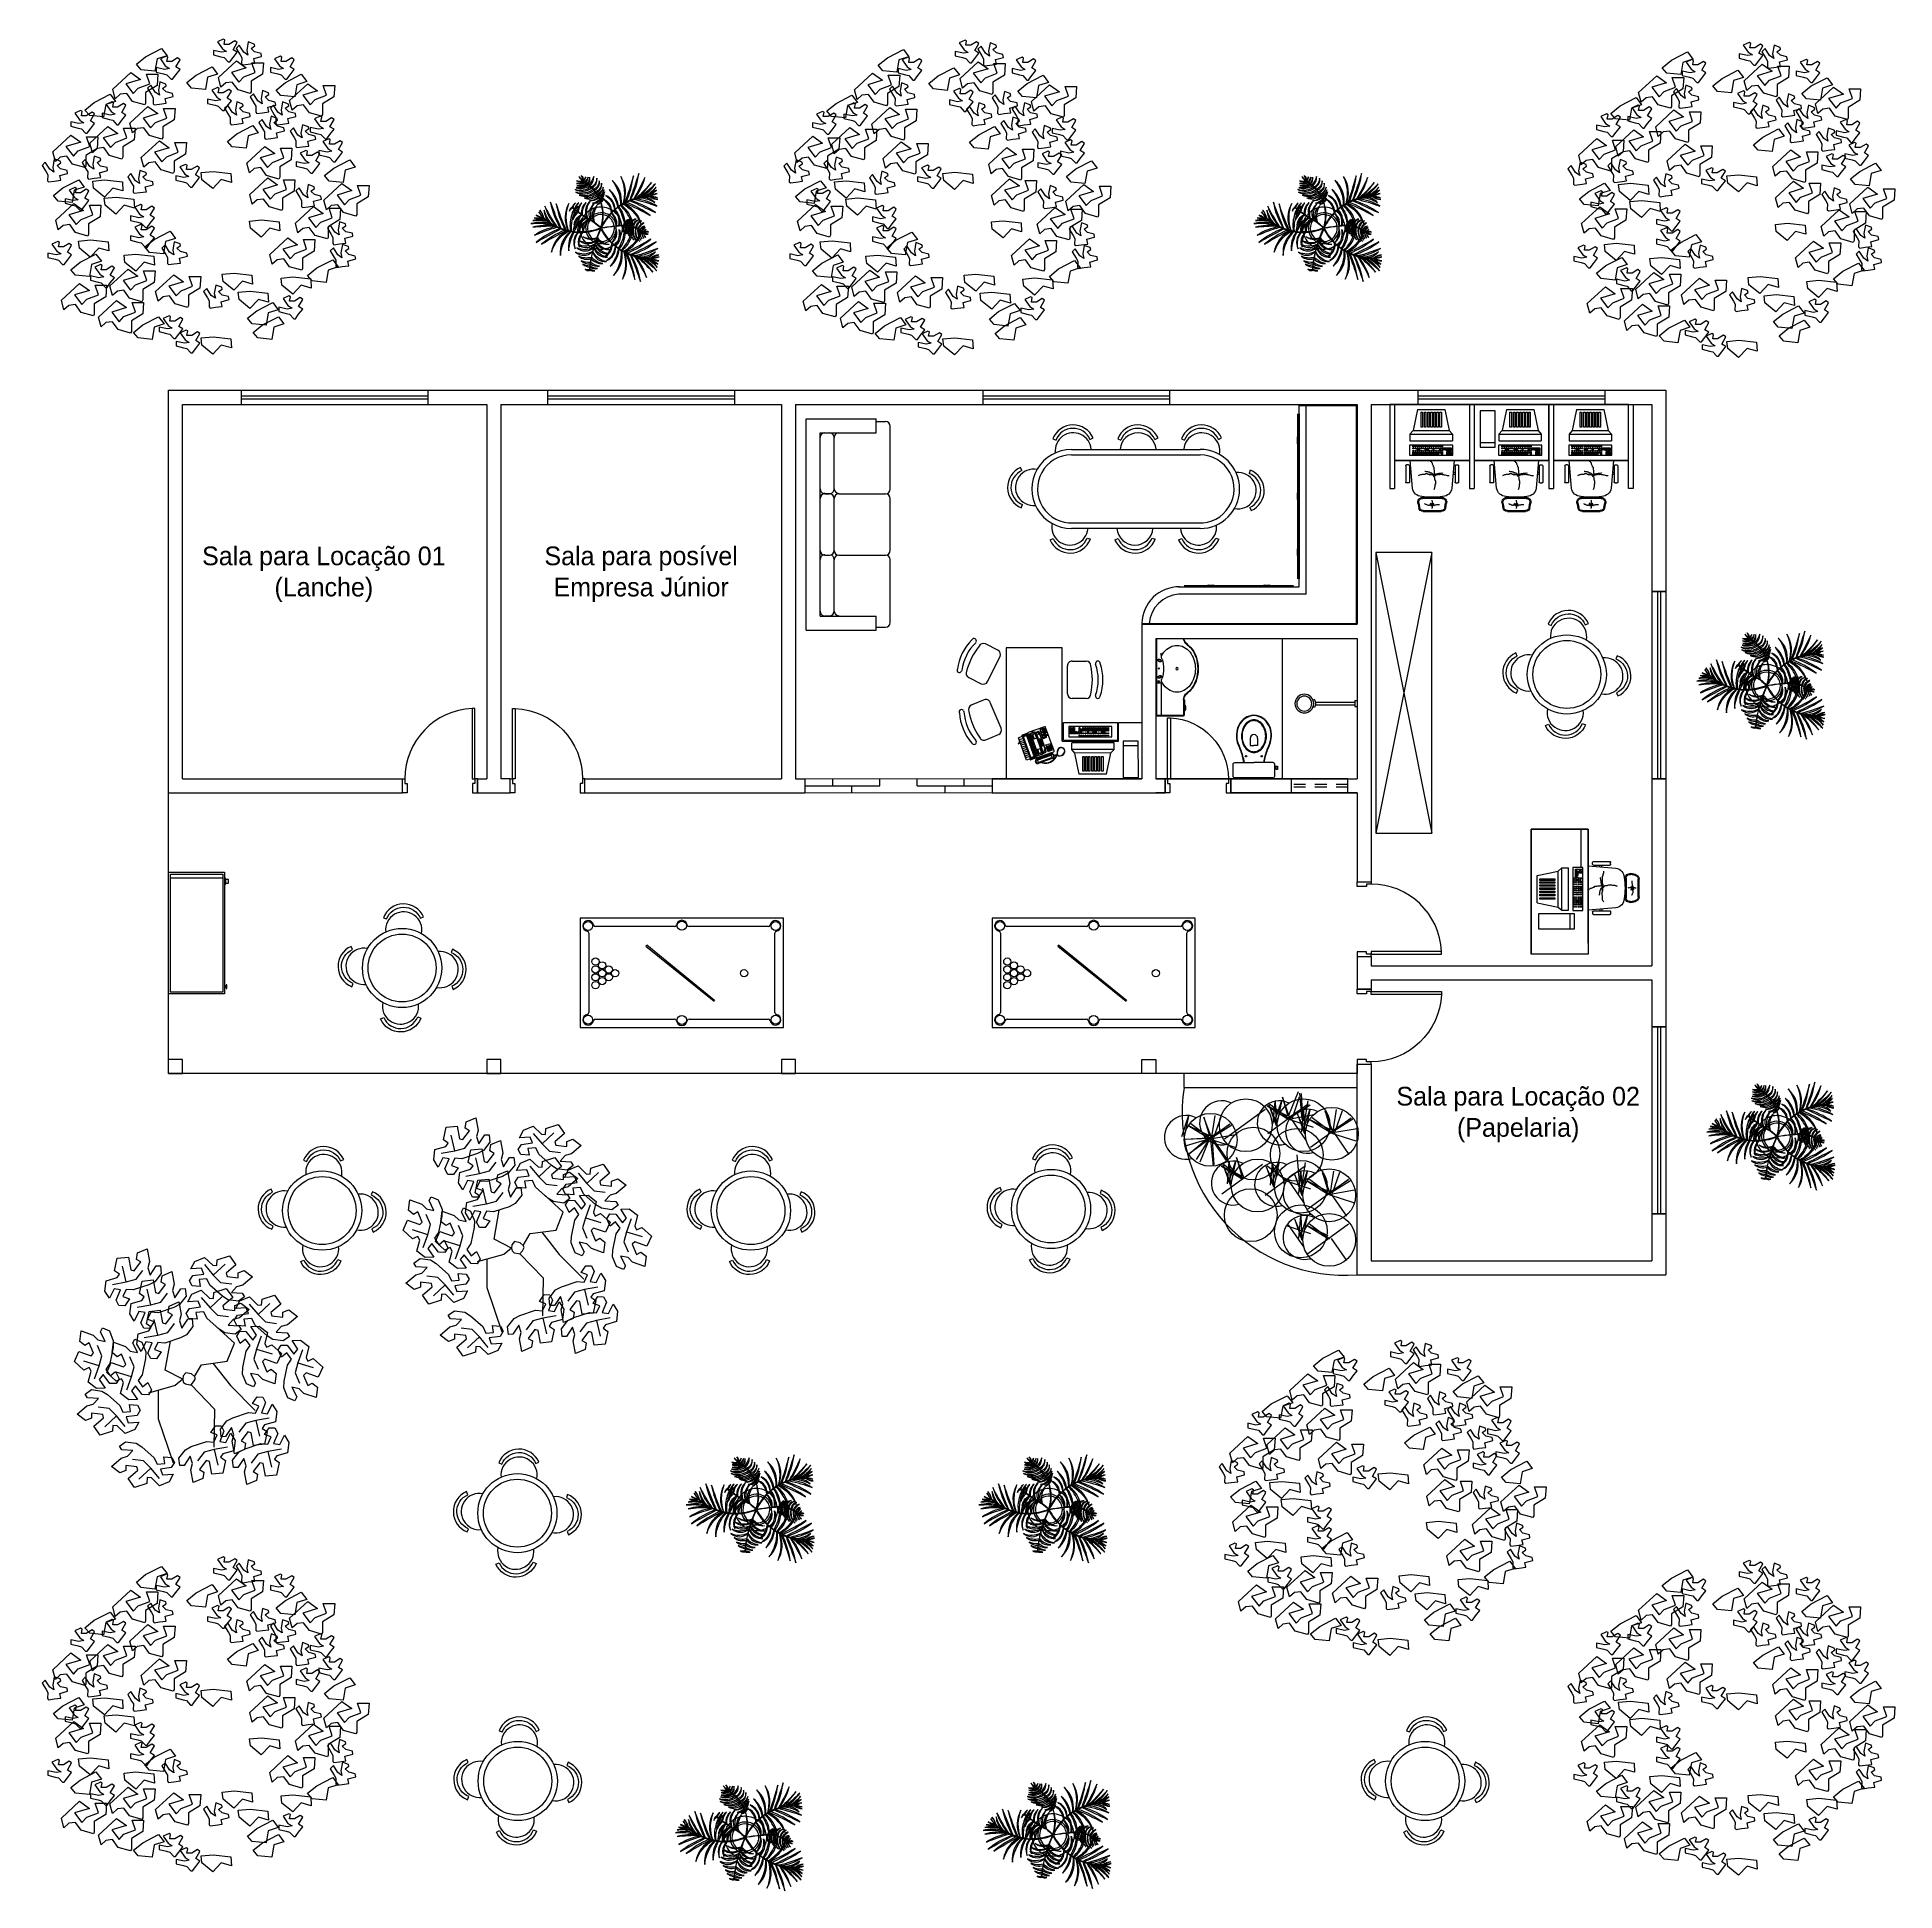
# Model space of a CAD drawing. Header units: metres. Extents: x 114 to 241, y 266 to 640.
# Drawn here: x 114.01 to 133.85, y 266.33 to 286.14 of the extents above; entities outside this region: 1.
import ezdxf

# ---------------------------------------------------------------- set-up
doc = ezdxf.new("R2010")
doc.units = ezdxf.units.M
doc.linetypes.add('HIDDEN2', pattern=[0.1875, 0.125, -0.0625])
for name, color, linetype in [('01', 1, 'Continuous'), ('02', 2, 'Continuous'), ('Carimbo', 7, 'Continuous'), ('GIRO', 1, 'Continuous'), ('HATCH', 9, 'Continuous'), ('PECAS', 150, 'Continuous')]:
    doc.layers.add(name, color=color, linetype=linetype)
doc.layers.add('Piso', color=251, linetype='Continuous', lineweight=9)
doc.layers.add('Portas', color=24, linetype='Continuous', lineweight=30)
doc.styles.add('ROMANS', font='romans')

# ---------------------------------------------------------------- blocks, each defined once
blk = doc.blocks.new('Planta15')
for points in [[(-0.191, 0.516, 0.196497), (-0.205, 0.568, -0.339351), (-0.189, 0.515, -0.001093), (-0.189, 0.514), (-0.231, 0.557, 0.109533), (-0.191, 0.51, -0.000646), (-0.19, 0.509, -0.146881), (-0.256, 0.51, 0.249702), (-0.183, 0.505, -0.008474), (-0.17, 0.497, -0.182999), (-0.255, 0.483, 0.227209), (-0.16, 0.49, -0.010091), (-0.146, 0.48, -0.182927), (-0.252, 0.457, 0.229826), (-0.139, 0.475, -0.008605), (-0.127, 0.466, -0.199295), (-0.26, 0.437, 0.221467), (-0.116, 0.456, -0.01266), (-0.101, 0.442, -0.241086), (-0.272, 0.417, 0.288134), (-0.093, 0.434, -0.014047), (-0.077, 0.416, -0.231299), (-0.265, 0.389, 0.289254), (-0.069, 0.407, -0.012414), (-0.057, 0.39, -0.248707), (-0.227, 0.358, 0.280333), (-0.049, 0.38, -0.010048), (-0.04, 0.366, -0.231558), (-0.176, 0.328, 0.285972), (-0.032, 0.353, -0.010639), (-0.024, 0.338, -0.236286), (-0.117, 0.3, 0.228942), (-0.019, 0.328, -0.010354), (-0.011, 0.312, -0.199826), (-0.084, 0.272, 0.275871), (-0.006, 0.3, -0.008857), (-0.001, 0.286, -0.154321), (-0.037, 0.258, 0.258261), (0.001, 0.28, -0.030774), (0.015, 0.23, 0.073569)], [(-0.191, 0.51, 0.027335), (-0.189, 0.514, -0.217634)], [(-0.183, 0.505, 0.005357), (-0.19, 0.509, 0.358744)], [(0.021, 0.229, 0.032904), (0.005, 0.283, 0.317856), (0.032, 0.325, -0.182485), (0.003, 0.29, 0.008732), (-0.002, 0.304, 0.237757), (0.043, 0.393, -0.181755), (-0.007, 0.316, 0.009722), (-0.015, 0.331, 0.260759), (0.038, 0.415, -0.17378), (-0.02, 0.341, 0.010192), (-0.028, 0.356, 0.252617), (0.03, 0.442, -0.260535), (-0.036, 0.368, 0.009886), (-0.045, 0.382, 0.378858), (0.009, 0.484, -0.346761), (-0.052, 0.393, 0.012354), (-0.065, 0.409, 0.373521), (-0.014, 0.511, -0.326048), (-0.073, 0.419, 0.014119), (-0.089, 0.437, 0.339397), (-0.04, 0.539, -0.281611), (-0.096, 0.444, 0.012773), (-0.112, 0.459, 0.238874), (-0.072, 0.556, -0.126845), (-0.123, 0.469, 0.008463), (-0.135, 0.478, 0.290901), (-0.117, 0.551, -0.182356), (-0.142, 0.484, 0.009727), (-0.156, 0.493, 0.225145), (-0.133, 0.551, -0.089929), (-0.166, 0.5, 0.008098), (-0.178, 0.508, 0.181535), (-0.158, 0.553, -0.001325), (-0.186, 0.512, 0.002449), (-0.189, 0.514, 0.34205)], [(-0.178, 0.508, 0.00522), (-0.186, 0.512, 0.34205)], [(-0.16, 0.49, 0.007412), (-0.17, 0.497, 0.358744)], [(-0.156, 0.493, 0.007423), (-0.166, 0.5, 0.34205)], [(-0.139, 0.475, 0.005504), (-0.146, 0.48, 0.358744)], [(-0.135, 0.478, 0.005521), (-0.142, 0.484, 0.34205)], [(-0.116, 0.456, 0.008601), (-0.127, 0.466, 0.358744)], [(-0.112, 0.459, 0.008676), (-0.123, 0.469, 0.34205)], [(-0.093, 0.434, 0.006309), (-0.101, 0.442, 0.358744)], [(-0.089, 0.437, 0.006196), (-0.096, 0.444, 0.34205)], [(-0.069, 0.407, 0.007289), (-0.077, 0.416, 0.358744)], [(-0.065, 0.409, 0.00709), (-0.073, 0.419, 0.34205)], [(0.141, -0.175, 0.008761), (0.156, -0.188, -0.228296), (0.068, -0.342, 0.30667), (0.162, -0.193, 0.016073), (0.192, -0.215, -0.111271), (0.105, -0.403, 0.196953), (0.2, -0.221, 0.010075), (0.22, -0.233, -0.174181), (0.14, -0.5, 0.2582), (0.228, -0.238, 0.009787), (0.248, -0.249, -0.175168), (0.234, -0.539, 0.249628), (0.253, -0.252, 0.007062), (0.268, -0.259, -0.026555), (0.368, -0.543, 0.070199), (0.285, -0.268, 0.016905), (0.322, -0.283, -0.011876), (0.427, -0.566, 0.083846), (0.33, -0.286, 0.015718), (0.365, -0.297, -0.031946), (0.49, -0.521, 0.11194), (0.374, -0.3, 0.008888), (0.394, -0.305, -0.036883), (0.559, -0.467, 0.081452), (0.407, -0.308, 0.009879), (0.43, -0.312, -0.057239), (0.601, -0.45, 0.118477), (0.446, -0.314, 0.017265), (0.486, -0.318, -0.090095), (0.607, -0.415, 0.156383), (0.494, -0.319, 0.018041), (0.537, -0.32, 0.144632), (0.613, -0.382, -0.03724), (0.538, -0.32, 0.005673), (0.551, -0.319, 0.137026), (0.624, -0.346, -0.07322), (0.546, -0.316, 0.11371), (0.626, -0.301, -0.016598), (0.557, -0.314, -0.007537), (0.539, -0.315, -0.091874), (0.623, -0.282, 0.164846), (0.538, -0.315, -0.034164), (0.459, -0.311, 0.198599), (0.588, -0.25, -0.116154), (0.434, -0.307, -0.022934), (0.382, -0.296, 0.108995), (0.611, -0.213, -0.031808), (0.368, -0.293, -0.015992), (0.332, -0.281, 0.083632), (0.593, -0.142, -0.011872), (0.323, -0.278, -0.018411), (0.284, -0.262, 0.071243), (0.536, -0.114, -0.026608), (0.269, -0.255, -0.007675), (0.253, -0.246, 0.145995), (0.389, -0.136, 0.012828), (0.395, -0.142, -0.011311), (0.389, -0.135, 0.016484), (0.4, -0.118, 0.048154), (0.419, -0.138, -0.044838), (0.402, -0.115, 0.018482), (0.412, -0.095, 0.057754), (0.431, -0.123, -0.061447), (0.415, -0.09, 0.017061), (0.423, -0.071, 0.101227), (0.443, -0.109, -0.102531), (0.426, -0.06, 0.029389), (0.436, -0.026, -0.003222), (0.439, -0.028, 0.225947), (0.465, -0.104, -0.181854), (0.448, -0.034, -0.008531), (0.458, -0.041, 0.247708), (0.486, -0.096, -0.143025), (0.464, -0.047, 0.219665), (0.51, -0.059, -0.099835), (0.465, -0.044, -0.21884), (0.514, -0.038, 0.315728), (0.465, -0.04, -0.001312), (0.488, -0.006, 0.181035), (0.461, -0.037, 0.00655), (0.45, -0.029, -0.089212), (0.478, 0.013, 0.223385), (0.441, -0.023, 0.00969), (0.429, -0.016, -0.181136), (0.472, 0.025, 0.289028), (0.422, -0.012, 0.007628), (0.41, -0.005, -0.125725), (0.462, 0.062, 0.079591), (0.435, 0.048, 0.023263), (0.427, 0.075, -0.036773), (0.439, 0.081, 0.041452), (0.426, 0.077, 0.223184), (0.245, 0.264, -0.007675), (0.261, 0.272, -0.026608), (0.532, 0.14, 0.071243), (0.275, 0.28, -0.018411), (0.314, 0.298, -0.011872), (0.588, 0.17, 0.083632), (0.323, 0.301, -0.015992), (0.358, 0.313, -0.031808), (0.603, 0.241, 0.108995), (0.372, 0.318, -0.022934), (0.423, 0.33, -0.116154), (0.58, 0.278, 0.198599), (0.448, 0.335, -0.034164), (0.528, 0.341, 0.164846), (0.613, 0.311, -0.091874), (0.529, 0.341, -0.005552), (0.541, 0.341, -0.016458), (0.61, 0.33, 0.11371), (0.53, 0.342, -0.07322), (0.607, 0.375, 0.137372), (0.535, 0.346, 0.003388), (0.527, 0.346, -0.03724), (0.6, 0.411, 0.144632), (0.526, 0.346, 0.018041), (0.484, 0.344, 0.156383), (0.593, 0.444, -0.090095), (0.475, 0.343, 0.017265), (0.435, 0.337, 0.118477), (0.586, 0.479, -0.057239), (0.42, 0.335, 0.009879), (0.397, 0.33, 0.081452), (0.544, 0.494, -0.036883), (0.384, 0.326, 0.008888), (0.364, 0.321, 0.11194), (0.473, 0.546, -0.031946), (0.355, 0.318, 0.015718), (0.32, 0.305, 0.083846), (0.409, 0.588, -0.011876), (0.312, 0.302, 0.016905), (0.276, 0.286, 0.070199), (0.351, 0.564, -0.026555), (0.259, 0.277, 0.007062), (0.244, 0.269, 0.249628), (0.217, 0.555, -0.175168), (0.24, 0.266, 0.009787), (0.22, 0.255, 0.2582), (0.124, 0.514, -0.174181), (0.213, 0.25, 0.010075), (0.193, 0.236, 0.196953), (0.092, 0.416, -0.111271), (0.185, 0.23, 0.016073), (0.156, 0.207, 0.30667), (0.056, 0.353, -0.228296), (0.15, 0.202, 0.008761), (0.135, 0.188, 0.022939)], [(-0.177, 0.137, -0.003274), (-0.192, 0.146, -0.185699), (-0.153, 0.277, 0.266584), (-0.204, 0.155, -0.007436), (-0.237, 0.178, -0.139054), (-0.198, 0.274, 0.196503), (-0.249, 0.187, -0.003728), (-0.265, 0.199, -0.030052), (-0.239, 0.241, 0.034089), (-0.265, 0.212, -0.093143), (-0.233, 0.275, 0.152286), (-0.279, 0.21, -0.003954), (-0.295, 0.223, -0.073333), (-0.268, 0.272, 0.103416), (-0.304, 0.23, -0.675485), (-0.307, 0.227, 0.229983), (-0.331, 0.187, -0.251353), (-0.299, 0.22, 0.004284), (-0.281, 0.206, 0.154749), (-0.31, 0.131, 0.140718), (-0.319, -0.027, -0.010568), (-0.343, -0.022, -0.175567), (-0.338, 0.268, 0.25167), (-0.347, -0.021, -0.007675), (-0.365, -0.017, -0.026608), (-0.473, 0.265, 0.071243), (-0.38, -0.012, -0.018411), (-0.421, 0.001, -0.011872), (-0.534, 0.281, 0.083632), (-0.43, 0.005, -0.015992), (-0.464, 0.02, -0.031808), (-0.594, 0.24, 0.108995), (-0.477, 0.026, -0.022934), (-0.523, 0.052, -0.116154), (-0.602, 0.197, 0.198599), (-0.544, 0.066, -0.034164), (-0.607, 0.115, 0.164846), (-0.649, 0.196, -0.091874), (-0.607, 0.116, -0.004117), (-0.614, 0.122, -0.016919), (-0.659, 0.179, 0.11371), (-0.608, 0.115, -0.07322), (-0.687, 0.144, 0.136761), (-0.615, 0.116, 0.00291), (-0.61, 0.111, -0.03724), (-0.708, 0.114, 0.144632), (-0.609, 0.111, 0.018041), (-0.577, 0.083, 0.156383), (-0.724, 0.085, -0.090095), (-0.57, 0.078, 0.017265), (-0.537, 0.055, 0.118477), (-0.743, 0.054, -0.057239), (-0.523, 0.046, 0.009879), (-0.504, 0.035, 0.081452), (-0.723, 0.014, -0.036883), (-0.492, 0.028, 0.008888), (-0.473, 0.019, 0.11194), (-0.706, -0.072, -0.031946), (-0.465, 0.015, 0.015718), (-0.431, 0, 0.083846), (-0.688, -0.147, -0.011876), (-0.423, -0.003, 0.016905), (-0.385, -0.016, 0.070199), (-0.629, -0.168, -0.026555), (-0.367, -0.021, 0.007062), (-0.351, -0.025, 0.249628), (-0.525, -0.253, -0.175168), (-0.345, -0.027, 0.009787), (-0.323, -0.031, 0.2582), (-0.429, -0.286, -0.174181), (-0.314, -0.033, 0.010075), (-0.291, -0.036, 0.196953), (-0.339, -0.237, -0.111271), (-0.281, -0.037, 0.016073), (-0.243, -0.04, 0.30667), (-0.27, -0.215, -0.228296), (-0.236, -0.041, 0.008761), (-0.215, -0.041, 0.022939)], [(-0.31, 0.131, -0.082287), (-0.265, 0.212, 0.030096)], [(-0.265, 0.199, 0.003081), (-0.267, 0.195, 0.176085)], [(-0.149, 0.169, -0.173161), (-0.109, 0.29, 0.285814), (-0.159, 0.159, 0.031249)], [(-0.122, 0.103, 0.01255), (-0.063, 0.07), (-0.063, 0.07, -0.023023), (0.004, 0.009, 0.13279), (0.015, 0.23, 0.358744)], [(-0.1, 0.204, -0.091), (-0.068, 0.265, 0.163378), (-0.116, 0.195, 0.047115)], [(-0.1, 0.204, 0.155297), (-0.098, 0.089, 0.249828)], [(-0.07, 0.074, -0.301093), (-0.06, 0.22, 0.247818)], [(-0.05, 0.223, 0.209929), (-0.066, 0.071, 0.247818)], [(-0.05, 0.223, -0.036015), (-0.035, 0.246, 0.068238), (-0.06, 0.22, 0.047136)], [(-0.049, 0.38, 0.007547), (-0.057, 0.39, 0.358744)], [(-0.045, 0.382, 0.007389), (-0.052, 0.393, 0.34205)], [(-0.032, 0.353, 0.008521), (-0.04, 0.366, 0.358744)], [(-0.028, 0.356, 0.008187), (-0.036, 0.368, 0.34205)], [(-0.019, 0.328, 0.006573), (-0.024, 0.338, 0.358744)], [(-0.015, 0.331, 0.006784), (-0.02, 0.341, 0.34205)], [(-0.006, 0.3, 0.007642), (-0.011, 0.312, 0.358744)], [(-0.002, 0.304, 0.007551), (-0.007, 0.316, 0.34205)], [(0.001, 0.28, 0.004076), (-0.001, 0.286, 0.358744)], [(0.005, 0.283, 0.004064), (0.003, 0.29, 0.34205)], [(0.115, 0.169, 0.07228), (0.016, 0.033, 0.116598), (0.021, 0.229, 0.34205)], [(0.118, 0.2, 0.294809), (0.035, 0.309, -0.150745), (0.107, 0.205, 0.100395)], [(0.107, 0.205, -0.043602), (0.115, 0.169)], [(0.116, 0.17, 0.058472), (0.118, 0.2, -0.195633)], [(0.156, 0.207, 0.003177), (0.15, 0.202, 0.34205)], [(0.158, 0.202, 0.002616), (0.153, 0.198, -0.017284)], [(0.206, 0.107, 0.174599), (0.158, 0.202, -0.016348), (0.187, 0.226, -0.096704)], [(0.193, 0.236, 0.004157), (0.185, 0.23, 0.34205)], [(0.194, 0.231, 0.003647), (0.187, 0.226, -0.017284)], [(0.187, 0.226, -0.096704), (0.253, 0.057, 0.065237), (0.244, 0.035, 0.000419), (0.243, 0.035), (0.243, 0.035, 0.001663), (0.228, 0.034, 0.085344)], [(0.22, 0.255, 0.003859), (0.213, 0.25, 0.34205)], [(0.221, 0.249, 0.003104), (0.214, 0.245, -0.017284)], [(0.244, 0.269, 0.002276), (0.24, 0.266, 0.34205)], [(0.245, 0.264, 0.001743), (0.241, 0.262, -0.017284)], [(0.276, 0.286, 0.008209), (0.259, 0.277, 0.34205)], [(0.275, 0.28, 0.007125), (0.261, 0.272, -0.017284)], [(0.32, 0.305, 0.003791), (0.312, 0.302, 0.34205)], [(0.323, 0.301, 0.004048), (0.314, 0.298, -0.017284)], [(0.364, 0.321, 0.004036), (0.355, 0.318, 0.34205)], [(0.372, 0.318, 0.006188), (0.358, 0.313, -0.017284)], [(0.397, 0.33, 0.005709), (0.384, 0.326, 0.34205)], [(0.435, 0.337, 0.006714), (0.42, 0.335, 0.34205)], [(0.448, 0.335, 0.010919), (0.423, 0.33, -0.017284)], [(0.484, 0.344, 0.003648), (0.475, 0.343, 0.34205)], [(0.527, 0.346, 0.000378), (0.526, 0.346, 0.34205)], [(0.529, 0.341, 0.000462), (0.528, 0.341, -0.017284)], [(0.535, 0.346, 0.010189), (0.53, 0.342, -0.07322)], [(-0.61, 0.111, 0.000378), (-0.609, 0.111, 0.040866)], [(-0.607, 0.115, -0.000462), (-0.607, 0.116)], [(-0.577, 0.083, 0.003648), (-0.57, 0.078, 0.040866)], [(-0.523, 0.052, -0.010919), (-0.544, 0.066)], [(-0.537, 0.055, 0.006714), (-0.523, 0.046, 0.040866)], [(-0.504, 0.035, 0.005709), (-0.492, 0.028, 0.040866)], [(-0.464, 0.02, -0.006188), (-0.477, 0.026)], [(-0.473, 0.019, 0.004036), (-0.465, 0.015, 0.040866)], [(-0.421, 0.001, -0.004048), (-0.43, 0.005)], [(-0.267, 0.195, 0.140523), (-0.312, -0.028, 0.010124), (-0.289, -0.031, -0.138829), (-0.239, 0.108, 0.106077), (-0.28, 0.04, -0.267567), (-0.206, 0.15, -0.007749), (-0.24, 0.174, 0.133418), (-0.296, 0.092, -0.197101), (-0.251, 0.182, -0.003808), (-0.267, 0.195)], [(-0.18, 0.133, -0.003436), (-0.196, 0.143, 0.029333), (-0.214, 0.131, 0.094066), (-0.28, -0.033, 0.016631), (-0.241, -0.036, -0.1786)], [(-0.209, 0.075, 0.144874), (-0.272, -0.012, -0.254884), (-0.202, 0.094, -0.048866)], [(-0.249, 0.187, 0.002878), (-0.237, 0.178)], [(-0.241, -0.036, -0.1786), (-0.211, 0.068, -0.008554)], [(-0.214, 0.131, -0.014945), (-0.198, 0.154, 0.056899), (-0.239, 0.108, 0.197286)], [(-0.218, 0.035, 0.090284), (-0.235, -0.036, 0.008097), (-0.216, -0.036, -0.027842)], [(-0.22, -0.011, 0.035297), (-0.23, -0.035, -0.366572), (-0.23, -0.035, -0.08219), (-0.22, 0.007, -0.031169)], [(-0.166, 0.068, 0.160202), (-0.22, 0.007, 0.366572)], [(-0.22, -0.011, -0.086364), (-0.182, 0.039)], [(-0.218, 0.034, -0.129352), (-0.154, 0.115, 0.431375), (-0.155, 0.115, 0.119795), (-0.211, 0.068)], [(-0.126, 0.099, 0.012738), (-0.066, 0.066, -0.023021), (0.001, 0.006, -0.095948), (-0.216, -0.036)], [(-0.215, -0.041, 0.094428), (0, 0, 0.040866), (-0.076, -0.206)], [(-0.209, 0.075, -0.017782), (-0.198, 0.083)], [(-0.204, 0.155, 0.000772), (-0.201, 0.152), (-0.2, 0.152)], [(-0.171, 0.106, 0.062421), (-0.202, 0.094, -0.163076)], [(-0.186, -0.035, -0.363818), (-0.114, 0.11, 0.196473), (-0.185, -0.035, 0.196473)], [(-0.143, 0.115, -0.088667), (-0.159, 0.159, 0.251822)], [(-0.149, 0.169, 0.075374), (-0.139, 0.113, 0.251822)], [(-0.102, 0.091, -0.204558), (-0.116, 0.195, 0.249828)], [(0.116, 0.163, 0.081515), (0.009, 0.008, -0.017284), (0.165, 0.029)], [(0.165, 0.024, 0.017381), (0.009, 0.003, 0.096116), (0.145, -0.172, 0.296259)], [(0.116, 0.17, 0.000734), (0.115, 0.169, 0.34205)], [(0.135, 0.188, 0.011195), (0.116, 0.17, 0.34205)], [(0.139, 0.185, 0.01382), (0.116, 0.163, -0.017284)], [(0.116, 0.163, -0.198813), (0.164, 0.006, 0.3682), (0.116, 0.163, 0.3682)], [(0.116, 0.163, 0.000079), (0.116, 0.163, -0.017284)], [(0.121, -0.15, 0.361519), (0.165, 0.006), (0.164, 0.004, -0.193822), (0.121, -0.15)], [(0.139, 0.185, -0.008097), (0.153, 0.198, -0.087635), (0.188, 0.136)], [(0.229, 0.029, 0.003303), (0.199, 0.027), (0.198, 0.026, 0.003031), (0.171, 0.024)], [(0.206, 0.107, -0.126631), (0.195, 0.029, 0.13356), (0.188, 0.136, 0.223815)], [(0.228, 0.034, 0.003276), (0.198, 0.032), (0.198, 0.031, 0.000136), (0.196, 0.031)], [(0.222, -0.229, 0.115228), (0.323, -0.071, -0.165702), (0.318, 0.022, 0.010075), (0.304, 0.025, 0.223516), (0.315, -0.087, -0.274752), (0.315, -0.088, -0.277747), (0.292, 0.027, 0.010686), (0.277, 0.028, 0.235094), (0.278, -0.056, -0.227839), (0.268, 0.029, 0.007496), (0.257, 0.03), (0.257, 0.03, 0.002637), (0.253, 0.03, 0.198541), (0.246, -0.039, -0.273693), (0.242, 0.03, 0.001461), (0.229, 0.029, -0.133271)], [(0.253, 0.03, 0.006612), (0.244, 0.03, 0.000167), (0.242, 0.03)], [(0.255, 0.035, 0.007542), (0.244, 0.035)], [(0.256, 0.038, 0.010093), (0.253, 0.057, 0.111381)], [(0.257, 0.035, -0.004103), (0.257, 0.03, 0.002389), (0.256, 0.035, 0.111381)], [(0.258, 0.065, -0.018916), (0.258, 0.045, 0.004427)], [(0.277, 0.028, 0.006543), (0.268, 0.029)], [(0.304, 0.025, 0.008533), (0.292, 0.027)], [(0.328, 0.02, 0.007554), (0.318, 0.022)], [(0.322, 0.086, 0.002128), (0.321, 0.09, 0.15929)], [(0.333, 0.054, 0.007874), (0.329, 0.067, 0.15929)], [(0.345, 0.016, 0.002294), (0.342, 0.016, 0.007554)], [(0.342, -0.046, 0.034379), (0.345, -0.006, 0.010152), (0.343, 0.01, -0.043508)], [(0.345, -0.006, 0.019311), (0.345, 0.016, 0.255482)], [(0.355, 0.012, 0.007913), (0.345, 0.016, 0.002294)], [(0.382, 0.002, 0.006328), (0.374, 0.006)], [(0.423, 0.073, 0.001867), (0.422, 0.076, 0.175567)], [(0.426, 0.077, -0.001977), (0.427, 0.075, 0.0174)], [(0.435, 0.048, -0.001729), (0.435, 0.046, 0.001174), (0.434, 0.048, 0.175567)], [(-0.431, 0, 0.003791), (-0.423, -0.003, 0.040866)], [(-0.385, -0.016, 0.008209), (-0.367, -0.021, 0.040866)], [(-0.365, -0.017, -0.007125), (-0.38, -0.012)], [(-0.351, -0.025, 0.002276), (-0.345, -0.027, 0.040866)], [(-0.343, -0.022, -0.001743), (-0.347, -0.021)], [(-0.323, -0.031, 0.003859), (-0.314, -0.033, 0.040866)], [(-0.312, -0.028, -0.003104), (-0.319, -0.027)], [(-0.291, -0.036, 0.004157), (-0.281, -0.037, 0.040866)], [(-0.28, -0.033, -0.003885), (-0.289, -0.031)], [(-0.08, -0.204, -0.239912), (-0.252, -0.206, 0.377655), (-0.076, -0.205, 0.00101), (-0.076, -0.206, 0.007709), (-0.086, -0.246, -0.252386), (-0.266, -0.252, 0.386946), (-0.087, -0.249, 0.011413), (-0.1, -0.308, -0.181744), (-0.233, -0.295, 0.267567), (-0.102, -0.321, 0.007749), (-0.109, -0.362, -0.133418), (-0.207, -0.343, 0.197101), (-0.111, -0.376, 0.004676), (-0.115, -0.401, -0.102074), (-0.189, -0.381, 0.152625), (-0.116, -0.413, 0.004284), (-0.118, -0.436, -0.251353), (-0.165, -0.435, 0.229983), (-0.119, -0.447, -0.014727), (-0.117, -0.446, 0.108264), (-0.06, -0.451, -0.073333), (-0.113, -0.436, -0.003954), (-0.111, -0.415, 0.152286), (-0.033, -0.428, -0.108204), (-0.11, -0.401, -0.004457), (-0.106, -0.377, 0.196503), (-0.009, -0.402, -0.139054), (-0.104, -0.362, -0.007436), (-0.098, -0.323, 0.266584), (0.025, -0.372, -0.185699), (-0.095, -0.308, -0.010962), (-0.082, -0.251, 0.384218), (0.065, -0.351, -0.251822), (-0.081, -0.247, -0.007733), (-0.071, -0.207, 0.00108), (-0.07, -0.208, 0.37654), (0.076, -0.304, -0.039649), (0.047, -0.298, 0.290155), (0.124, -0.187, 0.022939)], [(-0.243, -0.04, 0.003177), (-0.236, -0.041, 0.040866)], [(-0.235, -0.036, -0.002616), (-0.241, -0.036)], [(-0.21, -0.061, 0.237435), (-0.235, -0.172, -0.008495), (-0.24, -0.169, 0.01585), (-0.234, -0.175, 0.048298), (-0.225, -0.198, -0.020925), (-0.227, -0.18, 0.248521), (-0.103, -0.193, 0.02818)], [(-0.235, -0.172, 0.005309), (-0.234, -0.175, -0.020925)], [(-0.117, -0.185, -0.14981), (-0.227, -0.175, -0.124183), (-0.207, -0.073, 0.098921)], [(-0.227, -0.18, -0.005146), (-0.227, -0.175, 0.369533)], [(-0.161, -0.148, -0.081837), (-0.22, -0.13, 0.153952), (-0.146, -0.162, 0.041473)], [(-0.189, -0.041, 0.058472), (-0.21, -0.061, -0.020925)], [(-0.207, -0.073, -0.043602), (-0.188, -0.04, 0.369533)], [(-0.045, -0.108, -0.290683), (-0.185, -0.087, 0.200061), (-0.04, -0.096, 0.204545)], [(-0.161, -0.148, 0.148044), (-0.052, -0.13, 0.236606)], [(-0.055, -0.138, -0.183268), (-0.146, -0.162, 0.232701)], [(-0.117, -0.185, 0.075449), (-0.064, -0.165, 0.232803)], [(-0.103, -0.193, 0.085229), (-0.065, -0.169, 0.351414)], [(0.141, -0.175, -0.094945), (0.005, -0.001, 0.041167), (-0.071, -0.207, 0.086941)], [(-0.06, -0.17, 0.097476), (-0.037, -0.216, 0.362473)], [(-0.059, -0.166, 0.089256), (-0.018, -0.219, 0.239259)], [(0.034, -0.218, -0.229229), (-0.05, -0.139)], [(-0.048, -0.132, 0.179749), (0.055, -0.215, -0.347789)], [(-0.035, -0.097, 0.200478), (0.092, -0.17, -0.295535), (-0.039, -0.108)], [(0.113, -0.193, -0.096277), (0.077, -0.266, -0.142028), (-0.018, -0.219, 0.058444)], [(0.12, -0.156, -0.043602), (0.113, -0.193, 0.294809)], [(0.124, -0.187, 0.058472), (0.121, -0.157, 0.359478)], [(0.145, -0.172, 0.007571), (0.158, -0.183, 0.088511)], [(0.162, -0.193, -0.003177), (0.156, -0.188, 0.086941)], [(0.158, -0.183, 0.088511), (0.192, -0.12, -0.078713)], [(0.158, -0.183, 0.002388), (0.162, -0.187, 0.296259)], [(0.21, -0.088, -0.180095), (0.162, -0.187, 0.017102), (0.194, -0.21, 0.111381), (0.258, -0.013, -0.201249), (0.201, -0.215, 0.010644), (0.222, -0.229, 0.115228)], [(0.192, -0.12, 0.137722), (0.198, -0.009, -0.127824), (0.21, -0.088)], [(0.327, -0.06, -0.007097), (0.323, -0.071)], [(0.332, -0.089, 0.006456), (0.334, -0.082, 0.010152)], [(0.382, -0.125, -0.00192), (0.38, -0.127)], [(0.389, -0.136, 0.001072), (0.389, -0.135, -0.001751)], [(0.396, -0.104, -0.003128), (0.393, -0.109)], [(0.41, -0.011, 0.0086), (0.399, -0.005)], [(0.4, -0.118, 0.003123), (0.402, -0.115, -0.001751)], [(0.411, -0.078, -0.004325), (0.408, -0.084)], [(0.412, -0.095, 0.004534), (0.415, -0.09, -0.001751)], [(0.427, -0.02, 0.005519), (0.42, -0.017)], [(0.425, -0.049, -0.007156), (0.42, -0.06)], [(0.423, -0.071, 0.00889), (0.426, -0.06, -0.001751)], [(0.436, -0.026, 0.002558), (0.436, -0.023, -0.001751), (0.435, -0.025)], [(0.448, -0.034, 0.007421), (0.439, -0.028)], [(-0.109, -0.362, 0.002559), (-0.111, -0.376)], [(-0.104, -0.362, 0.002878), (-0.106, -0.377, 0.086941)], [(-0.1, -0.308, 0.002406), (-0.102, -0.321)], [(-0.095, -0.308, 0.002758), (-0.098, -0.323, 0.086941)], [(-0.086, -0.246, 0.000569), (-0.087, -0.249)], [(-0.081, -0.247, 0.00072), (-0.082, -0.251, 0.086941)], [(-0.074, -0.2, -0.009368), (-0.08, -0.204, 0.377655)], [(-0.076, -0.205, 0.003168), (-0.075, -0.204, 0.391787)], [(-0.071, -0.206, 0.003602), (-0.07, -0.208, -0.039649)], [(-0.037, -0.216, 0.246361), (0.075, -0.268, -0.048035), (0.046, -0.298, -0.195329), (-0.065, -0.209, 0.032147)], [(0.034, -0.218, 0.109806), (0.092, -0.223, -0.050161), (0.055, -0.215, 0.069557)], [(0.046, -0.298, -0.001903), (0.045, -0.299, 0.004287), (0.047, -0.298, 0.359478)], [(0.077, -0.266, -0.003736), (0.075, -0.268, 0.294809)], [(0.2, -0.221, -0.004157), (0.192, -0.215, 0.086941)], [(0.194, -0.21, 0.003647), (0.201, -0.215, 0.296259)], [(0.228, -0.238, -0.003859), (0.22, -0.233, 0.086941)], [(0.222, -0.229, 0.003104), (0.228, -0.232, 0.296259)], [(0.253, -0.252, -0.002276), (0.248, -0.249, 0.086941)], [(0.25, -0.245, 0.001743), (0.253, -0.246, 0.296259)], [(0.285, -0.268, -0.008209), (0.268, -0.259, 0.086941)], [(0.269, -0.255, 0.007125), (0.284, -0.262, 0.296259)], [(0.33, -0.286, -0.003791), (0.322, -0.283, 0.086941)], [(0.323, -0.278, 0.004048), (0.332, -0.281, 0.296259)], [(0.374, -0.3, -0.004036), (0.365, -0.297, 0.086941)], [(0.368, -0.293, 0.006188), (0.382, -0.296, 0.296259)], [(0.407, -0.308, -0.005709), (0.394, -0.305, 0.086941)], [(0.446, -0.314, -0.006714), (0.43, -0.312, 0.086941)], [(0.434, -0.307, 0.010919), (0.459, -0.311, 0.296259)], [(0.494, -0.319, -0.003648), (0.486, -0.318, 0.086941)], [(0.538, -0.32, -0.000378), (0.537, -0.32, 0.086941)], [(0.538, -0.315, 0.000462), (0.539, -0.315, 0.296259)], [(0.546, -0.316, 0.002523), (0.557, -0.314, -0.11371)], [(0.551, -0.319, -0.010528), (0.546, -0.316, 0.07322)], [(-0.118, -0.436, 0.001961), (-0.119, -0.447)], [(-0.115, -0.401, 0.00239), (-0.116, -0.413)], [(-0.113, -0.436, 0.00206), (-0.114, -0.447, 0.086941)], [(-0.11, -0.401, 0.002622), (-0.111, -0.415, 0.086941)]]:
    blk.add_lwpolyline(points, format="xyb")
for points in [[(0.321, 0.09, 0.115579), (0.214, 0.245, 0.010644), (0.194, 0.231, -0.167673), (0.258, 0.065, -0.142219), (0.298, 0.098, 0.155825), (0.258, 0.045, -0.009453), (0.257, 0.035, -0.007959), (0.269, 0.034, -0.262459), (0.315, 0.1, -0.877804), (0.315, 0.099, 0.174709), (0.279, 0.033, -0.010156), (0.293, 0.032, -0.181292)], [(0.332, 0.099, 0.16797), (0.221, 0.249, -0.010568), (0.241, 0.262, -0.155772), (0.422, 0.076, 0.275998), (0.375, 0.011, 0.014133), (0.356, 0.017, -0.324541), (0.408, 0.092, 0.371884), (0.346, 0.02, 0.000895), (0.345, 0.021, 0.042814), (0.339, 0.069, -0.179613), (0.38, 0.102, 0.171025), (0.337, 0.078, 0.01758), (0.332, 0.098, -0.026095), (0.339, 0.103, 0.023285)], [(0.256, 0.035, 0.002037), (0.256, 0.038, 0.0089), (0.255, 0.035, -0.001059)], [(0.329, 0.067, 0.0126), (0.322, 0.086, 0.179793), (0.305, 0.03, -0.009882), (0.319, 0.027, -0.14276)], [(0.342, 0.016, 0.00954), (0.328, 0.02, 0.130425), (0.327, -0.06, 0.043508), (0.343, 0.01, 0.003944)], [(0.34, 0.022, 0.020296), (0.333, 0.054, 0.100431), (0.329, 0.025, -0.0083)], [(0.355, 0.012, -0.014048), (0.374, 0.006, 0.213683), (0.393, -0.109, -0.011603), (0.382, -0.125, -0.200309)], [(0.382, 0.002, -0.01269), (0.399, -0.005, 0.140639), (0.408, -0.084, -0.013396), (0.396, -0.104, -0.173266)], [(0.401, -0.001, -0.154716), (0.434, 0.048, 0.016225), (0.423, 0.073, 0.227894), (0.383, 0.007, -0.012327)], [(0.228, -0.232, 0.158963), (0.332, -0.089, 0.074113), (0.358, -0.122, -0.076439), (0.334, -0.082, 0.032369), (0.342, -0.046, 0.149616), (0.38, -0.127, -0.104074), (0.25, -0.245, -0.010568)], [(0.411, -0.078, -0.114415), (0.41, -0.011, -0.008615), (0.42, -0.017, 0.100649), (0.42, -0.06, -0.011597)], [(0.435, -0.025, 0.006549), (0.427, -0.02, 0.056536), (0.425, -0.049, 0.015222)]]:
    blk.add_lwpolyline(points, format="xyb", close=True)
for centre, radius, start, end in [((0.554, 1.256), 1.342, 230.0922, 230.5417), ((0.554, 1.256), 1.337, 230.1054, 230.5776), ((0.554, 1.256), 1.342, 231.5236, 231.9051), ((0.554, 1.256), 1.337, 231.4837, 231.9051), ((0.409, -0.711), 1.06, 82.8282, 83.4385), ((-0.601, 0.26), 0.145, 264.4592, 266.9317), ((0.199, 0.803), 1.06, 219.9318, 220.4366), ((0.554, 1.256), 1.342, 233.1429, 233.7294), ((0.554, 1.256), 1.342, 235.5053, 235.6228), ((0.554, 1.256), 1.342, 235.6941, 236.0568), ((0.554, 1.256), 1.337, 235.6966, 236.1018), ((0.554, 1.256), 1.342, 236.8442, 239.3498), ((0.554, 1.256), 1.337, 236.8522, 239.4668), ((-0.094, -0.075), 0.189, 104.628, 115.6788), ((-0.14, -0.023), 0.133, 91.5909, 99.3977), ((-0.051, -0.098), 0.189, 105.1765, 123.4739), ((-0.098, -0.046), 0.133, 92.7224, 109.7379), ((0.005, 0.005), 0.164, 150.2809, 152.7556), ((0.385, -2.238), 2.277, 94.7756, 95.3827), ((0.245, -0.325), 0.36, 84.6851, 86.2418), ((0.245, -0.325), 0.36, 80.493, 82.3576), ((0.245, -0.325), 0.36, 76.54, 78.2282), ((0.059, 0.013), 0.286, 17.284, 17.5039), ((0.059, 0.013), 0.286, 11.3516, 13.2554), ((0.245, -0.325), 0.36, 73.9118, 74.6379), ((0.245, -0.325), 0.36, 72.0853, 73.7068), ((0.245, -0.325), 0.36, 67.4271, 68.8464), ((0.29, -0.226), 0.251, 61.562, 63.9436), ((0.245, -0.325), 0.36, 59.2922, 60.5615), ((0.245, -0.325), 0.36, 55.3685, 57.0714), ((0.372, -0.155), 0.148, 51.0965, 52.9783), ((0.465, -0.04), 0, 0, 0), ((0.1, -0.116), 0.189, 206.8096, 209.3866)]:
    blk.add_arc(centre, radius, start, end)
at = {"layer": '01'}
for points in [[(-0.06, 0.22, 0.047136), (-0.1, 0.204, -0.091)], [(0.015, 0.23, 0.073569), (-0.05, 0.223, -0.036015)], [(0.107, 0.205, 0.100395), (0.021, 0.229, 0.032904)], [(0.135, 0.188, 0.022939), (0.118, 0.2, 0.294809)], [(-0.22, 0.007, -0.031169), (-0.218, 0.035, 0.090284)], [(-0.211, 0.068, -0.008554), (-0.209, 0.075, 0.144874)], [(-0.202, 0.094, -0.048866), (-0.18, 0.133, -0.003436)], [(-0.159, 0.159, 0.031249), (-0.177, 0.137, -0.003274)], [(-0.116, 0.195, 0.047115), (-0.149, 0.169, -0.173161)], [(0.188, 0.135, 0.078713), (0.139, 0.185, -0.008097)], [(0.228, 0.034, 0.085344), (0.206, 0.107, 0.174599)], [(0.229, 0.029, -0.133271), (0.21, -0.088, -0.180095)], [(-0.216, -0.036, -0.027842), (-0.22, -0.011), (-0.22, -0.011, 0.035297)], [(-0.215, -0.041, 0.022939), (-0.21, -0.061, 0.237435)], [(-0.207, -0.073, 0.098921), (-0.161, -0.148, -0.081837)], [(-0.146, -0.162, 0.041473), (-0.117, -0.185, -0.14981)], [(-0.103, -0.193, 0.02818), (-0.08, -0.204, -0.239912)], [(0.055, -0.215, 0.069557), (0.113, -0.193, -0.096277)], [(0.124, -0.187, 0.022939), (0.141, -0.175, 0.008761)], [(0.192, -0.12, -0.078713), (0.145, -0.172, 0.007571)], [(-0.065, -0.209, 0.032147), (-0.037, -0.216, 0.246361)], [(-0.018, -0.219, 0.058444), (0.034, -0.218, 0.109806)]]:
    blk.add_lwpolyline(points, format="xyb", dxfattribs=at)
for radius, start, end in [(0.164, 158.3925, 193.2465), (0.144, 149.0635, 194.1026), (0.164, 136.535, 142.2522), (0.144, 143.5111, 145.7908), (0.144, 140.0145, 141.5074), (0.164, 124.3105, 132.8357), (0.144, 128.83, 137.8785), (0.144, 82.0813, 123.5355), (0.164, 83.3119, 118.7253), (0.164, 58.013, 81.5314), (0.144, 59.105, 80.0669), (0.144, 8.8034, 57.1045), (0.144, 304.7211, 6.8172), (0.164, 12.9611, 56.2484), (0.164, 195.0111, 222.2749), (0.144, 196.1031, 229.8911), (0.164, 229.2045, 241.2665), (0.144, 237.5228, 246.934), (0.164, 245.139, 247.4741), (0.164, 249.2245, 252.3538), (0.144, 248.9221, 262.6562), (0.164, 257.2543, 274.6005), (0.144, 272.1361, 302.7206), (0.164, 282.2951, 303.8126), (0.164, 305.5772, 347.9421)]:
    blk.add_arc((0.005, 0.005), radius, start, end, dxfattribs=at)
blk = doc.blocks.new('porta de correr 2 metros')
at = {"layer": 'Piso'}
for p, q in [((-15, 0), (-15, -200)), ((0, 0), (0, -200))]:
    blk.add_line(p, q, dxfattribs=at)
at = {"layer": 'Portas'}
for p, q in [((-7.5, 0), (-7.5, -80)), ((-7.5, -30), (0, -30)), ((-15, -50), (-7.5, -50)), ((-7.5, -80), (0, -80)), ((-7.5, -120), (-7.5, -200)), ((-7.5, -120), (0, -120)), ((-15, -150), (-7.5, -150)), ((-7.5, -170), (0, -170))]:
    blk.add_line(p, q, dxfattribs=at)
blk = doc.blocks.new('P70D')
for points in [[(-0.025, 0.15), (-0.025, 0.8), (-0.055, 0.8), (-0.055, 0.15)], [(-0.7, 0.15), (-0.675, 0.15), (-0.675, 0.1), (-0.65, 0.1), (-0.65, 0), (-0.7, 0)], [(0, 0.15), (-0.025, 0.15), (-0.025, 0.1), (-0.05, 0.1), (-0.05, 0), (0, 0)]]:
    blk.add_lwpolyline(points, close=True)
at = {"layer": 'GIRO'}
blk.add_arc((-0.024, 0.15), 0.651, 92.7064, 180, dxfattribs=at)
blk = doc.blocks.new('Bacia04cx')
at = {"layer": '01'}
for points in [[(-0.237, -0.125), (-0.252, -0.125), (-0.252, -0.107), (-0.252, -0.089), (-0.237, -0.089), (-0.237, -0.092), (-0.224, -0.092)], [(-0.237, -0.092), (-0.237, -0.122)], [(-0.237, -0.125), (-0.237, -0.122)], [(-0.237, -0.122), (-0.224, -0.122)], [(-0.04, -0.422), (-0.04, -0.345), (0, -0.345)], [(0.04, -0.422), (0.04, -0.345), (0, -0.345)]]:
    blk.add_lwpolyline(points, dxfattribs=at)
for points in [[(0, -0.272, 0.124451), (-0.049, -0.284, 0.105729), (-0.095, -0.323, 0.086876), (-0.123, -0.378, 0.077041), (-0.134, -0.446, 0.077041), (-0.123, -0.514, 0.086876), (-0.095, -0.569, 0.105729), (-0.049, -0.607, 0.124451), (0, -0.62, 0.124451), (0.049, -0.607, 0.105729), (0.094, -0.569, 0.086876), (0.122, -0.514, 0.077041), (0.133, -0.446, 0.077041), (0.122, -0.378, 0.086876), (0.094, -0.323, 0.105729), (0.049, -0.284, 0.124451)], [(0, -0.28, 0.124451), (-0.046, -0.292, 0.105729), (-0.089, -0.328, 0.086876), (-0.116, -0.38, 0.077041), (-0.126, -0.446, 0.077041), (-0.116, -0.512, 0.086876), (-0.089, -0.564, 0.105729), (-0.046, -0.6, 0.124451), (0, -0.612, 0.124451), (0.046, -0.6, 0.105729), (0.088, -0.564, 0.086876), (0.116, -0.512, 0.077041), (0.126, -0.446, 0.077041), (0.116, -0.38, 0.086876), (0.088, -0.328, 0.105729), (0.046, -0.292, 0.124451)]]:
    blk.add_lwpolyline(points, format="xyb", close=True, dxfattribs=at)
for centre in [(-0.084, -0.231), (0.084, -0.231)]:
    blk.add_circle(centre, 0.00752, dxfattribs=at)
blk.add_arc((0, -0.422), 0.0404, 180, 0, dxfattribs=at)
at = {"layer": '02'}
blk.add_line((-0.204, 0), (0.204, 0), dxfattribs=at)
for points in [[(-0.204, 0), (-0.204, 0), (-0.212, -0.001), (-0.218, -0.006), (-0.222, -0.012), (-0.224, -0.02), (-0.224, -0.144), (-0.224, -0.144), (-0.222, -0.152), (-0.218, -0.158), (-0.212, -0.162), (-0.204, -0.164), (0, -0.164)], [(0.204, 0), (0.204, 0), (0.212, -0.001), (0.217, -0.006), (0.222, -0.012), (0.223, -0.02), (0.223, -0.144), (0.223, -0.144), (0.222, -0.152), (0.217, -0.158), (0.212, -0.162), (0.204, -0.164), (0, -0.164)], [(-0.103, -0.165), (-0.103, -0.165), (-0.103, -0.164)], [(0.102, -0.165), (0.102, -0.165), (0.102, -0.164)]]:
    blk.add_lwpolyline(points, dxfattribs=at)
for centre, radius, start, end in [((-0.859, -0.034), 0.763, 339.6909, 350.163), ((-0.859, -0.034), 0.767, 339.6909, 350.163), ((0.858, -0.034), 0.767, 189.837, 200.3091), ((0.858, -0.034), 0.763, 189.837, 200.3091), ((0.067, -0.453), 0.255, 162.0904, 205.4458), ((0.063, -0.453), 0.247, 161.867, 205.7625), ((-26.813, 10.739), 28.863, 337.3538, 337.5183), ((-25.375, 10.14), 27.31, 337.3514, 337.5257), ((25.374, 10.14), 27.31, 202.4743, 202.6486), ((26.812, 10.739), 28.863, 202.4817, 202.6462), ((-0.064, -0.453), 0.247, 334.2375, 18.133), ((-0.068, -0.453), 0.255, 334.5542, 17.9096), ((0.008, -0.48), 0.19, 205.7625, 267.2081), ((0.008, -0.48), 0.185, 205.7625, 267.2081), ((-0.009, -0.48), 0.185, 272.7919, 334.2375), ((-0.009, -0.48), 0.19, 272.7919, 334.2375)]:
    blk.add_arc(centre, radius, start, end, dxfattribs=at)
blk = doc.blocks.new('Chuveiro')
at = {"color": 7}
for p, q in [((5.3, 19.6), (6, 21.2)), ((14, 19.6), (13.3, 21.2)), ((8.2, 18.9), (8.2, -23.6)), ((11.2, 18.9), (11.2, -23.6)), ((6.4, -23.6), (12.9, -23.6)), ((6.4, -23.6), (6.4, -25.9)), ((12.9, -23.6), (12.9, -25.9))]:
    blk.add_line(p, q, dxfattribs=at)
for radius in [10, 8]:
    blk.add_circle((9.7, 30.5), radius, dxfattribs=at)
blk.add_arc((9.6, 30.2), 11.5, 248.0416, 292.2246, dxfattribs=at)
blk = doc.blocks.new('CABHAND')
at = {"const_width": 0.125, "elevation": -0.19}
for points in [[(-1, -0.5), (-1, 0)], [(1, -0.5), (1, 0)], [(-1.5, -0.5), (1.5, -0.5)]]:
    blk.add_lwpolyline(points, dxfattribs=at)
blk = doc.blocks.new('CABDRAW')
at = {"extrusion": (-1.83772e-16, -1, 0)}
for p, q in [((1, 0), (0, 0)), ((0, 0, 1), (1, 0, 1)), ((0, 0), (0, 0, 1)), ((1, 0, 1), (1, 0))]:
    blk.add_line(p, q, dxfattribs=at)
for points in [[(0, 0, 1), (1, 0, 1), (1, 0), (0, 0)], [(0, -1, 1), (1, -1, 1), (1, -1), (0, -1)]]:
    blk.add_3dface(points)
blk = doc.blocks.new('sofá_13')
for p, q in [((0, 0), (2.259, 0)), ((0, 0), (0, -0.75)), ((2.259, 0), (2.259, -0.75)), ((0.15, -0.15), (2.109, -0.15)), ((0.15, -0.15), (0.15, -0.75)), ((0.203, -0.15), (0.756, -0.15)), ((0.805, -0.15), (0.818, -0.15)), ((0.807, -0.19), (0.808, -0.2)), ((0.851, -0.15), (1.406, -0.15)), ((0.856, -0.15), (1.406, -0.15)), ((1.509, -0.15), (2.059, -0.15)), ((2.109, -0.15), (2.109, -0.75)), ((0.153, -0.2), (0.153, -0.25)), ((0.203, -0.3), (0.756, -0.3)), ((0.801, -0.2), (0.801, -0.25)), ((0.801, -0.35), (0.801, -0.85)), ((0.851, -0.3), (1.406, -0.3)), ((1.456, -0.2), (1.456, -0.25)), ((1.456, -0.35), (1.456, -0.85)), ((1.46, -0.201), (1.458, -0.266)), ((1.509, -0.3), (2.059, -0.3)), ((2.109, -0.2), (2.109, -0.25)), ((0, -0.75), (0.15, -0.75)), ((0.03, -0.75), (0.03, -0.85)), ((2.109, -0.75), (2.259, -0.75)), ((2.229, -0.75), (2.229, -0.85)), ((0.08, -0.9), (0.751, -0.9)), ((0.201, -0.9), (0.751, -0.9)), ((0.851, -0.9), (1.406, -0.9)), ((1.506, -0.9), (2.179, -0.9))]:
    blk.add_line(p, q)
for centre, start, end in [((0.201, -0.2), 90, 167.9467), ((0.756, -0.2), 12.0533, 90), ((0.851, -0.2), 90, 180), ((1.406, -0.2), 0, 90), ((1.41, -0.2), 358.3509, 90), ((1.509, -0.2), 90, 167.9467), ((2.059, -0.2), 0, 90), ((0.203, -0.25), 180, 270), ((0.204, -0.35), 90, 180), ((0.751, -0.35), 0, 90), ((0.756, -0.25), 270, 340.8019), ((0.851, -0.25), 180, 270), ((0.851, -0.35), 90, 180), ((1.406, -0.25), 270, 0), ((1.406, -0.35), 0, 90), ((1.506, -0.25), 199.1981, 270), ((1.511, -0.35), 90, 180), ((2.059, -0.25), 270, 0), ((2.059, -0.35), 0, 90), ((0.08, -0.85), 180, 270), ((0.751, -0.85), 270, 0), ((0.851, -0.85), 180, 270), ((1.406, -0.85), 270, 0), ((1.506, -0.85), 180, 270), ((2.179, -0.85), 270, 0)]:
    blk.add_arc(centre, 0.05, start, end)
blk = doc.blocks.new('P80D')
for points in [[(-0.025, 0.15), (-0.025, 0.9), (-0.055, 0.9), (-0.055, 0.15)], [(-0.8, 0.15), (-0.775, 0.15), (-0.775, 0.1), (-0.75, 0.1), (-0.75, 0), (-0.8, 0)], [(0, 0.15), (-0.025, 0.15), (-0.025, 0.1), (-0.05, 0.1), (-0.05, 0), (0, 0)]]:
    blk.add_lwpolyline(points, close=True)
at = {"layer": 'GIRO'}
blk.add_arc((-0.024375, 0.15), 0.750625, 92.3382787, 180, dxfattribs=at)
blk = doc.blocks.new('Terraço4lugaresP1')
for points in [[(0.193, 0.531), (0.226, 0.545, 0.666667), (-0.204, 0.537), (-0.17, 0.524, -0.666667)], [(-0.534, 0.197), (-0.549, 0.23, 0.666667), (-0.541, -0.2), (-0.527, -0.166, -0.666667)], [(0.527, -0.196), (0.541, -0.23, 0.666667), (0.533, 0.2), (0.52, 0.167, -0.666667)], [(-0.233, -0.545), (-0.2, -0.53, 0.666667), (0.163, -0.523), (0.196, -0.537, -0.666667)]]:
    blk.add_lwpolyline(points, format="xyb", close=True)
blk.add_circle((-0.004, 0), 0.423)
at = {"color": 252}
blk.add_circle((-0.004, 0), 0.363, dxfattribs=at)
for centre, start, end in [((0.014, 0.406), 349.0254, 186.09), ((-0.41, 0.017), 79.0254, 276.09), ((0.402, -0.017), 259.0254, 96.09), ((-0.021, -0.406), 169.0254, 6.09)]:
    blk.add_arc(centre, 0.194, start, end)
blk = doc.blocks.new('BRANCHT', base_point=(1.5479, 0.5508))
for p, q in [((1.5108, 0.6403), (1.5242, 0.6618)), ((1.5242, 0.6618), (1.5514, 0.6606)), ((1.5732, 0.6824), (1.6111, 0.6837)), ((1.5992, 0.6434), (1.5732, 0.6824)), ((1.6111, 0.6837), (1.648, 0.6556)), ((1.5265, 0.6072), (1.5108, 0.6403)), ((1.5503, 0.627), (1.5265, 0.6072)), ((1.5703, 0.5982), (1.5503, 0.627)), ((1.5514, 0.6606), (1.5816, 0.6217)), ((1.5514, 0.6606), (1.5514, 0.6606)), ((1.5523, 0.5724), (1.5703, 0.5982)), ((1.5816, 0.6217), (1.5992, 0.6434)), ((1.5992, 0.5824), (1.5872, 0.5378)), ((1.6201, 0.6399), (1.5992, 0.5824)), ((1.5992, 0.5824), (1.6679, 0.5616)), ((1.648, 0.6556), (1.6358, 0.6068)), ((1.6358, 0.6068), (1.6436, 0.5902)), ((1.6436, 0.5902), (1.6672, 0.6016)), ((1.6672, 0.6016), (1.71, 0.5631)), ((1.6672, 0.6016), (1.6672, 0.6016)), ((1.5364, 0.4709), (1.5375, 0.5003)), ((1.5375, 0.5003), (1.5523, 0.5724)), ((1.5872, 0.5378), (1.6066, 0.4922)), ((1.6355, 0.5374), (1.6246, 0.5265)), ((1.6246, 0.5265), (1.6441, 0.4809)), ((1.6895, 0.5182), (1.6355, 0.5374)), ((1.71, 0.5631), (1.6895, 0.5182)), ((1.5539, 0.4273), (1.5364, 0.4709)), ((1.585, 0.4137), (1.5539, 0.4273)), ((1.5723, 0.4742), (1.594, 0.4308)), ((1.6057, 0.467), (1.5723, 0.4742)), ((1.594, 0.4308), (1.585, 0.4137)), ((1.6261, 0.4466), (1.6057, 0.467)), ((1.68, 0.4275), (1.6261, 0.4466)), ((1.6441, 0.4809), (1.6634, 0.4921)), ((1.6634, 0.4921), (1.6859, 0.4739)), ((1.6859, 0.4739), (1.68, 0.4275))]:
    blk.add_line(p, q)
blk = doc.blocks.new('Albero-AJ')
for p, q in [((2.443, 2.199), (1.477, 3.086)), ((-1.248, 0.758), (-0.971, 2.311)), ((2.064, 1.238), (2.443, 2.199)), ((0.304, 0.425), (0.684, 1.053)), ((0.684, 1.053), (2.064, 1.238)), ((1.298, 1.136), (2.236, -0.056)), ((-0.317, 0.278), (-1.248, 0.758)), ((-0.317, 0.278), (-0.73, -0.056)), ((-0.304, 0.457), (-0.317, 0.278)), ((-0.317, 0.278), (-0.288, 0.126)), ((-0.151, 0.625), (-0.304, 0.457)), ((-0.288, 0.126), (-0.176, 0.034)), ((-0.176, 0.034), (0.061, -0.012)), ((0.142, 0.569), (-0.151, 0.625)), ((0.132, -0.018), (0.264, 0.133)), ((0.305, 0.426), (0.142, 0.569)), ((0.264, 0.133), (0.366, 0.319)), ((0.366, 0.319), (0.305, 0.426)), ((-0.73, -0.056), (-2.145, -0.462)), ((-1.635, -0.316), (-1.627, -1.829)), ((0.061, -0.012), (0.132, -0.018)), ((0.132, -0.018), (1.373, -1.312)), ((2.236, -0.056), (3.547, -1.386)), ((-1.627, -1.829), (-0.834, -4.195)), ((1.373, -1.312), (1.339, -3.344))]:
    blk.add_line(p, q)
at = {"xscale": 12, "yscale": 12, "zscale": 12}
for p, rotation in [((-2.712, 5.131), 120), ((1.336, 5.122), 59.99999999999999), ((-1.387, 3.916), 120), ((1.162, 3.366), 59.99999999999999), ((3.731, 3.007), 59.99999999999999), ((-1.018, 2.296), 120), ((-4.164, 1.377), 180), ((-2.436, 0.78), 180), ((-3.881, -0.954), 240), ((2.944, -1.586), 299.9999999999999), ((0.72, -3.125), 299.9999999999999), ((-2.049, -3.741), 240), ((3.596, -3.236), 299.9999999999999)]:
    blk.add_blockref('BRANCHT', p, dxfattribs=dict(at, rotation=rotation))
for p in [(3.014, 1.514), (5.217, 0.776)]:
    blk.add_blockref('BRANCHT', p, dxfattribs=at)
blk = doc.blocks.new('Bilhar2')
at = {"layer": 'HATCH', "color": 7}
for p, q in [((0.424, 2.051), (-0.423, 1.014)), ((-0.409, 1.002), (0.43, 2.046)), ((0.424, 2.051), (0.43, 2.046)), ((-0.423, 1.014), (-0.409, 1.002))]:
    blk.add_line(p, q, dxfattribs=at)
for centre, radius in [((-0.715, 2.98), 0.0688), ((0.715, 2.98), 0.0688), ((0.006, 2.5), 0.0553), ((-0.72, 1.55), 0.0691), ((0.72, 1.55), 0.0691), ((0.006, 0.533), 0.0553), ((-0.172, 0.232), 0.0553), ((-0.114, 0.334), 0.0553), ((-0.052, 0.434), 0.0553), ((-0.052, 0.232), 0.0553), ((0.006, 0.334), 0.0553), ((0.068, 0.434), 0.0553), ((0.068, 0.232), 0.0553), ((0.126, 0.334), 0.0553), ((0.188, 0.232), 0.0553), ((-0.715, 0.12), 0.0688), ((0.715, 0.12), 0.0688)]:
    blk.add_circle(centre, radius, dxfattribs=at)
at = {"layer": 'HATCH', "color": 150}
for centre, radius, start, end in [((-0.715, 2.98), 0.0817, 10.3139, 259.6861), ((-0.735, 2.87), 0.03, 0, 79.6861), ((-0.605, 3), 0.03, 190.3139, 270), ((0.605, 3), 0.03, 270, 349.6861), ((0.715, 2.98), 0.0817, 280.3139, 169.6861), ((0.735, 2.87), 0.03, 100.3139, 180), ((-0.72, 1.55), 0.0817, 97.8341, 262.1659), ((-0.735, 1.661), 0.03, 277.8341, 0), ((-0.735, 1.439), 0.03, 0, 82.1659), ((0.735, 1.661), 0.03, 180, 262.1659), ((0.735, 1.439), 0.03, 97.8341, 180), ((0.72, 1.55), 0.0817, 277.8341, 82.1659), ((-0.715, 0.12), 0.0817, 100.3139, 349.6861), ((-0.735, 0.23), 0.03, 280.3139, 0), ((-0.605, 0.1), 0.03, 90, 169.6861), ((0.605, 0.1), 0.03, 10.3139, 90), ((0.715, 0.12), 0.0817, 190.3139, 79.6861), ((0.735, 0.23), 0.03, 180, 259.6861)]:
    blk.add_arc(centre, radius, start, end, dxfattribs=at)
at = {"layer": 'PECAS', "color": 150}
for p, q in [((-0.835, 3.1), (-0.835, 0)), ((0.835, 3.1), (-0.835, 3.1)), ((-0.705, 2.87), (-0.705, 1.661)), ((0.605, 2.97), (-0.605, 2.97)), ((0.705, 1.661), (0.705, 2.87)), ((0.835, 0), (0.835, 3.1)), ((-0.705, 1.439), (-0.705, 0.23)), ((0.705, 0.23), (0.705, 1.439)), ((-0.835, 0), (0.835, 0)), ((-0.605, 0.13), (0.605, 0.13))]:
    blk.add_line(p, q, dxfattribs=at)
blk = doc.blocks.new('Churra130x060')
at = {"layer": '01'}
for p, q in [((0.59, -0.02), (0.59, -0.58)), ((-0.578, -0.6), (-0.578, -0.615)), ((-0.578, -0.605), (-0.564, -0.605)), ((-0.578, -0.61), (-0.564, -0.61)), ((-0.578, -0.615), (-0.564, -0.615)), ((-0.564, -0.615), (-0.564, -0.6)), ((0.52, -0.6), (0.52, -0.609)), ((0.52, -0.609), (0.587, -0.609)), ((0.573, -0.609), (0.534, -0.609)), ((0.534, -0.609), (0.534, -0.64)), ((0.534, -0.64), (0.573, -0.64)), ((0.573, -0.64), (0.573, -0.609)), ((0.587, -0.609), (0.587, -0.6))]:
    blk.add_line(p, q, dxfattribs=at)
for points in [[(-0.63, -0.58), (-0.63, -0.02), (0.63, -0.02), (0.63, -0.58)], [(-0.552, -0.624), (-0.552, -0.615), (-0.59, -0.615), (-0.59, -0.624)]]:
    blk.add_lwpolyline(points, close=True, dxfattribs=at)
at = {"layer": '02'}
blk.add_lwpolyline([(-0.65, -0.6), (-0.65, 0), (0.65, 0), (0.65, -0.6)], close=True, dxfattribs=at)
blk = doc.blocks.new('BRANCHO3', base_point=(16.71, 35.96))
for p, q in [((16.6899, 36.0349), (16.6698, 36.0256)), ((16.6698, 36.0256), (16.687, 36.001)), ((16.6956, 36.0318), (16.6899, 36.0349)), ((16.6927, 36.0165), (16.6956, 36.0318)), ((16.71, 36.0165), (16.6927, 36.0165)), ((16.7301, 36.0288), (16.71, 36.0165)), ((16.7243, 35.9979), (16.7387, 36.0226)), ((16.7387, 36.0226), (16.7301, 36.0288)), ((16.6554, 35.9949), (16.6554, 35.9795)), ((16.6841, 35.9887), (16.6554, 35.9949)), ((16.6554, 35.9795), (16.6812, 35.9733)), ((16.6812, 35.9733), (16.6927, 35.9702)), ((16.7014, 35.9918), (16.6841, 35.9887)), ((16.687, 36.001), (16.7014, 35.9918)), ((16.6927, 35.9702), (16.7071, 35.9548)), ((16.7071, 35.9548), (16.7128, 35.9548)), ((16.7128, 35.9548), (16.7243, 35.9702)), ((16.7387, 35.9887), (16.7243, 35.9979)), ((16.7243, 35.9702), (16.7387, 35.9887))]:
    blk.add_line(p, q)
blk = doc.blocks.new('BRANCHO2', base_point=(16.83, 36.07))
for p, q in [((16.7826, 36.0972), (16.8244, 36.1012)), ((16.7857, 36.0721), (16.7826, 36.0972)), ((16.8244, 36.1012), (16.8867, 36.0942)), ((16.8867, 36.0942), (16.8887, 36.0624)), ((16.8235, 36.041), (16.7857, 36.0721)), ((16.8534, 36.0726), (16.8235, 36.041)), ((16.8887, 36.0624), (16.8534, 36.0726))]:
    blk.add_line(p, q)
blk = doc.blocks.new('BRANCHO1', base_point=(16.66, 36.12))
for p, q in [((16.573, 36.1498), (16.6363, 36.2083)), ((16.6363, 36.2083), (16.6707, 36.1837)), ((16.5817, 36.1159), (16.573, 36.1498)), ((16.6707, 36.1837), (16.619, 36.1683)), ((16.619, 36.1683), (16.6449, 36.1344)), ((16.6449, 36.1344), (16.6622, 36.1529)), ((16.6622, 36.1529), (16.7024, 36.1683)), ((16.7283, 36.1621), (16.688, 36.1375)), ((16.7024, 36.1683), (16.6909, 36.2022)), ((16.6909, 36.2022), (16.7311, 36.2022)), ((16.7311, 36.2022), (16.7283, 36.1621)), ((16.5989, 36.1313), (16.5817, 36.1159)), ((16.6219, 36.1344), (16.5989, 36.1313)), ((16.642, 36.1067), (16.6219, 36.1344)), ((16.6851, 36.0944), (16.642, 36.1067)), ((16.688, 36.1005), (16.6851, 36.0944)), ((16.688, 36.1375), (16.688, 36.1005))]:
    blk.add_line(p, q)
blk = doc.blocks.new('Árvore13')
at = {"xscale": 3.048, "yscale": 3.048, "zscale": 3.048}
for name, p, rotation in [('BRANCHO2', (-0.591, 1.433), 33.69006752598449), ('BRANCHO3', (0.384, 1.433), 315.0000000000102), ('BRANCHO2', (-0.051, 1.238), 33.69006752598449), ('BRANCHO3', (-0.561, 1.006), 315.0000000000102), ('BRANCHO3', (0.536, 0.914), 315.0000000000102), ('BRANCHO2', (0.902, 1.158), 33.69006752598449), ('BRANCHO2', (-1.14, 0.945), 33.69006752598449), ('BRANCHO3', (0.262, 0.793), 315.0000000000102), ('BRANCHO3', (0.75, 0.793), 315.0000000000102), ('BRANCHO3', (0.628, 0.64), 315.0000000000102), ('BRANCHO3', (0.963, 0.549), 315.0000000000102), ('BRANCHO2', (0.384, 0.61), 33.69006752598449), ('BRANCHO3', (-1.689, 0.183), 315.0000000000102), ('BRANCHO3', (-1.262, 0.213), 315.0000000000102), ('BRANCHO2', (1.42, 0.244), 33.69006752598449), ('BRANCHO2', (-1.475, 0.031), 33.69006752598449), ('BRANCHO3', (-0.774, 0.061), 315.0000000000102), ('BRANCHO3', (1.024, -0.091), 315.0000000000102), ('BRANCHO2', (-0.5, -0.518), 33.69006752598449), ('BRANCHO3', (1.359, -0.488), 315.0000000000102), ('BRANCHO2', (-1.292, -0.762), 33.69006752598449), ('BRANCHO3', (-0.408, -0.701), 315.0000000000102), ('BRANCHO3', (1.39, -0.731), 315.0000000000102), ('BRANCHO2', (1.238, -0.823), 33.69006752598449), ('BRANCHO3', (0.037, -1.165), 315.0000000000102), ('BRANCHO2', (0.597, -1.28), 33.69006752598449), ('BRANCHO2', (-0.622, -1.432), 33.69006752598449), ('BRANCHO2', (0.658, -1.432), 33.69006752598449)]:
    blk.add_blockref(name, p, dxfattribs=dict(at, rotation=rotation))
for name, p in [('BRANCHO3', (0.232, 1.463)), ('BRANCHO3', (-0.378, 1.28)), ('BRANCHO1', (0.384, 1.189)), ('BRANCHO3', (0.841, 1.28)), ('BRANCHO1', (-0.744, 1.067)), ('BRANCHO1', (1.146, 0.945)), ('BRANCHO3', (-0.957, 0.793)), ('BRANCHO3', (0.171, 0.945)), ('BRANCHO3', (-1.292, 0.701)), ('BRANCHO1', (-0.561, 0.701)), ('BRANCHO3', (1.268, 0.64)), ('BRANCHO1', (-1.384, 0.396)), ('BRANCHO1', (-0.988, 0.488)), ('BRANCHO1', (-0.439, 0.335)), ('BRANCHO3', (1.359, 0.396)), ('BRANCHO1', (0.689, 0.274)), ('BRANCHO3', (1.116, 0.274)), ('BRANCHO3', (-0.17, 0.125)), ('BRANCHO2', (0.079, 0.183)), ('BRANCHO1', (0.719, -0.061)), ('BRANCHO3', (-1.353, -0.122)), ('BRANCHO2', (-1.079, 0.092)), ('BRANCHO2', (-0.957, -0.091)), ('BRANCHO1', (1.512, -0.122)), ('BRANCHO1', (-1.353, -0.335)), ('BRANCHO3', (-0.652, -0.305)), ('BRANCHO1', (1.207, -0.366)), ('BRANCHO3', (-0.652, -0.518)), ('BRANCHO2', (0.597, -0.335)), ('BRANCHO3', (-1.536, -0.701)), ('BRANCHO2', (-1.231, -0.549)), ('BRANCHO1', (0.933, -0.701)), ('BRANCHO3', (-1.079, -0.945)), ('BRANCHO1', (-0.774, -1.036)), ('BRANCHO2', (-0.744, -0.701)), ('BRANCHO1', (-1.292, -1.189)), ('BRANCHO1', (-0.286, -1.097)), ('BRANCHO2', (0.305, -0.904)), ('BRANCHO2', (0.933, -0.945)), ('BRANCHO1', (-0.896, -1.372)), ('BRANCHO2', (0.476, -1.097)), ('BRANCHO3', (0.933, -1.28)), ('BRANCHO3', (-0.347, -1.493)), ('BRANCHO3', (-0.165, -1.646)), ('BRANCHO2', (0.079, -1.585))]:
    blk.add_blockref(name, p, dxfattribs=at)

msp = doc.modelspace()

# ---------------------------------------------------------------- linework, layer by layer
at = {"layer": 'Carimbo'}
for p, q in [((115.409, 282.362), (131.409, 282.362)), ((115.409, 275.062), (115.409, 282.362)), ((116.184, 282.362), (118.184, 282.362)), ((116.184, 282.362), (116.184, 282.212)), ((116.184, 282.302), (118.184, 282.302)), ((116.184, 282.272), (118.184, 282.272)), ((118.184, 282.212), (118.184, 282.362)), ((118.184, 282.212), (118.184, 282.362)), ((119.459, 282.362), (121.459, 282.362)), ((119.459, 282.362), (119.459, 282.212)), ((119.459, 282.302), (121.459, 282.302)), ((119.459, 282.272), (121.459, 282.272)), ((121.459, 282.212), (121.459, 282.362)), ((121.459, 282.212), (121.459, 282.362)), ((124.109, 282.362), (126.109, 282.362)), ((124.109, 282.362), (124.109, 282.212)), ((124.109, 282.302), (126.109, 282.302)), ((124.109, 282.272), (126.109, 282.272)), ((126.109, 282.212), (126.109, 282.362)), ((126.109, 282.212), (126.109, 282.362)), ((128.759, 282.362), (130.759, 282.362)), ((128.759, 282.362), (128.759, 282.212)), ((128.759, 282.302), (130.759, 282.302)), ((128.759, 282.272), (130.759, 282.272)), ((130.759, 282.212), (130.759, 282.362)), ((130.759, 282.212), (130.759, 282.362)), ((131.409, 282.362), (131.409, 272.912)), ((115.559, 282.212), (118.559, 282.212)), ((115.559, 278.907), (115.559, 282.212)), ((115.559, 282.212), (118.809, 282.212)), ((116.184, 282.212), (118.184, 282.212)), ((118.809, 282.212), (118.809, 278.212)), ((118.959, 282.212), (118.959, 278.212)), ((118.959, 282.212), (121.959, 282.212)), ((119.459, 282.212), (121.459, 282.212)), ((121.959, 282.212), (121.959, 278.212)), ((122.109, 282.212), (122.109, 278.212)), ((122.109, 282.212), (128.109, 282.212)), ((124.109, 282.212), (126.109, 282.212)), ((127.49, 282.138, 0.406), (127.49, 282.198, 0.406)), ((127.49, 282.198, 0.406), (128.099, 282.198, 0.406)), ((127.49, 282.112, 0.432), (127.49, 282.161, 0.432)), ((127.566, 280.185), (127.566, 282.195)), ((128.099, 282.198, 0.406), (128.099, 280.385, -0.305)), ((128.109, 282.212), (128.109, 279.862)), ((128.259, 282.212), (131.259, 282.212)), ((128.259, 282.212), (128.259, 277.112)), ((131.009, 282.212), (128.459, 282.212)), ((128.459, 282.212), (128.459, 281.312)), ((128.509, 282.212), (128.509, 281.312)), ((128.754, 282.158), (128.708, 281.931)), ((128.754, 282.158), (129.046, 282.158)), ((128.759, 282.212), (130.759, 282.212)), ((128.792, 281.968), (128.792, 282.127)), ((128.792, 282.127), (128.807, 282.127)), ((128.807, 282.127), (128.807, 281.968)), ((128.829, 281.968), (128.829, 282.127)), ((128.829, 282.127), (128.844, 282.127)), ((128.844, 282.127), (128.844, 281.968)), ((128.863, 281.968), (128.863, 282.127)), ((128.863, 282.127), (128.879, 282.127)), ((128.879, 282.127), (128.879, 281.968)), ((128.897, 281.968), (128.897, 282.127)), ((128.897, 282.127), (128.913, 282.127)), ((128.913, 282.127), (128.913, 281.968)), ((128.931, 281.968), (128.931, 282.127)), ((128.931, 282.127), (128.947, 282.127)), ((128.947, 282.127), (128.947, 281.968)), ((128.962, 281.968), (128.962, 282.127)), ((128.962, 282.127), (128.978, 282.127)), ((128.978, 282.127), (128.978, 281.968)), ((128.993, 281.968), (128.993, 282.127)), ((128.993, 282.127), (129.009, 282.127)), ((129.009, 282.127), (129.009, 281.968)), ((129.046, 282.158), (129.092, 281.931)), ((129.309, 282.211, -0.533), (129.309, 281.312)), ((129.359, 282.212, -0.533), (129.359, 281.312, -0.533)), ((129.424, 282.144), (129.424, 281.756)), ((129.585, 282.144), (129.424, 282.144)), ((129.585, 281.756), (129.585, 282.144)), ((129.704, 282.158), (129.658, 281.931)), ((129.704, 282.158), (129.996, 282.158)), ((129.742, 281.968), (129.742, 282.127)), ((129.742, 282.127), (129.757, 282.127)), ((129.757, 282.127), (129.757, 281.968)), ((129.779, 281.968), (129.779, 282.127)), ((129.779, 282.127), (129.794, 282.127)), ((129.794, 282.127), (129.794, 281.968)), ((129.813, 281.968), (129.813, 282.127)), ((129.813, 282.127), (129.829, 282.127)), ((129.829, 282.127), (129.829, 281.968)), ((129.847, 281.968), (129.847, 282.127)), ((129.847, 282.127), (129.863, 282.127)), ((129.863, 282.127), (129.863, 281.968)), ((129.881, 281.968), (129.881, 282.127)), ((129.881, 282.127), (129.897, 282.127)), ((129.897, 282.127), (129.897, 281.968)), ((129.912, 281.968), (129.912, 282.127)), ((129.912, 282.127), (129.928, 282.127)), ((129.928, 282.127), (129.928, 281.968)), ((129.943, 281.968), (129.943, 282.127)), ((129.943, 282.127), (129.959, 282.127)), ((129.959, 282.127), (129.959, 281.968)), ((129.996, 282.158), (130.042, 281.931)), ((130.159, 282.212, -0.432), (130.159, 281.312, -0.51)), ((130.209, 282.211, -0.533), (130.209, 281.312, -0.533)), ((130.454, 282.158), (130.408, 281.931)), ((130.454, 282.158), (130.746, 282.158)), ((130.492, 281.968), (130.492, 282.127)), ((130.492, 282.127), (130.507, 282.127)), ((130.507, 282.127), (130.507, 281.968)), ((130.509, 282.212), (130.559, 282.212)), ((130.529, 281.968), (130.529, 282.127)), ((130.529, 282.127), (130.544, 282.127)), ((130.544, 282.127), (130.544, 281.968)), ((130.563, 281.968), (130.563, 282.127)), ((130.563, 282.127), (130.579, 282.127)), ((130.579, 282.127), (130.579, 281.968)), ((130.597, 281.968), (130.597, 282.127)), ((130.597, 282.127), (130.613, 282.127)), ((130.613, 282.127), (130.613, 281.968)), ((130.631, 281.968), (130.631, 282.127)), ((130.631, 282.127), (130.647, 282.127)), ((130.647, 282.127), (130.647, 281.968)), ((130.662, 281.968), (130.662, 282.127)), ((130.662, 282.127), (130.678, 282.127)), ((130.678, 282.127), (130.678, 281.968)), ((130.693, 281.968), (130.693, 282.127)), ((130.693, 282.127), (130.709, 282.127)), ((130.709, 282.127), (130.709, 281.968)), ((130.746, 282.158), (130.792, 281.931)), ((131.009, 281.612), (131.009, 282.212)), ((131.059, 282.212), (131.059, 281.312)), ((131.259, 282.212), (131.259, 276.212)), ((125.255, 281.838), (125.288, 281.853)), ((125.948, 281.838), (125.982, 281.853)), ((126.628, 281.838), (126.661, 281.853)), ((128.708, 281.931), (128.674, 281.894)), ((128.674, 281.894), (128.674, 281.823)), ((128.674, 281.894), (129.127, 281.894)), ((128.708, 281.931), (129.092, 281.931)), ((128.807, 281.968), (128.792, 281.968)), ((128.844, 281.968), (128.829, 281.968)), ((128.879, 281.968), (128.863, 281.968)), ((128.913, 281.968), (128.897, 281.968)), ((128.947, 281.968), (128.931, 281.968)), ((128.978, 281.968), (128.962, 281.968)), ((129.009, 281.968), (128.993, 281.968)), ((129.092, 281.931), (129.127, 281.894)), ((129.127, 281.894), (129.127, 281.823)), ((129.658, 281.931), (129.624, 281.894)), ((129.624, 281.894), (129.624, 281.823)), ((129.624, 281.894), (130.077, 281.894)), ((129.658, 281.931), (130.042, 281.931)), ((129.757, 281.968), (129.742, 281.968)), ((129.794, 281.968), (129.779, 281.968)), ((129.829, 281.968), (129.813, 281.968)), ((129.863, 281.968), (129.847, 281.968)), ((129.897, 281.968), (129.881, 281.968)), ((129.928, 281.968), (129.912, 281.968)), ((129.959, 281.968), (129.943, 281.968)), ((130.042, 281.931), (130.077, 281.894)), ((130.077, 281.894), (130.077, 281.823)), ((130.408, 281.931), (130.374, 281.894)), ((130.374, 281.894), (130.374, 281.823)), ((130.374, 281.894), (130.827, 281.894)), ((130.408, 281.931), (130.792, 281.931)), ((130.507, 281.968), (130.492, 281.968)), ((130.544, 281.968), (130.529, 281.968)), ((130.579, 281.968), (130.563, 281.968)), ((130.613, 281.968), (130.597, 281.968)), ((130.647, 281.968), (130.631, 281.968)), ((130.678, 281.968), (130.662, 281.968)), ((130.709, 281.968), (130.693, 281.968)), ((130.792, 281.931), (130.827, 281.894)), ((130.827, 281.894), (130.827, 281.823)), ((124.858, 281.845), (124.892, 281.831)), ((125.058, 281.731), (126.431, 281.731)), ((125.552, 281.845), (125.585, 281.831)), ((126.231, 281.845), (126.265, 281.831)), ((128.67, 281.777), (128.67, 281.668)), ((129.131, 281.777), (128.67, 281.777)), ((128.67, 281.668), (129.131, 281.668)), ((128.674, 281.823), (129.127, 281.823)), ((128.705, 281.758), (128.705, 281.769)), ((128.705, 281.769), (128.714, 281.769)), ((128.714, 281.758), (128.705, 281.758)), ((128.705, 281.736), (128.705, 281.747)), ((128.705, 281.747), (128.714, 281.747)), ((128.714, 281.736), (128.705, 281.736)), ((128.705, 281.707), (128.705, 281.718)), ((128.705, 281.718), (128.714, 281.718)), ((128.714, 281.707), (128.705, 281.707)), ((128.705, 281.691), (128.705, 281.702)), ((128.705, 281.702), (128.714, 281.702)), ((128.714, 281.691), (128.705, 281.691)), ((128.705, 281.677), (128.705, 281.688)), ((128.705, 281.688), (128.714, 281.688)), ((128.714, 281.677), (128.705, 281.677)), ((128.714, 281.769), (128.714, 281.758)), ((128.714, 281.747), (128.714, 281.736)), ((128.714, 281.718), (128.714, 281.707)), ((128.714, 281.702), (128.714, 281.691)), ((128.714, 281.688), (128.714, 281.677)), ((128.728, 281.758), (128.728, 281.769)), ((128.728, 281.769), (128.737, 281.769)), ((128.737, 281.758), (128.728, 281.758)), ((128.728, 281.736), (128.728, 281.747)), ((128.728, 281.747), (128.737, 281.747)), ((128.737, 281.736), (128.728, 281.736)), ((128.728, 281.707), (128.728, 281.718)), ((128.728, 281.718), (128.737, 281.718)), ((128.737, 281.707), (128.728, 281.707)), ((128.728, 281.691), (128.728, 281.702)), ((128.728, 281.702), (128.737, 281.702)), ((128.737, 281.691), (128.728, 281.691)), ((128.728, 281.677), (128.728, 281.688)), ((128.728, 281.688), (128.737, 281.688)), ((128.737, 281.677), (128.728, 281.677)), ((128.737, 281.769), (128.737, 281.758)), ((128.737, 281.747), (128.737, 281.736)), ((128.737, 281.718), (128.737, 281.707)), ((128.737, 281.702), (128.737, 281.691)), ((128.737, 281.688), (128.737, 281.677)), ((128.749, 281.758), (128.749, 281.769)), ((128.749, 281.769), (128.758, 281.769)), ((128.758, 281.758), (128.749, 281.758)), ((128.749, 281.736), (128.749, 281.747)), ((128.749, 281.747), (128.758, 281.747)), ((128.758, 281.736), (128.749, 281.736)), ((128.749, 281.722), (128.749, 281.733)), ((128.749, 281.733), (128.758, 281.733)), ((128.758, 281.722), (128.749, 281.722)), ((128.749, 281.707), (128.749, 281.718)), ((128.749, 281.718), (128.758, 281.718)), ((128.758, 281.707), (128.749, 281.707)), ((128.749, 281.691), (128.749, 281.702)), ((128.749, 281.702), (128.758, 281.702)), ((128.758, 281.691), (128.749, 281.691)), ((128.749, 281.677), (128.749, 281.688)), ((128.749, 281.688), (128.758, 281.688)), ((128.758, 281.677), (128.749, 281.677)), ((128.758, 281.769), (128.758, 281.758)), ((128.758, 281.747), (128.758, 281.736)), ((128.758, 281.733), (128.758, 281.722)), ((128.758, 281.718), (128.758, 281.707)), ((128.758, 281.702), (128.758, 281.691)), ((128.758, 281.688), (128.758, 281.677)), ((128.769, 281.758), (128.769, 281.769)), ((128.769, 281.769), (128.777, 281.769)), ((128.777, 281.758), (128.769, 281.758)), ((128.769, 281.736), (128.769, 281.747)), ((128.769, 281.747), (128.777, 281.747)), ((128.777, 281.736), (128.769, 281.736)), ((128.769, 281.722), (128.769, 281.733)), ((128.769, 281.733), (128.777, 281.733)), ((128.777, 281.722), (128.769, 281.722)), ((128.769, 281.707), (128.769, 281.718)), ((128.769, 281.718), (128.777, 281.718)), ((128.777, 281.707), (128.769, 281.707)), ((128.769, 281.691), (128.769, 281.702)), ((128.769, 281.702), (128.777, 281.702)), ((128.777, 281.691), (128.769, 281.691)), ((128.769, 281.677), (128.769, 281.688)), ((128.769, 281.688), (128.777, 281.688)), ((128.777, 281.677), (128.769, 281.677)), ((128.777, 281.769), (128.777, 281.758)), ((128.777, 281.747), (128.777, 281.736)), ((128.777, 281.733), (128.777, 281.722)), ((128.777, 281.718), (128.777, 281.707)), ((128.777, 281.702), (128.777, 281.691)), ((128.777, 281.688), (128.777, 281.677)), ((128.79, 281.758), (128.79, 281.769)), ((128.79, 281.769), (128.799, 281.769)), ((128.799, 281.758), (128.79, 281.758)), ((128.79, 281.736), (128.79, 281.747)), ((128.79, 281.747), (128.799, 281.747)), ((128.799, 281.736), (128.79, 281.736)), ((128.79, 281.707), (128.79, 281.718)), ((128.79, 281.718), (128.799, 281.718)), ((128.799, 281.707), (128.79, 281.707)), ((128.79, 281.691), (128.79, 281.702)), ((128.79, 281.702), (128.799, 281.702)), ((128.799, 281.691), (128.79, 281.691)), ((128.79, 281.677), (128.79, 281.688)), ((128.79, 281.688), (128.799, 281.688)), ((128.799, 281.677), (128.79, 281.677)), ((128.799, 281.769), (128.799, 281.758)), ((128.799, 281.747), (128.799, 281.736)), ((128.799, 281.718), (128.799, 281.707)), ((128.799, 281.702), (128.799, 281.691)), ((128.799, 281.688), (128.799, 281.677)), ((128.81, 281.758), (128.81, 281.769)), ((128.81, 281.769), (128.818, 281.769)), ((128.818, 281.758), (128.81, 281.758)), ((128.81, 281.736), (128.81, 281.747)), ((128.81, 281.747), (128.818, 281.747)), ((128.818, 281.736), (128.81, 281.736)), ((128.81, 281.707), (128.81, 281.718)), ((128.81, 281.718), (128.818, 281.718)), ((128.818, 281.707), (128.81, 281.707)), ((128.81, 281.691), (128.81, 281.702)), ((128.81, 281.702), (128.818, 281.702)), ((128.818, 281.691), (128.81, 281.691)), ((128.81, 281.677), (128.81, 281.688)), ((128.81, 281.688), (128.818, 281.688)), ((128.818, 281.677), (128.81, 281.677)), ((128.818, 281.769), (128.818, 281.758)), ((128.818, 281.747), (128.818, 281.736)), ((128.818, 281.718), (128.818, 281.707)), ((128.818, 281.702), (128.818, 281.691)), ((128.818, 281.688), (128.818, 281.677)), ((128.837, 281.758), (128.837, 281.769)), ((128.837, 281.769), (128.845, 281.769)), ((128.845, 281.758), (128.837, 281.758)), ((128.837, 281.736), (128.837, 281.747)), ((128.837, 281.747), (128.845, 281.747)), ((128.845, 281.736), (128.837, 281.736)), ((128.837, 281.722), (128.837, 281.733)), ((128.837, 281.733), (128.845, 281.733)), ((128.845, 281.722), (128.837, 281.722)), ((128.837, 281.707), (128.837, 281.718)), ((128.837, 281.718), (128.845, 281.718)), ((128.845, 281.707), (128.837, 281.707)), ((128.837, 281.691), (128.837, 281.702)), ((128.837, 281.702), (128.845, 281.702)), ((128.845, 281.691), (128.837, 281.691)), ((128.837, 281.677), (128.837, 281.688)), ((128.837, 281.688), (128.845, 281.688)), ((128.845, 281.677), (128.837, 281.677)), ((128.845, 281.769), (128.845, 281.758)), ((128.845, 281.747), (128.845, 281.736)), ((128.845, 281.733), (128.845, 281.722)), ((128.845, 281.718), (128.845, 281.707)), ((128.845, 281.702), (128.845, 281.691)), ((128.845, 281.688), (128.845, 281.677)), ((128.86, 281.758), (128.86, 281.769)), ((128.86, 281.769), (128.868, 281.769)), ((128.868, 281.758), (128.86, 281.758)), ((128.86, 281.736), (128.86, 281.747)), ((128.86, 281.747), (128.868, 281.747)), ((128.868, 281.736), (128.86, 281.736)), ((128.86, 281.722), (128.86, 281.733)), ((128.86, 281.733), (128.868, 281.733)), ((128.868, 281.722), (128.86, 281.722)), ((128.86, 281.707), (128.86, 281.718)), ((128.86, 281.718), (128.868, 281.718)), ((128.868, 281.707), (128.86, 281.707)), ((128.86, 281.691), (128.86, 281.702)), ((128.86, 281.702), (128.868, 281.702)), ((128.868, 281.691), (128.86, 281.691)), ((128.86, 281.677), (128.86, 281.688)), ((128.86, 281.688), (128.868, 281.688)), ((128.868, 281.677), (128.86, 281.677)), ((128.868, 281.769), (128.868, 281.758)), ((128.868, 281.747), (128.868, 281.736)), ((128.868, 281.733), (128.868, 281.722)), ((128.868, 281.718), (128.868, 281.707)), ((128.868, 281.702), (128.868, 281.691)), ((128.868, 281.688), (128.868, 281.677)), ((128.88, 281.758), (128.88, 281.769)), ((128.88, 281.769), (128.889, 281.769)), ((128.889, 281.758), (128.88, 281.758)), ((128.88, 281.736), (128.88, 281.747)), ((128.88, 281.747), (128.889, 281.747)), ((128.889, 281.736), (128.88, 281.736)), ((128.88, 281.707), (128.88, 281.718)), ((128.88, 281.718), (128.889, 281.718)), ((128.889, 281.707), (128.88, 281.707)), ((128.88, 281.691), (128.88, 281.702)), ((128.88, 281.702), (128.889, 281.702)), ((128.889, 281.691), (128.88, 281.691)), ((128.88, 281.677), (128.88, 281.688)), ((128.88, 281.688), (128.889, 281.688)), ((128.889, 281.677), (128.88, 281.677)), ((128.889, 281.769), (128.889, 281.758)), ((128.889, 281.747), (128.889, 281.736)), ((128.889, 281.718), (128.889, 281.707)), ((128.889, 281.702), (128.889, 281.691)), ((128.889, 281.688), (128.889, 281.677)), ((128.9, 281.758), (128.9, 281.769)), ((128.9, 281.769), (128.908, 281.769)), ((128.908, 281.758), (128.9, 281.758)), ((128.9, 281.736), (128.9, 281.747)), ((128.9, 281.747), (128.908, 281.747)), ((128.908, 281.736), (128.9, 281.736)), ((128.9, 281.707), (128.9, 281.718)), ((128.9, 281.718), (128.908, 281.718)), ((128.908, 281.707), (128.9, 281.707)), ((128.9, 281.691), (128.9, 281.702)), ((128.9, 281.702), (128.908, 281.702)), ((128.908, 281.691), (128.9, 281.691)), ((128.9, 281.677), (128.9, 281.688)), ((128.9, 281.688), (128.908, 281.688)), ((128.908, 281.677), (128.9, 281.677)), ((128.908, 281.769), (128.908, 281.758)), ((128.908, 281.747), (128.908, 281.736)), ((128.908, 281.718), (128.908, 281.707)), ((128.908, 281.702), (128.908, 281.691)), ((128.908, 281.688), (128.908, 281.677)), ((128.922, 281.758), (128.922, 281.769)), ((128.922, 281.769), (128.93, 281.769)), ((128.93, 281.758), (128.922, 281.758)), ((128.922, 281.736), (128.922, 281.747)), ((128.922, 281.747), (128.93, 281.747)), ((128.93, 281.736), (128.922, 281.736)), ((128.922, 281.722), (128.922, 281.733)), ((128.922, 281.733), (128.93, 281.733)), ((128.93, 281.722), (128.922, 281.722)), ((128.922, 281.707), (128.922, 281.718)), ((128.922, 281.718), (128.93, 281.718)), ((128.93, 281.707), (128.922, 281.707)), ((128.922, 281.691), (128.922, 281.702)), ((128.922, 281.702), (128.93, 281.702)), ((128.93, 281.691), (128.922, 281.691)), ((128.922, 281.677), (128.922, 281.688)), ((128.922, 281.688), (128.93, 281.688)), ((128.93, 281.677), (128.922, 281.677)), ((128.93, 281.769), (128.93, 281.758)), ((128.93, 281.747), (128.93, 281.736)), ((128.93, 281.733), (128.93, 281.722)), ((128.93, 281.718), (128.93, 281.707)), ((128.93, 281.702), (128.93, 281.691)), ((128.93, 281.688), (128.93, 281.677)), ((128.948, 281.758), (128.948, 281.769)), ((128.948, 281.769), (128.957, 281.769)), ((128.957, 281.758), (128.948, 281.758)), ((128.948, 281.736), (128.948, 281.747)), ((128.948, 281.747), (128.957, 281.747)), ((128.957, 281.736), (128.948, 281.736)), ((128.948, 281.707), (128.948, 281.718)), ((128.948, 281.718), (128.957, 281.718)), ((128.957, 281.707), (128.948, 281.707)), ((128.948, 281.691), (128.948, 281.702)), ((128.948, 281.702), (128.957, 281.702)), ((128.957, 281.691), (128.948, 281.691)), ((128.948, 281.677), (128.948, 281.688)), ((128.948, 281.688), (128.957, 281.688)), ((128.957, 281.677), (128.948, 281.677)), ((128.957, 281.769), (128.957, 281.758)), ((128.957, 281.747), (128.957, 281.736)), ((128.957, 281.718), (128.957, 281.707)), ((128.957, 281.702), (128.957, 281.691)), ((128.957, 281.688), (128.957, 281.677)), ((128.972, 281.758), (128.972, 281.769)), ((128.972, 281.769), (128.98, 281.769)), ((128.98, 281.758), (128.972, 281.758)), ((128.972, 281.736), (128.972, 281.747)), ((128.972, 281.747), (128.98, 281.747)), ((128.98, 281.736), (128.972, 281.736)), ((128.972, 281.707), (128.972, 281.718)), ((128.972, 281.718), (128.98, 281.718)), ((128.98, 281.707), (128.972, 281.707)), ((128.972, 281.691), (128.972, 281.702)), ((128.972, 281.702), (128.98, 281.702)), ((128.98, 281.691), (128.972, 281.691)), ((128.972, 281.677), (128.972, 281.688)), ((128.972, 281.688), (128.98, 281.688)), ((128.98, 281.677), (128.972, 281.677)), ((128.98, 281.769), (128.98, 281.758)), ((128.98, 281.747), (128.98, 281.736)), ((128.98, 281.718), (128.98, 281.707)), ((128.98, 281.702), (128.98, 281.691)), ((128.98, 281.688), (128.98, 281.677)), ((128.992, 281.758), (128.992, 281.769)), ((128.992, 281.769), (129.001, 281.769)), ((129.001, 281.758), (128.992, 281.758)), ((128.992, 281.736), (128.992, 281.747)), ((128.992, 281.747), (129.001, 281.747)), ((129.001, 281.736), (128.992, 281.736)), ((128.992, 281.722), (128.992, 281.733)), ((128.992, 281.733), (129.001, 281.733)), ((129.001, 281.722), (128.992, 281.722)), ((128.992, 281.707), (128.992, 281.718)), ((128.992, 281.718), (129.001, 281.718)), ((129.001, 281.707), (128.992, 281.707)), ((128.992, 281.691), (128.992, 281.702)), ((128.992, 281.702), (129.001, 281.702)), ((129.001, 281.691), (128.992, 281.691)), ((129.001, 281.769), (129.001, 281.758)), ((129.001, 281.747), (129.001, 281.736)), ((129.001, 281.733), (129.001, 281.722)), ((129.001, 281.718), (129.001, 281.707)), ((129.001, 281.702), (129.001, 281.691)), ((129.012, 281.758), (129.012, 281.769)), ((129.012, 281.769), (129.02, 281.769)), ((129.02, 281.758), (129.012, 281.758)), ((129.012, 281.736), (129.012, 281.747)), ((129.012, 281.747), (129.02, 281.747)), ((129.02, 281.736), (129.012, 281.736)), ((129.012, 281.707), (129.012, 281.718)), ((129.012, 281.718), (129.02, 281.718)), ((129.02, 281.707), (129.012, 281.707)), ((129.012, 281.691), (129.012, 281.702)), ((129.012, 281.702), (129.02, 281.702)), ((129.02, 281.691), (129.012, 281.691)), ((129.012, 281.677), (129.012, 281.688)), ((129.012, 281.688), (129.02, 281.688)), ((129.02, 281.677), (129.012, 281.677)), ((129.02, 281.769), (129.02, 281.758)), ((129.02, 281.747), (129.02, 281.736)), ((129.02, 281.718), (129.02, 281.707)), ((129.02, 281.702), (129.02, 281.691)), ((129.02, 281.688), (129.02, 281.677)), ((129.022, 281.736), (129.022, 281.747)), ((129.022, 281.747), (129.03, 281.747)), ((129.03, 281.736), (129.022, 281.736)), ((129.022, 281.722), (129.022, 281.733)), ((129.022, 281.733), (129.03, 281.733)), ((129.03, 281.722), (129.022, 281.722)), ((129.03, 281.747), (129.03, 281.736)), ((129.03, 281.733), (129.03, 281.722)), ((129.033, 281.736), (129.033, 281.747)), ((129.033, 281.747), (129.042, 281.747)), ((129.042, 281.736), (129.033, 281.736)), ((129.042, 281.747), (129.042, 281.736)), ((129.046, 281.736), (129.046, 281.747)), ((129.046, 281.747), (129.055, 281.747)), ((129.055, 281.736), (129.046, 281.736)), ((129.046, 281.722), (129.046, 281.733)), ((129.046, 281.733), (129.055, 281.733)), ((129.055, 281.722), (129.046, 281.722)), ((129.055, 281.747), (129.055, 281.736)), ((129.055, 281.733), (129.055, 281.722)), ((129.058, 281.736), (129.058, 281.747)), ((129.058, 281.747), (129.066, 281.747)), ((129.066, 281.736), (129.058, 281.736)), ((129.058, 281.722), (129.058, 281.733)), ((129.058, 281.733), (129.066, 281.733)), ((129.066, 281.722), (129.058, 281.722)), ((129.066, 281.747), (129.066, 281.736)), ((129.066, 281.733), (129.066, 281.722)), ((129.069, 281.736), (129.069, 281.747)), ((129.069, 281.747), (129.077, 281.747)), ((129.077, 281.736), (129.069, 281.736)), ((129.069, 281.707), (129.069, 281.718)), ((129.069, 281.718), (129.077, 281.718)), ((129.077, 281.707), (129.069, 281.707)), ((129.069, 281.691), (129.069, 281.702)), ((129.069, 281.702), (129.077, 281.702)), ((129.077, 281.691), (129.069, 281.691)), ((129.069, 281.677), (129.069, 281.688)), ((129.069, 281.688), (129.077, 281.688)), ((129.077, 281.677), (129.069, 281.677)), ((129.077, 281.747), (129.077, 281.736)), ((129.077, 281.718), (129.077, 281.707)), ((129.077, 281.702), (129.077, 281.691)), ((129.077, 281.688), (129.077, 281.677)), ((129.08, 281.736), (129.08, 281.747)), ((129.08, 281.747), (129.089, 281.747)), ((129.089, 281.736), (129.08, 281.736)), ((129.08, 281.722), (129.08, 281.733)), ((129.08, 281.733), (129.089, 281.733)), ((129.089, 281.722), (129.08, 281.722)), ((129.08, 281.707), (129.08, 281.718)), ((129.08, 281.718), (129.089, 281.718)), ((129.089, 281.707), (129.08, 281.707)), ((129.08, 281.677), (129.08, 281.688)), ((129.08, 281.688), (129.089, 281.688)), ((129.089, 281.677), (129.08, 281.677)), ((129.089, 281.747), (129.089, 281.736)), ((129.089, 281.733), (129.089, 281.722)), ((129.089, 281.718), (129.089, 281.707)), ((129.089, 281.688), (129.089, 281.677)), ((129.093, 281.736), (129.093, 281.747)), ((129.093, 281.747), (129.102, 281.747)), ((129.102, 281.736), (129.093, 281.736)), ((129.093, 281.691), (129.093, 281.702)), ((129.093, 281.702), (129.102, 281.702)), ((129.102, 281.691), (129.093, 281.691)), ((129.102, 281.747), (129.102, 281.736)), ((129.102, 281.702), (129.102, 281.691)), ((129.105, 281.736), (129.105, 281.747)), ((129.105, 281.747), (129.113, 281.747)), ((129.113, 281.736), (129.105, 281.736)), ((129.105, 281.722), (129.105, 281.733)), ((129.105, 281.733), (129.113, 281.733)), ((129.113, 281.722), (129.105, 281.722)), ((129.105, 281.707), (129.105, 281.718)), ((129.105, 281.718), (129.113, 281.718)), ((129.113, 281.707), (129.105, 281.707)), ((129.105, 281.691), (129.105, 281.702)), ((129.105, 281.702), (129.113, 281.702)), ((129.113, 281.691), (129.105, 281.691)), ((129.105, 281.677), (129.105, 281.688)), ((129.105, 281.688), (129.113, 281.688)), ((129.113, 281.677), (129.105, 281.677)), ((129.113, 281.747), (129.113, 281.736)), ((129.113, 281.733), (129.113, 281.722)), ((129.113, 281.718), (129.113, 281.707)), ((129.113, 281.702), (129.113, 281.691)), ((129.113, 281.688), (129.113, 281.677)), ((129.131, 281.668), (129.131, 281.777)), ((129.424, 281.806), (129.585, 281.806)), ((129.424, 281.756), (129.585, 281.756)), ((129.62, 281.777), (129.62, 281.668)), ((130.081, 281.777), (129.62, 281.777)), ((129.62, 281.668), (130.081, 281.668)), ((129.624, 281.823), (130.077, 281.823)), ((129.655, 281.758), (129.655, 281.769)), ((129.655, 281.769), (129.664, 281.769)), ((129.664, 281.758), (129.655, 281.758)), ((129.655, 281.736), (129.655, 281.747)), ((129.655, 281.747), (129.664, 281.747)), ((129.664, 281.736), (129.655, 281.736)), ((129.655, 281.707), (129.655, 281.718)), ((129.655, 281.718), (129.664, 281.718)), ((129.664, 281.707), (129.655, 281.707)), ((129.655, 281.691), (129.655, 281.702)), ((129.655, 281.702), (129.664, 281.702)), ((129.664, 281.691), (129.655, 281.691)), ((129.655, 281.677), (129.655, 281.688)), ((129.655, 281.688), (129.664, 281.688)), ((129.664, 281.677), (129.655, 281.677)), ((129.664, 281.769), (129.664, 281.758)), ((129.664, 281.747), (129.664, 281.736)), ((129.664, 281.718), (129.664, 281.707)), ((129.664, 281.702), (129.664, 281.691)), ((129.664, 281.688), (129.664, 281.677)), ((129.678, 281.758), (129.678, 281.769)), ((129.678, 281.769), (129.687, 281.769)), ((129.687, 281.758), (129.678, 281.758)), ((129.678, 281.736), (129.678, 281.747)), ((129.678, 281.747), (129.687, 281.747)), ((129.687, 281.736), (129.678, 281.736)), ((129.678, 281.707), (129.678, 281.718)), ((129.678, 281.718), (129.687, 281.718)), ((129.687, 281.707), (129.678, 281.707)), ((129.678, 281.691), (129.678, 281.702)), ((129.678, 281.702), (129.687, 281.702)), ((129.687, 281.691), (129.678, 281.691)), ((129.678, 281.677), (129.678, 281.688)), ((129.678, 281.688), (129.687, 281.688)), ((129.687, 281.677), (129.678, 281.677)), ((129.687, 281.769), (129.687, 281.758)), ((129.687, 281.747), (129.687, 281.736)), ((129.687, 281.718), (129.687, 281.707)), ((129.687, 281.702), (129.687, 281.691)), ((129.687, 281.688), (129.687, 281.677)), ((129.699, 281.758), (129.699, 281.769)), ((129.699, 281.769), (129.708, 281.769)), ((129.708, 281.758), (129.699, 281.758)), ((129.699, 281.736), (129.699, 281.747)), ((129.699, 281.747), (129.708, 281.747)), ((129.708, 281.736), (129.699, 281.736)), ((129.699, 281.722), (129.699, 281.733)), ((129.699, 281.733), (129.708, 281.733)), ((129.708, 281.722), (129.699, 281.722)), ((129.699, 281.707), (129.699, 281.718)), ((129.699, 281.718), (129.708, 281.718)), ((129.708, 281.707), (129.699, 281.707)), ((129.699, 281.691), (129.699, 281.702)), ((129.699, 281.702), (129.708, 281.702)), ((129.708, 281.691), (129.699, 281.691)), ((129.699, 281.677), (129.699, 281.688)), ((129.699, 281.688), (129.708, 281.688)), ((129.708, 281.677), (129.699, 281.677)), ((129.708, 281.769), (129.708, 281.758)), ((129.708, 281.747), (129.708, 281.736)), ((129.708, 281.733), (129.708, 281.722)), ((129.708, 281.718), (129.708, 281.707)), ((129.708, 281.702), (129.708, 281.691)), ((129.708, 281.688), (129.708, 281.677)), ((129.719, 281.758), (129.719, 281.769)), ((129.719, 281.769), (129.727, 281.769)), ((129.727, 281.758), (129.719, 281.758)), ((129.719, 281.736), (129.719, 281.747)), ((129.719, 281.747), (129.727, 281.747)), ((129.727, 281.736), (129.719, 281.736)), ((129.719, 281.722), (129.719, 281.733)), ((129.719, 281.733), (129.727, 281.733)), ((129.727, 281.722), (129.719, 281.722)), ((129.719, 281.707), (129.719, 281.718)), ((129.719, 281.718), (129.727, 281.718)), ((129.727, 281.707), (129.719, 281.707)), ((129.719, 281.691), (129.719, 281.702)), ((129.719, 281.702), (129.727, 281.702)), ((129.727, 281.691), (129.719, 281.691)), ((129.719, 281.677), (129.719, 281.688)), ((129.719, 281.688), (129.727, 281.688)), ((129.727, 281.677), (129.719, 281.677)), ((129.727, 281.769), (129.727, 281.758)), ((129.727, 281.747), (129.727, 281.736)), ((129.727, 281.733), (129.727, 281.722)), ((129.727, 281.718), (129.727, 281.707)), ((129.727, 281.702), (129.727, 281.691)), ((129.727, 281.688), (129.727, 281.677)), ((129.74, 281.758), (129.74, 281.769)), ((129.74, 281.769), (129.749, 281.769)), ((129.749, 281.758), (129.74, 281.758)), ((129.74, 281.736), (129.74, 281.747)), ((129.74, 281.747), (129.749, 281.747)), ((129.749, 281.736), (129.74, 281.736)), ((129.74, 281.707), (129.74, 281.718)), ((129.74, 281.718), (129.749, 281.718)), ((129.749, 281.707), (129.74, 281.707)), ((129.74, 281.691), (129.74, 281.702)), ((129.74, 281.702), (129.749, 281.702)), ((129.749, 281.691), (129.74, 281.691)), ((129.74, 281.677), (129.74, 281.688)), ((129.74, 281.688), (129.749, 281.688)), ((129.749, 281.677), (129.74, 281.677)), ((129.749, 281.769), (129.749, 281.758)), ((129.749, 281.747), (129.749, 281.736)), ((129.749, 281.718), (129.749, 281.707)), ((129.749, 281.702), (129.749, 281.691)), ((129.749, 281.688), (129.749, 281.677)), ((129.76, 281.758), (129.76, 281.769)), ((129.76, 281.769), (129.768, 281.769)), ((129.768, 281.758), (129.76, 281.758)), ((129.76, 281.736), (129.76, 281.747)), ((129.76, 281.747), (129.768, 281.747)), ((129.768, 281.736), (129.76, 281.736)), ((129.76, 281.707), (129.76, 281.718)), ((129.76, 281.718), (129.768, 281.718)), ((129.768, 281.707), (129.76, 281.707)), ((129.76, 281.691), (129.76, 281.702)), ((129.76, 281.702), (129.768, 281.702)), ((129.768, 281.691), (129.76, 281.691)), ((129.76, 281.677), (129.76, 281.688)), ((129.76, 281.688), (129.768, 281.688)), ((129.768, 281.677), (129.76, 281.677)), ((129.768, 281.769), (129.768, 281.758)), ((129.768, 281.747), (129.768, 281.736)), ((129.768, 281.718), (129.768, 281.707)), ((129.768, 281.702), (129.768, 281.691)), ((129.768, 281.688), (129.768, 281.677)), ((129.787, 281.758), (129.787, 281.769)), ((129.787, 281.769), (129.795, 281.769)), ((129.795, 281.758), (129.787, 281.758)), ((129.787, 281.736), (129.787, 281.747)), ((129.787, 281.747), (129.795, 281.747)), ((129.795, 281.736), (129.787, 281.736)), ((129.787, 281.722), (129.787, 281.733)), ((129.787, 281.733), (129.795, 281.733)), ((129.795, 281.722), (129.787, 281.722)), ((129.787, 281.707), (129.787, 281.718)), ((129.787, 281.718), (129.795, 281.718)), ((129.795, 281.707), (129.787, 281.707)), ((129.787, 281.691), (129.787, 281.702)), ((129.787, 281.702), (129.795, 281.702)), ((129.795, 281.691), (129.787, 281.691)), ((129.787, 281.677), (129.787, 281.688)), ((129.787, 281.688), (129.795, 281.688)), ((129.795, 281.677), (129.787, 281.677)), ((129.795, 281.769), (129.795, 281.758)), ((129.795, 281.747), (129.795, 281.736)), ((129.795, 281.733), (129.795, 281.722)), ((129.795, 281.718), (129.795, 281.707)), ((129.795, 281.702), (129.795, 281.691)), ((129.795, 281.688), (129.795, 281.677)), ((129.81, 281.758), (129.81, 281.769)), ((129.81, 281.769), (129.818, 281.769)), ((129.818, 281.758), (129.81, 281.758)), ((129.81, 281.736), (129.81, 281.747)), ((129.81, 281.747), (129.818, 281.747)), ((129.818, 281.736), (129.81, 281.736)), ((129.81, 281.722), (129.81, 281.733)), ((129.81, 281.733), (129.818, 281.733)), ((129.818, 281.722), (129.81, 281.722)), ((129.81, 281.707), (129.81, 281.718)), ((129.81, 281.718), (129.818, 281.718)), ((129.818, 281.707), (129.81, 281.707)), ((129.81, 281.691), (129.81, 281.702)), ((129.81, 281.702), (129.818, 281.702)), ((129.818, 281.691), (129.81, 281.691)), ((129.81, 281.677), (129.81, 281.688)), ((129.81, 281.688), (129.818, 281.688)), ((129.818, 281.677), (129.81, 281.677)), ((129.818, 281.769), (129.818, 281.758)), ((129.818, 281.747), (129.818, 281.736)), ((129.818, 281.733), (129.818, 281.722)), ((129.818, 281.718), (129.818, 281.707)), ((129.818, 281.702), (129.818, 281.691)), ((129.818, 281.688), (129.818, 281.677)), ((129.83, 281.758), (129.83, 281.769)), ((129.83, 281.769), (129.839, 281.769)), ((129.839, 281.758), (129.83, 281.758)), ((129.83, 281.736), (129.83, 281.747)), ((129.83, 281.747), (129.839, 281.747)), ((129.839, 281.736), (129.83, 281.736)), ((129.83, 281.707), (129.83, 281.718)), ((129.83, 281.718), (129.839, 281.718)), ((129.839, 281.707), (129.83, 281.707)), ((129.83, 281.691), (129.83, 281.702)), ((129.83, 281.702), (129.839, 281.702)), ((129.839, 281.691), (129.83, 281.691)), ((129.83, 281.677), (129.83, 281.688)), ((129.83, 281.688), (129.839, 281.688)), ((129.839, 281.677), (129.83, 281.677)), ((129.839, 281.769), (129.839, 281.758)), ((129.839, 281.747), (129.839, 281.736)), ((129.839, 281.718), (129.839, 281.707)), ((129.839, 281.702), (129.839, 281.691)), ((129.839, 281.688), (129.839, 281.677)), ((129.85, 281.758), (129.85, 281.769)), ((129.85, 281.769), (129.858, 281.769)), ((129.858, 281.758), (129.85, 281.758)), ((129.85, 281.736), (129.85, 281.747)), ((129.85, 281.747), (129.858, 281.747)), ((129.858, 281.736), (129.85, 281.736)), ((129.85, 281.707), (129.85, 281.718)), ((129.85, 281.718), (129.858, 281.718)), ((129.858, 281.707), (129.85, 281.707)), ((129.85, 281.691), (129.85, 281.702)), ((129.85, 281.702), (129.858, 281.702)), ((129.858, 281.691), (129.85, 281.691)), ((129.85, 281.677), (129.85, 281.688)), ((129.85, 281.688), (129.858, 281.688)), ((129.858, 281.677), (129.85, 281.677)), ((129.858, 281.769), (129.858, 281.758)), ((129.858, 281.747), (129.858, 281.736)), ((129.858, 281.718), (129.858, 281.707)), ((129.858, 281.702), (129.858, 281.691)), ((129.858, 281.688), (129.858, 281.677)), ((129.872, 281.758), (129.872, 281.769)), ((129.872, 281.769), (129.88, 281.769)), ((129.88, 281.758), (129.872, 281.758)), ((129.872, 281.736), (129.872, 281.747)), ((129.872, 281.747), (129.88, 281.747)), ((129.88, 281.736), (129.872, 281.736)), ((129.872, 281.722), (129.872, 281.733)), ((129.872, 281.733), (129.88, 281.733)), ((129.88, 281.722), (129.872, 281.722)), ((129.872, 281.707), (129.872, 281.718)), ((129.872, 281.718), (129.88, 281.718)), ((129.88, 281.707), (129.872, 281.707)), ((129.872, 281.691), (129.872, 281.702)), ((129.872, 281.702), (129.88, 281.702)), ((129.88, 281.691), (129.872, 281.691)), ((129.872, 281.677), (129.872, 281.688)), ((129.872, 281.688), (129.88, 281.688)), ((129.88, 281.677), (129.872, 281.677)), ((129.88, 281.769), (129.88, 281.758)), ((129.88, 281.747), (129.88, 281.736)), ((129.88, 281.733), (129.88, 281.722)), ((129.88, 281.718), (129.88, 281.707)), ((129.88, 281.702), (129.88, 281.691)), ((129.88, 281.688), (129.88, 281.677)), ((129.898, 281.758), (129.898, 281.769)), ((129.898, 281.769), (129.907, 281.769)), ((129.907, 281.758), (129.898, 281.758)), ((129.898, 281.736), (129.898, 281.747)), ((129.898, 281.747), (129.907, 281.747)), ((129.907, 281.736), (129.898, 281.736)), ((129.898, 281.707), (129.898, 281.718)), ((129.898, 281.718), (129.907, 281.718)), ((129.907, 281.707), (129.898, 281.707)), ((129.898, 281.691), (129.898, 281.702)), ((129.898, 281.702), (129.907, 281.702)), ((129.907, 281.691), (129.898, 281.691)), ((129.898, 281.677), (129.898, 281.688)), ((129.898, 281.688), (129.907, 281.688)), ((129.907, 281.677), (129.898, 281.677)), ((129.907, 281.769), (129.907, 281.758)), ((129.907, 281.747), (129.907, 281.736)), ((129.907, 281.718), (129.907, 281.707)), ((129.907, 281.702), (129.907, 281.691)), ((129.907, 281.688), (129.907, 281.677)), ((129.922, 281.758), (129.922, 281.769)), ((129.922, 281.769), (129.93, 281.769)), ((129.93, 281.758), (129.922, 281.758)), ((129.922, 281.736), (129.922, 281.747)), ((129.922, 281.747), (129.93, 281.747)), ((129.93, 281.736), (129.922, 281.736)), ((129.922, 281.707), (129.922, 281.718)), ((129.922, 281.718), (129.93, 281.718)), ((129.93, 281.707), (129.922, 281.707)), ((129.922, 281.691), (129.922, 281.702)), ((129.922, 281.702), (129.93, 281.702)), ((129.93, 281.691), (129.922, 281.691)), ((129.922, 281.677), (129.922, 281.688)), ((129.922, 281.688), (129.93, 281.688)), ((129.93, 281.677), (129.922, 281.677)), ((129.93, 281.769), (129.93, 281.758)), ((129.93, 281.747), (129.93, 281.736)), ((129.93, 281.718), (129.93, 281.707)), ((129.93, 281.702), (129.93, 281.691)), ((129.93, 281.688), (129.93, 281.677)), ((129.942, 281.758), (129.942, 281.769)), ((129.942, 281.769), (129.951, 281.769)), ((129.951, 281.758), (129.942, 281.758)), ((129.942, 281.736), (129.942, 281.747)), ((129.942, 281.747), (129.951, 281.747)), ((129.951, 281.736), (129.942, 281.736)), ((129.942, 281.722), (129.942, 281.733)), ((129.942, 281.733), (129.951, 281.733)), ((129.951, 281.722), (129.942, 281.722)), ((129.942, 281.707), (129.942, 281.718)), ((129.942, 281.718), (129.951, 281.718)), ((129.951, 281.707), (129.942, 281.707)), ((129.942, 281.691), (129.942, 281.702)), ((129.942, 281.702), (129.951, 281.702)), ((129.951, 281.691), (129.942, 281.691)), ((129.951, 281.769), (129.951, 281.758)), ((129.951, 281.747), (129.951, 281.736)), ((129.951, 281.733), (129.951, 281.722)), ((129.951, 281.718), (129.951, 281.707)), ((129.951, 281.702), (129.951, 281.691)), ((129.962, 281.758), (129.962, 281.769)), ((129.962, 281.769), (129.97, 281.769)), ((129.97, 281.758), (129.962, 281.758)), ((129.962, 281.736), (129.962, 281.747)), ((129.962, 281.747), (129.97, 281.747)), ((129.97, 281.736), (129.962, 281.736)), ((129.962, 281.707), (129.962, 281.718)), ((129.962, 281.718), (129.97, 281.718)), ((129.97, 281.707), (129.962, 281.707)), ((129.962, 281.691), (129.962, 281.702)), ((129.962, 281.702), (129.97, 281.702)), ((129.97, 281.691), (129.962, 281.691)), ((129.962, 281.677), (129.962, 281.688)), ((129.962, 281.688), (129.97, 281.688)), ((129.97, 281.677), (129.962, 281.677)), ((129.97, 281.769), (129.97, 281.758)), ((129.97, 281.747), (129.97, 281.736)), ((129.97, 281.718), (129.97, 281.707)), ((129.97, 281.702), (129.97, 281.691)), ((129.97, 281.688), (129.97, 281.677)), ((129.972, 281.736), (129.972, 281.747)), ((129.972, 281.747), (129.98, 281.747)), ((129.98, 281.736), (129.972, 281.736)), ((129.972, 281.722), (129.972, 281.733)), ((129.972, 281.733), (129.98, 281.733)), ((129.98, 281.722), (129.972, 281.722)), ((129.98, 281.747), (129.98, 281.736)), ((129.98, 281.733), (129.98, 281.722)), ((129.983, 281.736), (129.983, 281.747)), ((129.983, 281.747), (129.992, 281.747)), ((129.992, 281.736), (129.983, 281.736)), ((129.992, 281.747), (129.992, 281.736)), ((129.996, 281.736), (129.996, 281.747)), ((129.996, 281.747), (130.005, 281.747)), ((130.005, 281.736), (129.996, 281.736)), ((129.996, 281.722), (129.996, 281.733)), ((129.996, 281.733), (130.005, 281.733)), ((130.005, 281.722), (129.996, 281.722)), ((130.005, 281.747), (130.005, 281.736)), ((130.005, 281.733), (130.005, 281.722)), ((130.008, 281.736), (130.008, 281.747)), ((130.008, 281.747), (130.016, 281.747)), ((130.016, 281.736), (130.008, 281.736)), ((130.008, 281.722), (130.008, 281.733)), ((130.008, 281.733), (130.016, 281.733)), ((130.016, 281.722), (130.008, 281.722)), ((130.016, 281.747), (130.016, 281.736)), ((130.016, 281.733), (130.016, 281.722)), ((130.019, 281.736), (130.019, 281.747)), ((130.019, 281.747), (130.027, 281.747)), ((130.027, 281.736), (130.019, 281.736)), ((130.019, 281.707), (130.019, 281.718)), ((130.019, 281.718), (130.027, 281.718)), ((130.027, 281.707), (130.019, 281.707)), ((130.019, 281.691), (130.019, 281.702)), ((130.019, 281.702), (130.027, 281.702)), ((130.027, 281.691), (130.019, 281.691)), ((130.019, 281.677), (130.019, 281.688)), ((130.019, 281.688), (130.027, 281.688)), ((130.027, 281.677), (130.019, 281.677)), ((130.027, 281.747), (130.027, 281.736)), ((130.027, 281.718), (130.027, 281.707)), ((130.027, 281.702), (130.027, 281.691)), ((130.027, 281.688), (130.027, 281.677)), ((130.03, 281.736), (130.03, 281.747)), ((130.03, 281.747), (130.039, 281.747)), ((130.039, 281.736), (130.03, 281.736)), ((130.03, 281.722), (130.03, 281.733)), ((130.03, 281.733), (130.039, 281.733)), ((130.039, 281.722), (130.03, 281.722)), ((130.03, 281.707), (130.03, 281.718)), ((130.03, 281.718), (130.039, 281.718)), ((130.039, 281.707), (130.03, 281.707)), ((130.03, 281.677), (130.03, 281.688)), ((130.03, 281.688), (130.039, 281.688)), ((130.039, 281.677), (130.03, 281.677)), ((130.039, 281.747), (130.039, 281.736)), ((130.039, 281.733), (130.039, 281.722)), ((130.039, 281.718), (130.039, 281.707)), ((130.039, 281.688), (130.039, 281.677)), ((130.043, 281.736), (130.043, 281.747)), ((130.043, 281.747), (130.052, 281.747)), ((130.052, 281.736), (130.043, 281.736)), ((130.043, 281.691), (130.043, 281.702)), ((130.043, 281.702), (130.052, 281.702)), ((130.052, 281.691), (130.043, 281.691)), ((130.052, 281.747), (130.052, 281.736)), ((130.052, 281.702), (130.052, 281.691)), ((130.055, 281.736), (130.055, 281.747)), ((130.055, 281.747), (130.063, 281.747)), ((130.063, 281.736), (130.055, 281.736)), ((130.055, 281.722), (130.055, 281.733)), ((130.055, 281.733), (130.063, 281.733)), ((130.063, 281.722), (130.055, 281.722)), ((130.055, 281.707), (130.055, 281.718)), ((130.055, 281.718), (130.063, 281.718)), ((130.063, 281.707), (130.055, 281.707)), ((130.055, 281.691), (130.055, 281.702)), ((130.055, 281.702), (130.063, 281.702)), ((130.063, 281.691), (130.055, 281.691)), ((130.055, 281.677), (130.055, 281.688)), ((130.055, 281.688), (130.063, 281.688)), ((130.063, 281.677), (130.055, 281.677)), ((130.063, 281.747), (130.063, 281.736)), ((130.063, 281.733), (130.063, 281.722)), ((130.063, 281.718), (130.063, 281.707)), ((130.063, 281.702), (130.063, 281.691)), ((130.063, 281.688), (130.063, 281.677)), ((130.081, 281.668), (130.081, 281.777)), ((130.37, 281.777), (130.37, 281.668)), ((130.831, 281.777), (130.37, 281.777)), ((130.37, 281.668), (130.831, 281.668)), ((130.374, 281.823), (130.827, 281.823)), ((130.405, 281.758), (130.405, 281.769)), ((130.405, 281.769), (130.414, 281.769)), ((130.414, 281.758), (130.405, 281.758)), ((130.405, 281.736), (130.405, 281.747)), ((130.405, 281.747), (130.414, 281.747)), ((130.414, 281.736), (130.405, 281.736)), ((130.405, 281.707), (130.405, 281.718)), ((130.405, 281.718), (130.414, 281.718)), ((130.414, 281.707), (130.405, 281.707)), ((130.405, 281.691), (130.405, 281.702)), ((130.405, 281.702), (130.414, 281.702)), ((130.414, 281.691), (130.405, 281.691)), ((130.405, 281.677), (130.405, 281.688)), ((130.405, 281.688), (130.414, 281.688)), ((130.414, 281.677), (130.405, 281.677)), ((130.414, 281.769), (130.414, 281.758)), ((130.414, 281.747), (130.414, 281.736)), ((130.414, 281.718), (130.414, 281.707)), ((130.414, 281.702), (130.414, 281.691)), ((130.414, 281.688), (130.414, 281.677)), ((130.428, 281.758), (130.428, 281.769)), ((130.428, 281.769), (130.437, 281.769)), ((130.437, 281.758), (130.428, 281.758)), ((130.428, 281.736), (130.428, 281.747)), ((130.428, 281.747), (130.437, 281.747)), ((130.437, 281.736), (130.428, 281.736)), ((130.428, 281.707), (130.428, 281.718)), ((130.428, 281.718), (130.437, 281.718)), ((130.437, 281.707), (130.428, 281.707)), ((130.428, 281.691), (130.428, 281.702)), ((130.428, 281.702), (130.437, 281.702)), ((130.437, 281.691), (130.428, 281.691)), ((130.428, 281.677), (130.428, 281.688)), ((130.428, 281.688), (130.437, 281.688)), ((130.437, 281.677), (130.428, 281.677)), ((130.437, 281.769), (130.437, 281.758)), ((130.437, 281.747), (130.437, 281.736)), ((130.437, 281.718), (130.437, 281.707)), ((130.437, 281.702), (130.437, 281.691)), ((130.437, 281.688), (130.437, 281.677)), ((130.449, 281.758), (130.449, 281.769)), ((130.449, 281.769), (130.458, 281.769)), ((130.458, 281.758), (130.449, 281.758)), ((130.449, 281.736), (130.449, 281.747)), ((130.449, 281.747), (130.458, 281.747)), ((130.458, 281.736), (130.449, 281.736)), ((130.449, 281.722), (130.449, 281.733)), ((130.449, 281.733), (130.458, 281.733)), ((130.458, 281.722), (130.449, 281.722)), ((130.449, 281.707), (130.449, 281.718)), ((130.449, 281.718), (130.458, 281.718)), ((130.458, 281.707), (130.449, 281.707)), ((130.449, 281.691), (130.449, 281.702)), ((130.449, 281.702), (130.458, 281.702)), ((130.458, 281.691), (130.449, 281.691)), ((130.449, 281.677), (130.449, 281.688)), ((130.449, 281.688), (130.458, 281.688)), ((130.458, 281.677), (130.449, 281.677)), ((130.458, 281.769), (130.458, 281.758)), ((130.458, 281.747), (130.458, 281.736)), ((130.458, 281.733), (130.458, 281.722)), ((130.458, 281.718), (130.458, 281.707)), ((130.458, 281.702), (130.458, 281.691)), ((130.458, 281.688), (130.458, 281.677)), ((130.469, 281.758), (130.469, 281.769)), ((130.469, 281.769), (130.477, 281.769)), ((130.477, 281.758), (130.469, 281.758)), ((130.469, 281.736), (130.469, 281.747)), ((130.469, 281.747), (130.477, 281.747)), ((130.477, 281.736), (130.469, 281.736)), ((130.469, 281.722), (130.469, 281.733)), ((130.469, 281.733), (130.477, 281.733)), ((130.477, 281.722), (130.469, 281.722)), ((130.469, 281.707), (130.469, 281.718)), ((130.469, 281.718), (130.477, 281.718)), ((130.477, 281.707), (130.469, 281.707)), ((130.469, 281.691), (130.469, 281.702)), ((130.469, 281.702), (130.477, 281.702)), ((130.477, 281.691), (130.469, 281.691)), ((130.469, 281.677), (130.469, 281.688)), ((130.469, 281.688), (130.477, 281.688)), ((130.477, 281.677), (130.469, 281.677)), ((130.477, 281.769), (130.477, 281.758)), ((130.477, 281.747), (130.477, 281.736)), ((130.477, 281.733), (130.477, 281.722)), ((130.477, 281.718), (130.477, 281.707)), ((130.477, 281.702), (130.477, 281.691)), ((130.477, 281.688), (130.477, 281.677)), ((130.49, 281.758), (130.49, 281.769)), ((130.49, 281.769), (130.499, 281.769)), ((130.499, 281.758), (130.49, 281.758)), ((130.49, 281.736), (130.49, 281.747)), ((130.49, 281.747), (130.499, 281.747)), ((130.499, 281.736), (130.49, 281.736)), ((130.49, 281.707), (130.49, 281.718)), ((130.49, 281.718), (130.499, 281.718)), ((130.499, 281.707), (130.49, 281.707)), ((130.49, 281.691), (130.49, 281.702)), ((130.49, 281.702), (130.499, 281.702)), ((130.499, 281.691), (130.49, 281.691)), ((130.49, 281.677), (130.49, 281.688)), ((130.49, 281.688), (130.499, 281.688)), ((130.499, 281.677), (130.49, 281.677)), ((130.499, 281.769), (130.499, 281.758)), ((130.499, 281.747), (130.499, 281.736)), ((130.499, 281.718), (130.499, 281.707)), ((130.499, 281.702), (130.499, 281.691)), ((130.499, 281.688), (130.499, 281.677)), ((130.51, 281.758), (130.51, 281.769)), ((130.51, 281.769), (130.518, 281.769)), ((130.518, 281.758), (130.51, 281.758)), ((130.51, 281.736), (130.51, 281.747)), ((130.51, 281.747), (130.518, 281.747)), ((130.518, 281.736), (130.51, 281.736)), ((130.51, 281.707), (130.51, 281.718)), ((130.51, 281.718), (130.518, 281.718)), ((130.518, 281.707), (130.51, 281.707)), ((130.51, 281.691), (130.51, 281.702)), ((130.51, 281.702), (130.518, 281.702)), ((130.518, 281.691), (130.51, 281.691)), ((130.51, 281.677), (130.51, 281.688)), ((130.51, 281.688), (130.518, 281.688)), ((130.518, 281.677), (130.51, 281.677)), ((130.518, 281.769), (130.518, 281.758)), ((130.518, 281.747), (130.518, 281.736)), ((130.518, 281.718), (130.518, 281.707)), ((130.518, 281.702), (130.518, 281.691)), ((130.518, 281.688), (130.518, 281.677)), ((130.537, 281.758), (130.537, 281.769)), ((130.537, 281.769), (130.545, 281.769)), ((130.545, 281.758), (130.537, 281.758)), ((130.537, 281.736), (130.537, 281.747)), ((130.537, 281.747), (130.545, 281.747)), ((130.545, 281.736), (130.537, 281.736)), ((130.537, 281.722), (130.537, 281.733)), ((130.537, 281.733), (130.545, 281.733)), ((130.545, 281.722), (130.537, 281.722)), ((130.537, 281.707), (130.537, 281.718)), ((130.537, 281.718), (130.545, 281.718)), ((130.545, 281.707), (130.537, 281.707)), ((130.537, 281.691), (130.537, 281.702)), ((130.537, 281.702), (130.545, 281.702)), ((130.545, 281.691), (130.537, 281.691)), ((130.537, 281.677), (130.537, 281.688)), ((130.537, 281.688), (130.545, 281.688)), ((130.545, 281.677), (130.537, 281.677)), ((130.545, 281.769), (130.545, 281.758)), ((130.545, 281.747), (130.545, 281.736)), ((130.545, 281.733), (130.545, 281.722)), ((130.545, 281.718), (130.545, 281.707)), ((130.545, 281.702), (130.545, 281.691)), ((130.545, 281.688), (130.545, 281.677)), ((130.56, 281.758), (130.56, 281.769)), ((130.56, 281.769), (130.568, 281.769)), ((130.568, 281.758), (130.56, 281.758)), ((130.56, 281.736), (130.56, 281.747)), ((130.56, 281.747), (130.568, 281.747)), ((130.568, 281.736), (130.56, 281.736)), ((130.56, 281.722), (130.56, 281.733)), ((130.56, 281.733), (130.568, 281.733)), ((130.568, 281.722), (130.56, 281.722)), ((130.56, 281.707), (130.56, 281.718)), ((130.56, 281.718), (130.568, 281.718)), ((130.568, 281.707), (130.56, 281.707)), ((130.56, 281.691), (130.56, 281.702)), ((130.56, 281.702), (130.568, 281.702)), ((130.568, 281.691), (130.56, 281.691)), ((130.56, 281.677), (130.56, 281.688)), ((130.56, 281.688), (130.568, 281.688)), ((130.568, 281.677), (130.56, 281.677)), ((130.568, 281.769), (130.568, 281.758)), ((130.568, 281.747), (130.568, 281.736)), ((130.568, 281.733), (130.568, 281.722)), ((130.568, 281.718), (130.568, 281.707)), ((130.568, 281.702), (130.568, 281.691)), ((130.568, 281.688), (130.568, 281.677)), ((130.58, 281.758), (130.58, 281.769)), ((130.58, 281.769), (130.589, 281.769)), ((130.589, 281.758), (130.58, 281.758)), ((130.58, 281.736), (130.58, 281.747)), ((130.58, 281.747), (130.589, 281.747)), ((130.589, 281.736), (130.58, 281.736)), ((130.58, 281.707), (130.58, 281.718)), ((130.58, 281.718), (130.589, 281.718)), ((130.589, 281.707), (130.58, 281.707)), ((130.58, 281.691), (130.58, 281.702)), ((130.58, 281.702), (130.589, 281.702)), ((130.589, 281.691), (130.58, 281.691)), ((130.58, 281.677), (130.58, 281.688)), ((130.58, 281.688), (130.589, 281.688)), ((130.589, 281.677), (130.58, 281.677)), ((130.589, 281.769), (130.589, 281.758)), ((130.589, 281.747), (130.589, 281.736)), ((130.589, 281.718), (130.589, 281.707)), ((130.589, 281.702), (130.589, 281.691)), ((130.589, 281.688), (130.589, 281.677)), ((130.6, 281.758), (130.6, 281.769)), ((130.6, 281.769), (130.608, 281.769)), ((130.608, 281.758), (130.6, 281.758)), ((130.6, 281.736), (130.6, 281.747)), ((130.6, 281.747), (130.608, 281.747)), ((130.608, 281.736), (130.6, 281.736)), ((130.6, 281.707), (130.6, 281.718)), ((130.6, 281.718), (130.608, 281.718)), ((130.608, 281.707), (130.6, 281.707)), ((130.6, 281.691), (130.6, 281.702)), ((130.6, 281.702), (130.608, 281.702)), ((130.608, 281.691), (130.6, 281.691)), ((130.6, 281.677), (130.6, 281.688)), ((130.6, 281.688), (130.608, 281.688)), ((130.608, 281.677), (130.6, 281.677)), ((130.608, 281.769), (130.608, 281.758)), ((130.608, 281.747), (130.608, 281.736)), ((130.608, 281.718), (130.608, 281.707)), ((130.608, 281.702), (130.608, 281.691)), ((130.608, 281.688), (130.608, 281.677)), ((130.622, 281.758), (130.622, 281.769)), ((130.622, 281.769), (130.63, 281.769)), ((130.63, 281.758), (130.622, 281.758)), ((130.622, 281.736), (130.622, 281.747)), ((130.622, 281.747), (130.63, 281.747)), ((130.63, 281.736), (130.622, 281.736)), ((130.622, 281.722), (130.622, 281.733)), ((130.622, 281.733), (130.63, 281.733)), ((130.63, 281.722), (130.622, 281.722)), ((130.622, 281.707), (130.622, 281.718)), ((130.622, 281.718), (130.63, 281.718)), ((130.63, 281.707), (130.622, 281.707)), ((130.622, 281.691), (130.622, 281.702)), ((130.622, 281.702), (130.63, 281.702)), ((130.63, 281.691), (130.622, 281.691)), ((130.622, 281.677), (130.622, 281.688)), ((130.622, 281.688), (130.63, 281.688)), ((130.63, 281.677), (130.622, 281.677)), ((130.63, 281.769), (130.63, 281.758)), ((130.63, 281.747), (130.63, 281.736)), ((130.63, 281.733), (130.63, 281.722)), ((130.63, 281.718), (130.63, 281.707)), ((130.63, 281.702), (130.63, 281.691)), ((130.63, 281.688), (130.63, 281.677)), ((130.648, 281.758), (130.648, 281.769)), ((130.648, 281.769), (130.657, 281.769)), ((130.657, 281.758), (130.648, 281.758)), ((130.648, 281.736), (130.648, 281.747)), ((130.648, 281.747), (130.657, 281.747)), ((130.657, 281.736), (130.648, 281.736)), ((130.648, 281.707), (130.648, 281.718)), ((130.648, 281.718), (130.657, 281.718)), ((130.657, 281.707), (130.648, 281.707)), ((130.648, 281.691), (130.648, 281.702)), ((130.648, 281.702), (130.657, 281.702)), ((130.657, 281.691), (130.648, 281.691)), ((130.648, 281.677), (130.648, 281.688)), ((130.648, 281.688), (130.657, 281.688)), ((130.657, 281.677), (130.648, 281.677)), ((130.657, 281.769), (130.657, 281.758)), ((130.657, 281.747), (130.657, 281.736)), ((130.657, 281.718), (130.657, 281.707)), ((130.657, 281.702), (130.657, 281.691)), ((130.657, 281.688), (130.657, 281.677)), ((130.672, 281.758), (130.672, 281.769)), ((130.672, 281.769), (130.68, 281.769)), ((130.68, 281.758), (130.672, 281.758)), ((130.672, 281.736), (130.672, 281.747)), ((130.672, 281.747), (130.68, 281.747)), ((130.68, 281.736), (130.672, 281.736)), ((130.672, 281.707), (130.672, 281.718)), ((130.672, 281.718), (130.68, 281.718)), ((130.68, 281.707), (130.672, 281.707)), ((130.672, 281.691), (130.672, 281.702)), ((130.672, 281.702), (130.68, 281.702)), ((130.68, 281.691), (130.672, 281.691)), ((130.672, 281.677), (130.672, 281.688)), ((130.672, 281.688), (130.68, 281.688)), ((130.68, 281.677), (130.672, 281.677)), ((130.68, 281.769), (130.68, 281.758)), ((130.68, 281.747), (130.68, 281.736)), ((130.68, 281.718), (130.68, 281.707)), ((130.68, 281.702), (130.68, 281.691)), ((130.68, 281.688), (130.68, 281.677)), ((130.692, 281.758), (130.692, 281.769)), ((130.692, 281.769), (130.701, 281.769)), ((130.701, 281.758), (130.692, 281.758)), ((130.692, 281.736), (130.692, 281.747)), ((130.692, 281.747), (130.701, 281.747)), ((130.701, 281.736), (130.692, 281.736)), ((130.692, 281.722), (130.692, 281.733)), ((130.692, 281.733), (130.701, 281.733)), ((130.701, 281.722), (130.692, 281.722)), ((130.692, 281.707), (130.692, 281.718)), ((130.692, 281.718), (130.701, 281.718)), ((130.701, 281.707), (130.692, 281.707)), ((130.692, 281.691), (130.692, 281.702)), ((130.692, 281.702), (130.701, 281.702)), ((130.701, 281.691), (130.692, 281.691)), ((130.701, 281.769), (130.701, 281.758)), ((130.701, 281.747), (130.701, 281.736)), ((130.701, 281.733), (130.701, 281.722)), ((130.701, 281.718), (130.701, 281.707)), ((130.701, 281.702), (130.701, 281.691)), ((130.712, 281.758), (130.712, 281.769)), ((130.712, 281.769), (130.72, 281.769)), ((130.72, 281.758), (130.712, 281.758)), ((130.712, 281.736), (130.712, 281.747)), ((130.712, 281.747), (130.72, 281.747)), ((130.72, 281.736), (130.712, 281.736)), ((130.712, 281.707), (130.712, 281.718)), ((130.712, 281.718), (130.72, 281.718)), ((130.72, 281.707), (130.712, 281.707)), ((130.712, 281.691), (130.712, 281.702)), ((130.712, 281.702), (130.72, 281.702)), ((130.72, 281.691), (130.712, 281.691)), ((130.712, 281.677), (130.712, 281.688)), ((130.712, 281.688), (130.72, 281.688)), ((130.72, 281.677), (130.712, 281.677)), ((130.72, 281.769), (130.72, 281.758)), ((130.72, 281.747), (130.72, 281.736)), ((130.72, 281.718), (130.72, 281.707)), ((130.72, 281.702), (130.72, 281.691)), ((130.72, 281.688), (130.72, 281.677)), ((130.722, 281.736), (130.722, 281.747)), ((130.722, 281.747), (130.73, 281.747)), ((130.73, 281.736), (130.722, 281.736)), ((130.722, 281.722), (130.722, 281.733)), ((130.722, 281.733), (130.73, 281.733)), ((130.73, 281.722), (130.722, 281.722)), ((130.73, 281.747), (130.73, 281.736)), ((130.73, 281.733), (130.73, 281.722)), ((130.733, 281.736), (130.733, 281.747)), ((130.733, 281.747), (130.742, 281.747)), ((130.742, 281.736), (130.733, 281.736)), ((130.742, 281.747), (130.742, 281.736)), ((130.746, 281.736), (130.746, 281.747)), ((130.746, 281.747), (130.755, 281.747)), ((130.755, 281.736), (130.746, 281.736)), ((130.746, 281.722), (130.746, 281.733)), ((130.746, 281.733), (130.755, 281.733)), ((130.755, 281.722), (130.746, 281.722)), ((130.755, 281.747), (130.755, 281.736)), ((130.755, 281.733), (130.755, 281.722)), ((130.758, 281.736), (130.758, 281.747)), ((130.758, 281.747), (130.766, 281.747)), ((130.766, 281.736), (130.758, 281.736)), ((130.758, 281.722), (130.758, 281.733)), ((130.758, 281.733), (130.766, 281.733)), ((130.766, 281.722), (130.758, 281.722)), ((130.766, 281.747), (130.766, 281.736)), ((130.766, 281.733), (130.766, 281.722)), ((130.769, 281.736), (130.769, 281.747)), ((130.769, 281.747), (130.777, 281.747)), ((130.777, 281.736), (130.769, 281.736)), ((130.769, 281.707), (130.769, 281.718)), ((130.769, 281.718), (130.777, 281.718)), ((130.777, 281.707), (130.769, 281.707)), ((130.769, 281.691), (130.769, 281.702)), ((130.769, 281.702), (130.777, 281.702)), ((130.777, 281.691), (130.769, 281.691)), ((130.769, 281.677), (130.769, 281.688)), ((130.769, 281.688), (130.777, 281.688)), ((130.777, 281.677), (130.769, 281.677)), ((130.777, 281.747), (130.777, 281.736)), ((130.777, 281.718), (130.777, 281.707)), ((130.777, 281.702), (130.777, 281.691)), ((130.777, 281.688), (130.777, 281.677)), ((130.78, 281.736), (130.78, 281.747)), ((130.78, 281.747), (130.789, 281.747)), ((130.789, 281.736), (130.78, 281.736)), ((130.78, 281.722), (130.78, 281.733)), ((130.78, 281.733), (130.789, 281.733)), ((130.789, 281.722), (130.78, 281.722)), ((130.78, 281.707), (130.78, 281.718)), ((130.78, 281.718), (130.789, 281.718)), ((130.789, 281.707), (130.78, 281.707)), ((130.78, 281.677), (130.78, 281.688)), ((130.78, 281.688), (130.789, 281.688)), ((130.789, 281.677), (130.78, 281.677)), ((130.789, 281.747), (130.789, 281.736)), ((130.789, 281.733), (130.789, 281.722)), ((130.789, 281.718), (130.789, 281.707)), ((130.789, 281.688), (130.789, 281.677)), ((130.793, 281.736), (130.793, 281.747)), ((130.793, 281.747), (130.802, 281.747)), ((130.802, 281.736), (130.793, 281.736)), ((130.793, 281.691), (130.793, 281.702)), ((130.793, 281.702), (130.802, 281.702)), ((130.802, 281.691), (130.793, 281.691)), ((130.802, 281.747), (130.802, 281.736)), ((130.802, 281.702), (130.802, 281.691)), ((130.805, 281.736), (130.805, 281.747)), ((130.805, 281.747), (130.813, 281.747)), ((130.813, 281.736), (130.805, 281.736)), ((130.805, 281.722), (130.805, 281.733)), ((130.805, 281.733), (130.813, 281.733)), ((130.813, 281.722), (130.805, 281.722)), ((130.805, 281.707), (130.805, 281.718)), ((130.805, 281.718), (130.813, 281.718)), ((130.813, 281.707), (130.805, 281.707)), ((130.805, 281.691), (130.805, 281.702)), ((130.805, 281.702), (130.813, 281.702)), ((130.813, 281.691), (130.805, 281.691)), ((130.805, 281.677), (130.805, 281.688)), ((130.805, 281.688), (130.813, 281.688)), ((130.813, 281.677), (130.805, 281.677)), ((130.813, 281.747), (130.813, 281.736)), ((130.813, 281.733), (130.813, 281.722)), ((130.813, 281.718), (130.813, 281.707)), ((130.813, 281.702), (130.813, 281.691)), ((130.813, 281.688), (130.813, 281.677)), ((130.831, 281.668), (130.831, 281.777)), ((124.528, 281.504), (124.513, 281.537)), ((126.968, 281.508), (126.955, 281.474)), ((128.628, 281.555), (128.628, 281.382)), ((128.658, 281.565), (128.638, 281.565)), ((128.684, 281.486), (128.667, 281.486)), ((128.668, 281.555), (128.668, 281.382)), ((128.686, 281.466), (128.668, 281.466)), ((128.7, 281.316), (128.675, 281.612)), ((128.777, 281.456), (128.762, 281.449)), ((128.785, 281.46), (128.777, 281.456)), ((128.792, 281.46), (128.785, 281.46)), ((128.8, 281.464), (128.792, 281.46)), ((128.831, 281.464), (128.8, 281.464)), ((128.838, 281.468), (128.831, 281.464)), ((128.834, 281.493), (128.834, 281.494)), ((128.841, 281.493), (128.834, 281.493)), ((128.861, 281.468), (128.838, 281.468)), ((128.847, 281.491), (128.841, 281.493)), ((128.853, 281.491), (128.847, 281.491)), ((128.86, 281.49), (128.853, 281.491)), ((128.866, 281.49), (128.86, 281.49)), ((128.869, 281.464), (128.861, 281.468)), ((128.873, 281.489), (128.866, 281.49)), ((128.884, 281.464), (128.869, 281.464)), ((128.881, 281.486), (128.873, 281.489)), ((128.881, 281.458), (128.876, 281.454)), ((128.883, 281.461), (128.877, 281.459)), ((128.887, 281.482), (128.881, 281.486)), ((128.886, 281.46), (128.881, 281.458)), ((128.889, 281.461), (128.883, 281.461)), ((128.903, 281.46), (128.884, 281.464)), ((128.892, 281.46), (128.886, 281.46)), ((128.893, 281.481), (128.887, 281.482)), ((128.888, 281.616), (128.891, 281.605)), ((128.895, 281.461), (128.889, 281.461)), ((128.891, 281.605), (128.899, 281.601)), ((128.902, 281.458), (128.892, 281.46)), ((128.9, 281.478), (128.893, 281.481)), ((128.902, 281.46), (128.895, 281.461)), ((128.899, 281.601), (128.903, 281.593)), ((128.908, 281.475), (128.9, 281.478)), ((128.908, 281.458), (128.902, 281.46)), ((128.911, 281.458), (128.902, 281.458)), ((128.903, 281.593), (128.911, 281.586)), ((128.914, 281.471), (128.908, 281.475)), ((128.914, 281.457), (128.908, 281.458)), ((128.911, 281.586), (128.911, 281.578)), ((128.911, 281.578), (128.922, 281.555)), ((128.918, 281.456), (128.911, 281.458)), ((128.922, 281.466), (128.914, 281.471)), ((128.922, 281.454), (128.914, 281.457)), ((128.92, 281.456), (128.924, 281.451)), ((128.922, 281.555), (128.922, 281.548)), ((128.922, 281.548), (128.93, 281.54)), ((128.928, 281.459), (128.922, 281.466)), ((128.927, 281.453), (128.922, 281.454)), ((128.928, 281.456), (128.924, 281.453)), ((128.924, 281.451), (128.931, 281.454)), ((128.93, 281.461), (128.928, 281.456)), ((128.929, 281.455), (128.934, 281.46)), ((128.93, 281.54), (128.93, 281.517)), ((128.93, 281.517), (128.933, 281.509)), ((128.931, 281.456), (128.93, 281.461)), ((128.93, 281.459), (128.936, 281.458)), ((128.937, 281.456), (128.93, 281.452)), ((128.932, 281.461), (128.931, 281.456)), ((128.931, 281.454), (128.936, 281.454)), ((128.933, 281.509), (128.933, 281.479)), ((128.933, 281.479), (128.937, 281.471)), ((128.934, 281.453), (128.942, 281.453)), ((128.936, 281.458), (128.943, 281.463)), ((128.936, 281.454), (128.945, 281.453)), ((128.937, 281.471), (128.937, 281.449)), ((128.952, 281.456), (128.937, 281.456)), ((128.942, 281.453), (128.947, 281.456)), ((128.943, 281.463), (128.954, 281.469)), ((128.96, 281.46), (128.952, 281.456)), ((128.954, 281.469), (128.967, 281.472)), ((128.975, 281.46), (128.96, 281.46)), ((128.967, 281.472), (128.983, 281.475)), ((128.983, 281.464), (128.975, 281.46)), ((128.983, 281.475), (128.996, 281.477)), ((128.99, 281.46), (128.983, 281.464)), ((129.002, 281.464), (128.99, 281.46)), ((128.996, 281.477), (129.005, 281.477)), ((129.01, 281.464), (129.002, 281.464)), ((129.005, 281.477), (129.011, 281.478)), ((129.021, 281.46), (129.01, 281.464)), ((129.011, 281.478), (129.019, 281.48)), ((129.019, 281.48), (129.025, 281.476)), ((129.036, 281.46), (129.021, 281.46)), ((129.025, 281.476), (129.025, 281.477)), ((129.044, 281.456), (129.036, 281.46)), ((129.051, 281.456), (129.044, 281.456)), ((129.063, 281.452), (129.051, 281.456)), ((129.147, 281.612), (129.122, 281.316)), ((129.137, 281.466), (129.154, 281.466)), ((129.138, 281.486), (129.155, 281.486)), ((129.155, 281.555), (129.155, 281.382)), ((129.165, 281.565), (129.184, 281.565)), ((129.194, 281.555), (129.194, 281.382)), ((129.528, 281.555), (129.528, 281.382)), ((129.558, 281.565), (129.538, 281.565)), ((129.584, 281.486), (129.567, 281.486)), ((129.568, 281.555), (129.568, 281.382)), ((129.586, 281.466), (129.568, 281.466)), ((129.6, 281.316), (129.575, 281.612)), ((129.677, 281.456), (129.662, 281.449)), ((129.685, 281.46), (129.677, 281.456)), ((129.692, 281.46), (129.685, 281.46)), ((129.7, 281.464), (129.692, 281.46)), ((129.731, 281.464), (129.7, 281.464)), ((129.738, 281.468), (129.731, 281.464)), ((129.734, 281.493), (129.734, 281.494)), ((129.741, 281.493), (129.734, 281.493)), ((129.761, 281.468), (129.738, 281.468)), ((129.747, 281.491), (129.741, 281.493)), ((129.753, 281.491), (129.747, 281.491)), ((129.76, 281.49), (129.753, 281.491)), ((129.766, 281.49), (129.76, 281.49)), ((129.769, 281.464), (129.761, 281.468)), ((129.773, 281.489), (129.766, 281.49)), ((129.784, 281.464), (129.769, 281.464)), ((129.781, 281.486), (129.773, 281.489)), ((129.781, 281.458), (129.776, 281.454)), ((129.783, 281.461), (129.777, 281.459)), ((129.787, 281.482), (129.781, 281.486)), ((129.786, 281.46), (129.781, 281.458)), ((129.789, 281.461), (129.783, 281.461)), ((129.803, 281.46), (129.784, 281.464)), ((129.792, 281.46), (129.786, 281.46)), ((129.793, 281.481), (129.787, 281.482)), ((129.788, 281.616), (129.791, 281.605)), ((129.795, 281.461), (129.789, 281.461)), ((129.791, 281.605), (129.799, 281.601)), ((129.802, 281.458), (129.792, 281.46)), ((129.8, 281.478), (129.793, 281.481)), ((129.802, 281.46), (129.795, 281.461)), ((129.799, 281.601), (129.803, 281.593)), ((129.808, 281.475), (129.8, 281.478)), ((129.808, 281.458), (129.802, 281.46)), ((129.811, 281.458), (129.802, 281.458)), ((129.803, 281.593), (129.811, 281.586)), ((129.814, 281.471), (129.808, 281.475)), ((129.814, 281.457), (129.808, 281.458)), ((129.811, 281.586), (129.811, 281.578)), ((129.811, 281.578), (129.822, 281.555)), ((129.818, 281.456), (129.811, 281.458)), ((129.822, 281.466), (129.814, 281.471)), ((129.822, 281.454), (129.814, 281.457)), ((129.82, 281.456), (129.824, 281.451)), ((129.822, 281.555), (129.822, 281.548)), ((129.822, 281.548), (129.83, 281.54)), ((129.828, 281.459), (129.822, 281.466)), ((129.827, 281.453), (129.822, 281.454)), ((129.828, 281.456), (129.824, 281.453)), ((129.824, 281.451), (129.831, 281.454)), ((129.83, 281.461), (129.828, 281.456)), ((129.829, 281.455), (129.834, 281.46)), ((129.83, 281.54), (129.83, 281.517)), ((129.83, 281.517), (129.833, 281.509)), ((129.831, 281.456), (129.83, 281.461)), ((129.83, 281.459), (129.836, 281.458)), ((129.837, 281.456), (129.83, 281.452)), ((129.832, 281.461), (129.831, 281.456)), ((129.831, 281.454), (129.836, 281.454)), ((129.833, 281.509), (129.833, 281.479)), ((129.833, 281.479), (129.837, 281.471)), ((129.834, 281.453), (129.842, 281.453)), ((129.836, 281.458), (129.843, 281.463)), ((129.836, 281.454), (129.845, 281.453)), ((129.837, 281.471), (129.837, 281.449)), ((129.852, 281.456), (129.837, 281.456)), ((129.842, 281.453), (129.847, 281.456)), ((129.843, 281.463), (129.854, 281.469)), ((129.86, 281.46), (129.852, 281.456)), ((129.854, 281.469), (129.867, 281.472)), ((129.875, 281.46), (129.86, 281.46)), ((129.867, 281.472), (129.883, 281.475)), ((129.883, 281.464), (129.875, 281.46)), ((129.883, 281.475), (129.896, 281.477)), ((129.89, 281.46), (129.883, 281.464)), ((129.902, 281.464), (129.89, 281.46)), ((129.896, 281.477), (129.905, 281.477)), ((129.91, 281.464), (129.902, 281.464)), ((129.905, 281.477), (129.911, 281.478)), ((129.921, 281.46), (129.91, 281.464)), ((129.911, 281.478), (129.919, 281.48)), ((129.919, 281.48), (129.925, 281.476)), ((129.936, 281.46), (129.921, 281.46)), ((129.925, 281.476), (129.925, 281.477)), ((129.944, 281.456), (129.936, 281.46)), ((129.951, 281.456), (129.944, 281.456)), ((129.963, 281.452), (129.951, 281.456)), ((130.047, 281.612), (130.022, 281.316)), ((130.037, 281.466), (130.054, 281.466)), ((130.038, 281.486), (130.055, 281.486)), ((130.055, 281.555), (130.055, 281.382)), ((130.065, 281.565), (130.084, 281.565)), ((130.094, 281.555), (130.094, 281.382)), ((130.328, 281.555), (130.328, 281.382)), ((130.358, 281.565), (130.338, 281.565)), ((130.384, 281.486), (130.367, 281.486)), ((130.368, 281.555), (130.368, 281.382)), ((130.386, 281.466), (130.368, 281.466)), ((130.4, 281.316), (130.375, 281.612)), ((130.477, 281.456), (130.462, 281.449)), ((130.485, 281.46), (130.477, 281.456)), ((130.492, 281.46), (130.485, 281.46)), ((130.5, 281.464), (130.492, 281.46)), ((130.531, 281.464), (130.5, 281.464)), ((130.538, 281.468), (130.531, 281.464)), ((130.534, 281.493), (130.534, 281.494)), ((130.541, 281.493), (130.534, 281.493)), ((130.561, 281.468), (130.538, 281.468)), ((130.547, 281.491), (130.541, 281.493)), ((130.553, 281.491), (130.547, 281.491)), ((130.56, 281.49), (130.553, 281.491)), ((130.566, 281.49), (130.56, 281.49)), ((130.569, 281.464), (130.561, 281.468)), ((130.573, 281.489), (130.566, 281.49)), ((130.584, 281.464), (130.569, 281.464)), ((130.581, 281.486), (130.573, 281.489)), ((130.581, 281.458), (130.576, 281.454)), ((130.583, 281.461), (130.577, 281.459)), ((130.587, 281.482), (130.581, 281.486)), ((130.586, 281.46), (130.581, 281.458)), ((130.589, 281.461), (130.583, 281.461)), ((130.603, 281.46), (130.584, 281.464)), ((130.592, 281.46), (130.586, 281.46)), ((130.593, 281.481), (130.587, 281.482)), ((130.588, 281.616), (130.591, 281.605)), ((130.595, 281.461), (130.589, 281.461)), ((130.591, 281.605), (130.599, 281.601)), ((130.602, 281.458), (130.592, 281.46)), ((130.6, 281.478), (130.593, 281.481)), ((130.602, 281.46), (130.595, 281.461)), ((130.599, 281.601), (130.603, 281.593)), ((130.608, 281.475), (130.6, 281.478)), ((130.608, 281.458), (130.602, 281.46)), ((130.611, 281.458), (130.602, 281.458)), ((130.603, 281.593), (130.611, 281.586)), ((130.614, 281.471), (130.608, 281.475)), ((130.614, 281.457), (130.608, 281.458)), ((130.611, 281.586), (130.611, 281.578)), ((130.611, 281.578), (130.622, 281.555)), ((130.618, 281.456), (130.611, 281.458)), ((130.622, 281.466), (130.614, 281.471)), ((130.622, 281.454), (130.614, 281.457)), ((130.62, 281.456), (130.624, 281.451)), ((130.622, 281.555), (130.622, 281.548)), ((130.622, 281.548), (130.63, 281.54)), ((130.628, 281.459), (130.622, 281.466)), ((130.627, 281.453), (130.622, 281.454)), ((130.628, 281.456), (130.624, 281.453)), ((130.624, 281.451), (130.631, 281.454)), ((130.63, 281.461), (130.628, 281.456)), ((130.629, 281.455), (130.634, 281.46)), ((130.63, 281.54), (130.63, 281.517)), ((130.63, 281.517), (130.633, 281.509)), ((130.631, 281.456), (130.63, 281.461)), ((130.63, 281.459), (130.636, 281.458)), ((130.637, 281.456), (130.63, 281.452)), ((130.632, 281.461), (130.631, 281.456)), ((130.631, 281.454), (130.636, 281.454)), ((130.633, 281.509), (130.633, 281.479)), ((130.633, 281.479), (130.637, 281.471)), ((130.634, 281.453), (130.642, 281.453)), ((130.636, 281.458), (130.643, 281.463)), ((130.636, 281.454), (130.645, 281.453)), ((130.637, 281.471), (130.637, 281.449)), ((130.652, 281.456), (130.637, 281.456)), ((130.642, 281.453), (130.647, 281.456)), ((130.643, 281.463), (130.654, 281.469)), ((130.66, 281.46), (130.652, 281.456)), ((130.654, 281.469), (130.667, 281.472)), ((130.675, 281.46), (130.66, 281.46)), ((130.667, 281.472), (130.683, 281.475)), ((130.683, 281.464), (130.675, 281.46)), ((130.683, 281.475), (130.696, 281.477)), ((130.69, 281.46), (130.683, 281.464)), ((130.702, 281.464), (130.69, 281.46)), ((130.696, 281.477), (130.705, 281.477)), ((130.71, 281.464), (130.702, 281.464)), ((130.705, 281.477), (130.711, 281.478)), ((130.721, 281.46), (130.71, 281.464)), ((130.711, 281.478), (130.719, 281.48)), ((130.719, 281.48), (130.725, 281.476)), ((130.736, 281.46), (130.721, 281.46)), ((130.725, 281.476), (130.725, 281.477)), ((130.744, 281.456), (130.736, 281.46)), ((130.751, 281.456), (130.744, 281.456)), ((130.763, 281.452), (130.751, 281.456)), ((130.847, 281.612), (130.822, 281.316)), ((130.837, 281.466), (130.854, 281.466)), ((130.838, 281.486), (130.855, 281.486)), ((130.855, 281.555), (130.855, 281.382)), ((130.865, 281.565), (130.884, 281.565)), ((130.894, 281.555), (130.894, 281.382)), ((131.009, 281.312), (131.009, 281.612)), ((128.459, 281.312), (128.509, 281.312)), ((128.658, 281.372), (128.638, 281.372)), ((128.924, 281.451), (128.925, 281.446)), ((128.925, 281.446), (128.927, 281.439)), ((128.926, 281.445), (128.933, 281.437)), ((128.933, 281.308), (128.93, 281.3)), ((128.933, 281.437), (128.937, 281.43)), ((128.937, 281.315), (128.933, 281.308)), ((128.937, 281.43), (128.937, 281.411)), ((128.937, 281.411), (128.941, 281.403)), ((128.941, 281.331), (128.937, 281.323)), ((128.937, 281.323), (128.937, 281.315)), ((128.941, 281.403), (128.945, 281.392)), ((128.945, 281.361), (128.941, 281.353)), ((128.941, 281.353), (128.941, 281.331)), ((128.945, 281.392), (128.945, 281.361)), ((129.074, 281.449), (129.063, 281.452)), ((129.093, 281.449), (129.074, 281.449)), ((129.165, 281.372), (129.184, 281.372)), ((129.309, 281.312), (129.359, 281.312)), ((129.558, 281.372), (129.538, 281.372)), ((129.824, 281.451), (129.825, 281.446)), ((129.825, 281.446), (129.827, 281.439)), ((129.826, 281.445), (129.833, 281.437)), ((129.833, 281.308), (129.83, 281.3)), ((129.833, 281.437), (129.837, 281.43)), ((129.837, 281.315), (129.833, 281.308)), ((129.837, 281.43), (129.837, 281.411)), ((129.837, 281.411), (129.841, 281.403)), ((129.841, 281.331), (129.837, 281.323)), ((129.837, 281.323), (129.837, 281.315)), ((129.841, 281.403), (129.845, 281.392)), ((129.845, 281.361), (129.841, 281.353)), ((129.841, 281.353), (129.841, 281.331)), ((129.845, 281.392), (129.845, 281.361)), ((129.974, 281.449), (129.963, 281.452)), ((129.993, 281.449), (129.974, 281.449)), ((130.065, 281.372), (130.084, 281.372)), ((130.159, 281.312), (130.209, 281.312)), ((130.358, 281.372), (130.338, 281.372)), ((130.624, 281.451), (130.625, 281.446)), ((130.625, 281.446), (130.627, 281.439)), ((130.626, 281.445), (130.633, 281.437)), ((130.633, 281.308), (130.63, 281.3)), ((130.633, 281.437), (130.637, 281.43)), ((130.637, 281.315), (130.633, 281.308)), ((130.637, 281.43), (130.637, 281.411)), ((130.637, 281.411), (130.641, 281.403)), ((130.641, 281.331), (130.637, 281.323)), ((130.637, 281.323), (130.637, 281.315)), ((130.641, 281.403), (130.645, 281.392)), ((130.645, 281.361), (130.641, 281.353)), ((130.641, 281.353), (130.641, 281.331)), ((130.645, 281.392), (130.645, 281.361)), ((130.774, 281.449), (130.763, 281.452)), ((130.793, 281.449), (130.774, 281.449)), ((130.865, 281.372), (130.884, 281.372)), ((131.059, 281.312), (131.009, 281.312)), ((124.521, 281.107), (124.535, 281.141)), ((126.962, 281.111), (126.977, 281.078)), ((128.758, 281.157), (128.767, 281.107)), ((128.767, 281.159), (128.777, 281.109)), ((129.016, 281.217), (128.807, 281.217)), ((129.016, 281.207), (128.807, 281.207)), ((128.816, 281.077), (129.007, 281.077)), ((128.816, 281.067), (129.007, 281.067)), ((128.831, 281.148), (128.83, 281.148)), ((128.837, 281.145), (128.831, 281.148)), ((128.842, 281.143), (128.837, 281.145)), ((128.848, 281.141), (128.842, 281.143)), ((128.854, 281.138), (128.848, 281.141)), ((128.86, 281.136), (128.854, 281.138)), ((128.866, 281.134), (128.86, 281.136)), ((128.872, 281.133), (128.866, 281.134)), ((128.878, 281.133), (128.872, 281.133)), ((128.884, 281.135), (128.878, 281.133)), ((128.891, 281.137), (128.884, 281.135)), ((128.89, 281.142), (128.885, 281.144)), ((128.894, 281.154), (128.89, 281.156)), ((128.895, 281.142), (128.89, 281.142)), ((128.891, 281.217), (128.891, 281.219)), ((128.897, 281.138), (128.891, 281.137)), ((128.895, 281.129), (128.893, 281.129)), ((128.899, 281.149), (128.894, 281.154)), ((128.902, 281.143), (128.895, 281.142)), ((128.9, 281.133), (128.895, 281.129)), ((128.904, 281.141), (128.897, 281.138)), ((128.905, 281.144), (128.899, 281.149)), ((128.906, 281.137), (128.9, 281.133)), ((128.905, 281.131), (128.903, 281.125)), ((128.903, 281.125), (128.903, 281.125)), ((128.91, 281.141), (128.904, 281.141)), ((128.909, 281.137), (128.905, 281.131)), ((128.911, 281.139), (128.907, 281.141)), ((128.91, 281.144), (128.915, 281.151)), ((128.912, 281.181), (128.911, 281.187)), ((128.911, 281.144), (128.916, 281.146)), ((128.911, 281.14), (128.917, 281.135)), ((128.913, 281.133), (128.911, 281.139)), ((128.911, 281.105), (128.913, 281.111)), ((128.911, 281.099), (128.911, 281.105)), ((128.913, 281.175), (128.912, 281.181)), ((128.914, 281.168), (128.913, 281.175)), ((128.914, 281.139), (128.913, 281.133)), ((128.913, 281.111), (128.914, 281.117)), ((128.915, 281.163), (128.914, 281.168)), ((128.915, 281.133), (128.914, 281.139)), ((128.914, 281.117), (128.915, 281.122)), ((128.915, 281.151), (128.915, 281.163)), ((128.915, 281.128), (128.915, 281.133)), ((128.915, 281.122), (128.915, 281.128)), ((128.916, 281.146), (128.922, 281.149)), ((128.917, 281.142), (128.924, 281.141)), ((128.917, 281.135), (128.923, 281.134)), ((128.922, 281.149), (128.927, 281.155)), ((128.923, 281.134), (128.928, 281.131)), ((128.924, 281.141), (128.93, 281.139)), ((128.927, 281.155), (128.927, 281.156)), ((128.928, 281.131), (128.933, 281.13)), ((128.93, 281.139), (128.947, 281.139)), ((128.931, 281.217), (128.931, 281.219)), ((128.947, 281.139), (128.954, 281.14)), ((128.954, 281.14), (128.961, 281.141)), ((128.961, 281.141), (128.966, 281.141)), ((128.966, 281.141), (128.972, 281.142)), ((128.972, 281.142), (128.978, 281.143)), ((128.978, 281.143), (128.989, 281.143)), ((129.046, 281.109), (129.055, 281.159)), ((129.056, 281.107), (129.065, 281.157)), ((129.658, 281.157), (129.667, 281.107)), ((129.667, 281.159), (129.677, 281.109)), ((129.916, 281.217), (129.707, 281.217)), ((129.916, 281.207), (129.707, 281.207)), ((129.716, 281.077), (129.907, 281.077)), ((129.716, 281.067), (129.907, 281.067)), ((129.731, 281.148), (129.73, 281.148)), ((129.737, 281.145), (129.731, 281.148)), ((129.742, 281.143), (129.737, 281.145)), ((129.748, 281.141), (129.742, 281.143)), ((129.754, 281.138), (129.748, 281.141)), ((129.76, 281.136), (129.754, 281.138)), ((129.766, 281.134), (129.76, 281.136)), ((129.772, 281.133), (129.766, 281.134)), ((129.778, 281.133), (129.772, 281.133)), ((129.784, 281.135), (129.778, 281.133)), ((129.791, 281.137), (129.784, 281.135)), ((129.79, 281.142), (129.785, 281.144)), ((129.794, 281.154), (129.79, 281.156)), ((129.795, 281.142), (129.79, 281.142)), ((129.791, 281.217), (129.791, 281.219)), ((129.797, 281.138), (129.791, 281.137)), ((129.795, 281.129), (129.793, 281.129)), ((129.799, 281.149), (129.794, 281.154)), ((129.802, 281.143), (129.795, 281.142)), ((129.8, 281.133), (129.795, 281.129)), ((129.804, 281.141), (129.797, 281.138)), ((129.805, 281.144), (129.799, 281.149)), ((129.806, 281.137), (129.8, 281.133)), ((129.805, 281.131), (129.803, 281.125)), ((129.803, 281.125), (129.803, 281.125)), ((129.81, 281.141), (129.804, 281.141)), ((129.809, 281.137), (129.805, 281.131)), ((129.811, 281.139), (129.807, 281.141)), ((129.81, 281.144), (129.815, 281.151)), ((129.812, 281.181), (129.811, 281.187)), ((129.811, 281.144), (129.816, 281.146)), ((129.811, 281.14), (129.817, 281.135)), ((129.813, 281.133), (129.811, 281.139)), ((129.811, 281.105), (129.813, 281.111)), ((129.811, 281.099), (129.811, 281.105)), ((129.813, 281.175), (129.812, 281.181)), ((129.814, 281.168), (129.813, 281.175)), ((129.814, 281.139), (129.813, 281.133)), ((129.813, 281.111), (129.814, 281.117)), ((129.815, 281.163), (129.814, 281.168)), ((129.815, 281.133), (129.814, 281.139)), ((129.814, 281.117), (129.815, 281.122)), ((129.815, 281.151), (129.815, 281.163)), ((129.815, 281.128), (129.815, 281.133)), ((129.815, 281.122), (129.815, 281.128)), ((129.816, 281.146), (129.822, 281.149)), ((129.817, 281.142), (129.824, 281.141)), ((129.817, 281.135), (129.823, 281.134)), ((129.822, 281.149), (129.827, 281.155)), ((129.823, 281.134), (129.828, 281.131)), ((129.824, 281.141), (129.83, 281.139)), ((129.827, 281.155), (129.827, 281.156)), ((129.828, 281.131), (129.833, 281.13)), ((129.83, 281.139), (129.847, 281.139)), ((129.831, 281.217), (129.831, 281.219)), ((129.847, 281.139), (129.854, 281.14)), ((129.854, 281.14), (129.861, 281.141)), ((129.861, 281.141), (129.866, 281.141)), ((129.866, 281.141), (129.872, 281.142)), ((129.872, 281.142), (129.878, 281.143)), ((129.878, 281.143), (129.889, 281.143)), ((129.946, 281.109), (129.955, 281.159)), ((129.956, 281.107), (129.965, 281.157)), ((130.458, 281.157), (130.467, 281.107)), ((130.467, 281.159), (130.477, 281.109)), ((130.716, 281.217), (130.507, 281.217)), ((130.716, 281.207), (130.507, 281.207)), ((130.516, 281.077), (130.707, 281.077)), ((130.516, 281.067), (130.707, 281.067)), ((130.531, 281.148), (130.53, 281.148)), ((130.537, 281.145), (130.531, 281.148)), ((130.542, 281.143), (130.537, 281.145)), ((130.548, 281.141), (130.542, 281.143)), ((130.554, 281.138), (130.548, 281.141)), ((130.56, 281.136), (130.554, 281.138)), ((130.566, 281.134), (130.56, 281.136)), ((130.572, 281.133), (130.566, 281.134)), ((130.578, 281.133), (130.572, 281.133)), ((130.584, 281.135), (130.578, 281.133)), ((130.591, 281.137), (130.584, 281.135)), ((130.59, 281.142), (130.585, 281.144)), ((130.594, 281.154), (130.59, 281.156)), ((130.595, 281.142), (130.59, 281.142)), ((130.591, 281.217), (130.591, 281.219)), ((130.597, 281.138), (130.591, 281.137)), ((130.595, 281.129), (130.593, 281.129)), ((130.599, 281.149), (130.594, 281.154)), ((130.602, 281.143), (130.595, 281.142)), ((130.6, 281.133), (130.595, 281.129)), ((130.604, 281.141), (130.597, 281.138)), ((130.605, 281.144), (130.599, 281.149)), ((130.606, 281.137), (130.6, 281.133)), ((130.605, 281.131), (130.603, 281.125)), ((130.603, 281.125), (130.603, 281.125)), ((130.61, 281.141), (130.604, 281.141)), ((130.609, 281.137), (130.605, 281.131)), ((130.611, 281.139), (130.607, 281.141)), ((130.61, 281.144), (130.615, 281.151)), ((130.612, 281.181), (130.611, 281.187)), ((130.611, 281.144), (130.616, 281.146)), ((130.611, 281.14), (130.617, 281.135)), ((130.613, 281.133), (130.611, 281.139)), ((130.611, 281.105), (130.613, 281.111)), ((130.611, 281.099), (130.611, 281.105)), ((130.613, 281.175), (130.612, 281.181)), ((130.614, 281.168), (130.613, 281.175)), ((130.614, 281.139), (130.613, 281.133)), ((130.613, 281.111), (130.614, 281.117)), ((130.615, 281.163), (130.614, 281.168)), ((130.615, 281.133), (130.614, 281.139)), ((130.614, 281.117), (130.615, 281.122)), ((130.615, 281.151), (130.615, 281.163)), ((130.615, 281.128), (130.615, 281.133)), ((130.615, 281.122), (130.615, 281.128)), ((130.616, 281.146), (130.622, 281.149)), ((130.617, 281.142), (130.624, 281.141)), ((130.617, 281.135), (130.623, 281.134)), ((130.622, 281.149), (130.627, 281.155)), ((130.623, 281.134), (130.628, 281.131)), ((130.624, 281.141), (130.63, 281.139)), ((130.627, 281.155), (130.627, 281.156)), ((130.628, 281.131), (130.633, 281.13)), ((130.63, 281.139), (130.647, 281.139)), ((130.631, 281.217), (130.631, 281.219)), ((130.647, 281.139), (130.654, 281.14)), ((130.654, 281.14), (130.661, 281.141)), ((130.661, 281.141), (130.666, 281.141)), ((130.666, 281.141), (130.672, 281.142)), ((130.672, 281.142), (130.678, 281.143)), ((130.678, 281.143), (130.689, 281.143)), ((130.746, 281.109), (130.755, 281.159)), ((130.756, 281.107), (130.765, 281.157)), ((126.431, 280.884), (125.058, 280.884)), ((124.829, 280.763), (124.862, 280.777)), ((125.225, 280.784), (125.259, 280.771)), ((125.522, 280.763), (125.555, 280.777)), ((125.918, 280.784), (125.952, 280.771)), ((126.202, 280.763), (126.235, 280.777)), ((126.598, 280.784), (126.632, 280.771)), ((128.909, 280.629), (128.309, 280.629)), ((128.309, 280.629), (128.309, 277.629)), ((128.909, 280.629), (128.309, 277.629)), ((128.309, 280.629), (128.909, 277.629)), ((128.909, 277.629), (128.909, 280.629)), ((127.49, 280.262), (127.49, 280.347, 0.025)), ((128.099, 280.385, -0.305), (128.099, 279.872, -0.305)), ((126.201, 280.262), (127.49, 280.262)), ((127.566, 280.185), (126.201, 280.185)), ((131.409, 280.212), (131.259, 280.212)), ((131.259, 280.212), (131.259, 278.212)), ((131.259, 280.212), (131.409, 280.212)), ((131.319, 280.212), (131.319, 278.212)), ((131.349, 280.212), (131.349, 278.212)), ((131.409, 280.212), (131.409, 278.212)), ((125.809, 279.872), (128.099, 279.872, -0.305)), ((124.027, 279.707), (124.027, 279.707)), ((124.038, 279.674), (124.034, 279.666)), ((125.809, 279.862), (128.109, 279.862)), ((125.809, 279.862), (125.809, 278.212)), ((125.809, 279.862, -0.01), (128.109, 279.862, -0.01)), ((125.959, 279.712), (125.959, 278.212)), ((125.959, 279.712), (128.109, 279.712)), ((125.959, 279.712), (125.959, 278.212)), ((126.254, 279.705), (125.964, 279.705)), ((125.964, 279.705), (125.964, 278.886)), ((127.309, 279.712), (127.309, 278.212)), ((128.109, 279.712), (128.109, 278.212)), ((124.272, 279.585), (124.137, 279.652)), ((124.16, 279.25), (124.294, 279.518)), ((124.959, 279.612), (124.359, 279.612)), ((124.359, 279.612), (124.359, 278.212)), ((124.959, 278.612), (124.959, 279.612)), ((125.065, 279.469), (125.215, 279.469)), ((125.339, 279.469), (125.339, 279.469)), ((123.848, 279.349), (123.848, 279.349)), ((123.886, 279.368), (123.882, 279.36)), ((123.959, 279.294), (124.093, 279.227)), ((125.015, 279.119), (125.015, 279.419)), ((125.314, 279.444), (125.314, 279.436)), ((125.314, 279.103), (125.314, 279.094)), ((125.358, 279.079), (125.364, 279.095)), ((125.358, 279.079), (125.358, 279.079)), ((126.014, 279.222), (126.014, 278.886)), ((115.559, 278.212), (115.559, 279.062)), ((123.872, 278.949), (123.872, 278.949)), ((123.905, 278.936), (123.908, 278.928)), ((124.125, 279.055), (123.987, 278.997)), ((124.306, 278.751), (124.19, 279.028)), ((125.215, 279.069), (125.065, 279.069)), ((126.249, 278.881), (125.959, 278.881)), ((126.249, 278.886), (125.964, 278.886)), ((126.254, 279.054), (126.254, 278.891)), ((126.259, 279.054), (126.259, 278.891)), ((126.266, 279.054), (126.259, 279.054)), ((126.266, 278.891), (126.259, 278.891)), ((126.266, 279.054), (126.266, 278.957)), ((126.266, 279), (126.266, 278.99)), ((126.266, 278.99), (126.266, 278.947)), ((126.266, 278.947), (126.266, 278.937)), ((126.266, 278.891), (126.266, 278.937)), ((124.141, 278.628), (124.279, 278.686)), ((124.595, 278.688), (124.529, 278.664)), ((124.591, 278.699), (124.53, 278.677)), ((124.538, 278.674), (124.593, 278.693)), ((124.577, 278.68), (124.541, 278.667)), ((124.599, 278.679), (124.542, 278.659)), ((124.595, 278.686), (124.577, 278.68)), ((124.596, 278.684), (124.591, 278.699)), ((124.768, 278.767), (124.594, 278.705)), ((124.633, 278.7), (124.595, 278.686)), ((124.664, 278.708), (124.596, 278.684)), ((124.68, 278.452), (124.597, 278.684)), ((124.684, 278.454), (124.602, 278.686)), ((124.692, 278.457), (124.61, 278.688)), ((124.706, 278.462), (124.624, 278.693)), ((124.634, 278.697), (124.633, 278.7)), ((124.673, 278.697), (124.636, 278.684)), ((124.636, 278.684), (124.652, 278.639)), ((124.639, 278.685), (124.657, 278.637)), ((124.674, 278.694), (124.641, 278.682)), ((124.643, 278.687), (124.645, 278.683)), ((124.663, 278.711), (124.652, 278.706)), ((124.653, 278.704), (124.652, 278.706)), ((124.666, 278.695), (124.683, 278.646)), ((124.749, 278.481), (124.67, 278.705)), ((124.751, 278.481), (124.671, 278.707)), ((124.754, 278.487), (124.676, 278.704)), ((124.679, 278.71), (124.699, 278.717)), ((124.757, 278.488), (124.68, 278.705)), ((124.681, 278.706), (124.7, 278.713)), ((124.756, 278.646), (124.724, 278.733)), ((124.757, 278.646), (124.725, 278.734)), ((124.754, 278.749), (124.727, 278.74)), ((124.754, 278.748), (124.728, 278.739)), ((124.743, 278.705), (124.741, 278.709)), ((124.742, 278.704), (124.741, 278.709)), ((124.744, 278.705), (124.742, 278.709)), ((124.744, 278.705), (124.743, 278.709)), ((124.779, 278.65), (124.745, 278.745)), ((124.75, 278.707), (124.748, 278.711)), ((124.75, 278.707), (124.749, 278.712)), ((124.752, 278.708), (124.75, 278.712)), ((124.751, 278.708), (124.75, 278.712)), ((124.753, 278.675), (124.751, 278.68)), ((124.752, 278.675), (124.751, 278.68)), ((124.754, 278.676), (124.753, 278.68)), ((124.755, 278.676), (124.753, 278.68)), ((124.791, 278.658), (124.759, 278.746)), ((124.76, 278.678), (124.759, 278.682)), ((124.761, 278.678), (124.759, 278.682)), ((124.791, 278.659), (124.76, 278.746)), ((124.762, 278.679), (124.76, 278.683)), ((124.762, 278.679), (124.761, 278.683)), ((124.771, 278.692), (124.765, 278.71)), ((124.769, 278.702), (124.766, 278.711)), ((124.77, 278.703), (124.767, 278.711)), ((124.774, 278.693), (124.768, 278.711)), ((124.777, 278.723), (124.769, 278.746)), ((124.769, 278.702), (124.77, 278.703)), ((124.769, 278.701), (124.771, 278.702)), ((124.772, 278.693), (124.769, 278.701)), ((124.778, 278.724), (124.77, 278.746)), ((124.774, 278.693), (124.771, 278.702)), ((124.786, 278.727), (124.777, 278.749)), ((124.777, 278.723), (124.787, 278.727)), ((124.787, 278.727), (124.778, 278.749)), ((124.778, 278.724), (124.786, 278.727)), ((124.778, 278.722), (124.787, 278.726)), ((124.778, 278.722), (124.787, 278.725)), ((124.783, 278.708), (124.778, 278.722)), ((124.783, 278.707), (124.778, 278.722)), ((124.871, 278.509), (124.781, 278.761)), ((124.792, 278.711), (124.787, 278.726)), ((124.791, 278.71), (124.787, 278.725)), ((124.971, 278.623), (124.971, 278.812)), ((124.971, 278.812), (125.548, 278.812)), ((125.028, 278.77), (125.028, 278.66)), ((125.489, 278.77), (125.028, 278.77)), ((125.045, 278.76), (125.054, 278.76)), ((125.045, 278.75), (125.045, 278.76)), ((125.054, 278.75), (125.045, 278.75)), ((125.045, 278.746), (125.054, 278.746)), ((125.045, 278.735), (125.045, 278.746)), ((125.054, 278.735), (125.045, 278.735)), ((125.045, 278.73), (125.054, 278.73)), ((125.045, 278.719), (125.045, 278.73)), ((125.054, 278.719), (125.045, 278.719)), ((125.045, 278.715), (125.054, 278.715)), ((125.045, 278.704), (125.045, 278.715)), ((125.054, 278.704), (125.045, 278.704)), ((125.045, 278.701), (125.054, 278.701)), ((125.045, 278.69), (125.045, 278.701)), ((125.054, 278.69), (125.045, 278.69)), ((125.054, 278.76), (125.054, 278.75)), ((125.054, 278.746), (125.054, 278.735)), ((125.054, 278.73), (125.054, 278.719)), ((125.054, 278.715), (125.054, 278.704)), ((125.054, 278.701), (125.054, 278.69)), ((125.057, 278.746), (125.065, 278.746)), ((125.057, 278.735), (125.057, 278.746)), ((125.065, 278.735), (125.057, 278.735)), ((125.057, 278.701), (125.065, 278.701)), ((125.057, 278.69), (125.057, 278.701)), ((125.065, 278.69), (125.057, 278.69)), ((125.065, 278.746), (125.065, 278.735)), ((125.065, 278.701), (125.065, 278.69)), ((125.07, 278.76), (125.078, 278.76)), ((125.07, 278.75), (125.07, 278.76)), ((125.078, 278.75), (125.07, 278.75)), ((125.07, 278.73), (125.078, 278.73)), ((125.07, 278.719), (125.07, 278.73)), ((125.078, 278.719), (125.07, 278.719)), ((125.07, 278.715), (125.078, 278.715)), ((125.07, 278.704), (125.07, 278.715)), ((125.078, 278.704), (125.07, 278.704)), ((125.07, 278.701), (125.078, 278.701)), ((125.07, 278.69), (125.07, 278.701)), ((125.078, 278.69), (125.07, 278.69)), ((125.078, 278.76), (125.078, 278.75)), ((125.078, 278.73), (125.078, 278.719)), ((125.078, 278.715), (125.078, 278.704)), ((125.078, 278.701), (125.078, 278.69)), ((125.081, 278.76), (125.09, 278.76)), ((125.081, 278.75), (125.081, 278.76)), ((125.09, 278.75), (125.081, 278.75)), ((125.081, 278.746), (125.09, 278.746)), ((125.081, 278.735), (125.081, 278.746)), ((125.09, 278.735), (125.081, 278.735)), ((125.081, 278.73), (125.09, 278.73)), ((125.081, 278.719), (125.081, 278.73)), ((125.09, 278.719), (125.081, 278.719)), ((125.081, 278.701), (125.09, 278.701)), ((125.081, 278.69), (125.081, 278.701)), ((125.09, 278.69), (125.081, 278.69)), ((125.09, 278.76), (125.09, 278.75)), ((125.09, 278.746), (125.09, 278.735)), ((125.09, 278.73), (125.09, 278.719)), ((125.09, 278.701), (125.09, 278.69)), ((125.092, 278.715), (125.101, 278.715)), ((125.092, 278.704), (125.092, 278.715)), ((125.101, 278.704), (125.092, 278.704)), ((125.092, 278.701), (125.101, 278.701)), ((125.092, 278.69), (125.092, 278.701)), ((125.101, 278.69), (125.092, 278.69)), ((125.101, 278.715), (125.101, 278.704)), ((125.101, 278.701), (125.101, 278.69)), ((125.104, 278.715), (125.112, 278.715)), ((125.104, 278.704), (125.104, 278.715)), ((125.112, 278.704), (125.104, 278.704)), ((125.104, 278.701), (125.112, 278.701)), ((125.104, 278.69), (125.104, 278.701)), ((125.112, 278.69), (125.104, 278.69)), ((125.112, 278.715), (125.112, 278.704)), ((125.112, 278.701), (125.112, 278.69)), ((125.117, 278.701), (125.125, 278.701)), ((125.117, 278.69), (125.117, 278.701)), ((125.125, 278.69), (125.117, 278.69)), ((125.125, 278.701), (125.125, 278.69)), ((125.128, 278.715), (125.137, 278.715)), ((125.128, 278.704), (125.128, 278.715)), ((125.137, 278.704), (125.128, 278.704)), ((125.128, 278.701), (125.137, 278.701)), ((125.128, 278.69), (125.128, 278.701)), ((125.137, 278.69), (125.128, 278.69)), ((125.137, 278.715), (125.137, 278.704)), ((125.137, 278.701), (125.137, 278.69)), ((125.138, 278.76), (125.147, 278.76)), ((125.138, 278.75), (125.138, 278.76)), ((125.147, 278.75), (125.138, 278.75)), ((125.138, 278.746), (125.147, 278.746)), ((125.138, 278.735), (125.138, 278.746)), ((125.147, 278.735), (125.138, 278.735)), ((125.138, 278.73), (125.147, 278.73)), ((125.138, 278.719), (125.138, 278.73)), ((125.147, 278.719), (125.138, 278.719)), ((125.138, 278.701), (125.147, 278.701)), ((125.138, 278.69), (125.138, 278.701)), ((125.147, 278.69), (125.138, 278.69)), ((125.138, 278.679), (125.147, 278.679)), ((125.138, 278.668), (125.138, 278.679)), ((125.147, 278.76), (125.147, 278.75)), ((125.147, 278.746), (125.147, 278.735)), ((125.147, 278.73), (125.147, 278.719)), ((125.147, 278.701), (125.147, 278.69)), ((125.147, 278.679), (125.147, 278.668)), ((125.158, 278.746), (125.166, 278.746)), ((125.158, 278.735), (125.158, 278.746)), ((125.166, 278.735), (125.158, 278.735)), ((125.158, 278.73), (125.166, 278.73)), ((125.158, 278.719), (125.158, 278.73)), ((125.166, 278.719), (125.158, 278.719)), ((125.158, 278.715), (125.166, 278.715)), ((125.158, 278.704), (125.158, 278.715)), ((125.166, 278.704), (125.158, 278.704)), ((125.158, 278.701), (125.166, 278.701)), ((125.158, 278.69), (125.158, 278.701)), ((125.166, 278.69), (125.158, 278.69)), ((125.158, 278.679), (125.166, 278.679)), ((125.158, 278.668), (125.158, 278.679)), ((125.166, 278.746), (125.166, 278.735)), ((125.166, 278.73), (125.166, 278.719)), ((125.166, 278.715), (125.166, 278.704)), ((125.166, 278.701), (125.166, 278.69)), ((125.166, 278.679), (125.166, 278.668)), ((125.179, 278.76), (125.187, 278.76)), ((125.179, 278.75), (125.179, 278.76)), ((125.187, 278.75), (125.179, 278.75)), ((125.179, 278.746), (125.187, 278.746)), ((125.179, 278.735), (125.179, 278.746)), ((125.187, 278.735), (125.179, 278.735)), ((125.179, 278.73), (125.187, 278.73)), ((125.179, 278.719), (125.179, 278.73)), ((125.187, 278.719), (125.179, 278.719)), ((125.179, 278.701), (125.187, 278.701)), ((125.179, 278.69), (125.179, 278.701)), ((125.187, 278.69), (125.179, 278.69)), ((125.179, 278.679), (125.187, 278.679)), ((125.179, 278.668), (125.179, 278.679)), ((125.187, 278.76), (125.187, 278.75)), ((125.187, 278.746), (125.187, 278.735)), ((125.187, 278.73), (125.187, 278.719)), ((125.187, 278.701), (125.187, 278.69)), ((125.187, 278.679), (125.187, 278.668)), ((125.202, 278.76), (125.21, 278.76)), ((125.202, 278.75), (125.202, 278.76)), ((125.21, 278.75), (125.202, 278.75)), ((125.202, 278.746), (125.21, 278.746)), ((125.202, 278.735), (125.202, 278.746)), ((125.21, 278.735), (125.202, 278.735)), ((125.202, 278.73), (125.21, 278.73)), ((125.202, 278.719), (125.202, 278.73)), ((125.21, 278.719), (125.202, 278.719)), ((125.202, 278.701), (125.21, 278.701)), ((125.202, 278.69), (125.202, 278.701)), ((125.21, 278.69), (125.202, 278.69)), ((125.202, 278.679), (125.21, 278.679)), ((125.202, 278.668), (125.202, 278.679)), ((125.21, 278.76), (125.21, 278.75)), ((125.21, 278.746), (125.21, 278.735)), ((125.21, 278.73), (125.21, 278.719)), ((125.21, 278.701), (125.21, 278.69)), ((125.21, 278.679), (125.21, 278.668)), ((125.228, 278.76), (125.237, 278.76)), ((125.228, 278.75), (125.228, 278.76)), ((125.237, 278.75), (125.228, 278.75)), ((125.228, 278.746), (125.237, 278.746)), ((125.228, 278.735), (125.228, 278.746)), ((125.237, 278.735), (125.228, 278.735)), ((125.228, 278.73), (125.237, 278.73)), ((125.228, 278.719), (125.228, 278.73)), ((125.237, 278.719), (125.228, 278.719)), ((125.228, 278.715), (125.237, 278.715)), ((125.228, 278.704), (125.228, 278.715)), ((125.237, 278.704), (125.228, 278.704)), ((125.228, 278.701), (125.237, 278.701)), ((125.228, 278.69), (125.228, 278.701)), ((125.237, 278.69), (125.228, 278.69)), ((125.228, 278.679), (125.237, 278.679)), ((125.228, 278.668), (125.228, 278.679)), ((125.237, 278.76), (125.237, 278.75)), ((125.237, 278.746), (125.237, 278.735)), ((125.237, 278.73), (125.237, 278.719)), ((125.237, 278.715), (125.237, 278.704)), ((125.237, 278.701), (125.237, 278.69)), ((125.237, 278.679), (125.237, 278.668)), ((125.25, 278.76), (125.259, 278.76)), ((125.25, 278.75), (125.25, 278.76)), ((125.259, 278.75), (125.25, 278.75)), ((125.25, 278.746), (125.259, 278.746)), ((125.25, 278.735), (125.25, 278.746)), ((125.259, 278.735), (125.25, 278.735)), ((125.25, 278.73), (125.259, 278.73)), ((125.25, 278.719), (125.25, 278.73)), ((125.259, 278.719), (125.25, 278.719)), ((125.25, 278.701), (125.259, 278.701)), ((125.25, 278.69), (125.25, 278.701)), ((125.259, 278.69), (125.25, 278.69)), ((125.25, 278.679), (125.259, 278.679)), ((125.25, 278.668), (125.25, 278.679)), ((125.259, 278.76), (125.259, 278.75)), ((125.259, 278.746), (125.259, 278.735)), ((125.259, 278.73), (125.259, 278.719)), ((125.259, 278.701), (125.259, 278.69)), ((125.259, 278.679), (125.259, 278.668)), ((125.27, 278.76), (125.278, 278.76)), ((125.27, 278.75), (125.27, 278.76)), ((125.278, 278.75), (125.27, 278.75)), ((125.27, 278.746), (125.278, 278.746)), ((125.27, 278.735), (125.27, 278.746)), ((125.278, 278.735), (125.27, 278.735)), ((125.27, 278.73), (125.278, 278.73)), ((125.27, 278.719), (125.27, 278.73)), ((125.278, 278.719), (125.27, 278.719)), ((125.27, 278.701), (125.278, 278.701)), ((125.27, 278.69), (125.27, 278.701)), ((125.278, 278.69), (125.27, 278.69)), ((125.27, 278.679), (125.278, 278.679)), ((125.27, 278.668), (125.27, 278.679)), ((125.278, 278.76), (125.278, 278.75)), ((125.278, 278.746), (125.278, 278.735)), ((125.278, 278.73), (125.278, 278.719)), ((125.278, 278.701), (125.278, 278.69)), ((125.278, 278.679), (125.278, 278.668)), ((125.29, 278.76), (125.299, 278.76)), ((125.29, 278.75), (125.29, 278.76)), ((125.299, 278.75), (125.29, 278.75)), ((125.29, 278.746), (125.299, 278.746)), ((125.29, 278.735), (125.29, 278.746)), ((125.299, 278.735), (125.29, 278.735)), ((125.29, 278.73), (125.299, 278.73)), ((125.29, 278.719), (125.29, 278.73)), ((125.299, 278.719), (125.29, 278.719)), ((125.29, 278.715), (125.299, 278.715)), ((125.29, 278.704), (125.29, 278.715)), ((125.299, 278.704), (125.29, 278.704)), ((125.29, 278.701), (125.299, 278.701)), ((125.29, 278.69), (125.29, 278.701)), ((125.299, 278.69), (125.29, 278.69)), ((125.29, 278.679), (125.299, 278.679)), ((125.29, 278.668), (125.29, 278.679)), ((125.299, 278.76), (125.299, 278.75)), ((125.299, 278.746), (125.299, 278.735)), ((125.299, 278.73), (125.299, 278.719)), ((125.299, 278.715), (125.299, 278.704)), ((125.299, 278.701), (125.299, 278.69)), ((125.299, 278.679), (125.299, 278.668)), ((125.313, 278.761), (125.322, 278.761)), ((125.313, 278.75), (125.313, 278.761)), ((125.322, 278.75), (125.313, 278.75)), ((125.313, 278.746), (125.322, 278.746)), ((125.313, 278.735), (125.313, 278.746)), ((125.322, 278.735), (125.313, 278.735)), ((125.313, 278.73), (125.322, 278.73)), ((125.313, 278.719), (125.313, 278.73)), ((125.322, 278.719), (125.313, 278.719)), ((125.313, 278.715), (125.322, 278.715)), ((125.313, 278.704), (125.313, 278.715)), ((125.322, 278.704), (125.313, 278.704)), ((125.313, 278.701), (125.322, 278.701)), ((125.313, 278.69), (125.313, 278.701)), ((125.322, 278.69), (125.313, 278.69)), ((125.313, 278.679), (125.322, 278.679)), ((125.313, 278.668), (125.313, 278.679)), ((125.322, 278.761), (125.322, 278.75)), ((125.322, 278.746), (125.322, 278.735)), ((125.322, 278.73), (125.322, 278.719)), ((125.322, 278.715), (125.322, 278.704)), ((125.322, 278.701), (125.322, 278.69)), ((125.322, 278.679), (125.322, 278.668)), ((125.34, 278.761), (125.349, 278.761)), ((125.34, 278.75), (125.34, 278.761)), ((125.349, 278.75), (125.34, 278.75)), ((125.34, 278.746), (125.349, 278.746)), ((125.34, 278.735), (125.34, 278.746)), ((125.349, 278.735), (125.34, 278.735)), ((125.34, 278.73), (125.349, 278.73)), ((125.34, 278.719), (125.34, 278.73)), ((125.349, 278.719), (125.34, 278.719)), ((125.34, 278.701), (125.349, 278.701)), ((125.34, 278.69), (125.34, 278.701)), ((125.349, 278.69), (125.34, 278.69)), ((125.34, 278.679), (125.349, 278.679)), ((125.34, 278.668), (125.34, 278.679)), ((125.349, 278.761), (125.349, 278.75)), ((125.349, 278.746), (125.349, 278.735)), ((125.349, 278.73), (125.349, 278.719)), ((125.349, 278.701), (125.349, 278.69)), ((125.349, 278.679), (125.349, 278.668)), ((125.36, 278.761), (125.368, 278.761)), ((125.36, 278.75), (125.36, 278.761)), ((125.368, 278.75), (125.36, 278.75)), ((125.36, 278.746), (125.368, 278.746)), ((125.36, 278.735), (125.36, 278.746)), ((125.368, 278.735), (125.36, 278.735)), ((125.36, 278.73), (125.368, 278.73)), ((125.36, 278.719), (125.36, 278.73)), ((125.368, 278.719), (125.36, 278.719)), ((125.36, 278.701), (125.368, 278.701)), ((125.36, 278.69), (125.36, 278.701)), ((125.368, 278.69), (125.36, 278.69)), ((125.36, 278.679), (125.368, 278.679)), ((125.36, 278.668), (125.36, 278.679)), ((125.368, 278.761), (125.368, 278.75)), ((125.368, 278.746), (125.368, 278.735)), ((125.368, 278.73), (125.368, 278.719)), ((125.368, 278.701), (125.368, 278.69)), ((125.368, 278.679), (125.368, 278.668)), ((125.381, 278.761), (125.39, 278.761)), ((125.381, 278.75), (125.381, 278.761)), ((125.39, 278.75), (125.381, 278.75)), ((125.381, 278.746), (125.39, 278.746)), ((125.381, 278.736), (125.381, 278.746)), ((125.39, 278.736), (125.381, 278.736)), ((125.381, 278.73), (125.39, 278.73)), ((125.381, 278.719), (125.381, 278.73)), ((125.39, 278.719), (125.381, 278.719)), ((125.381, 278.715), (125.39, 278.715)), ((125.381, 278.704), (125.381, 278.715)), ((125.39, 278.704), (125.381, 278.704)), ((125.381, 278.701), (125.39, 278.701)), ((125.382, 278.69), (125.381, 278.701)), ((125.39, 278.69), (125.382, 278.69)), ((125.382, 278.679), (125.39, 278.679)), ((125.382, 278.669), (125.382, 278.679)), ((125.39, 278.761), (125.39, 278.75)), ((125.39, 278.746), (125.39, 278.736)), ((125.39, 278.73), (125.39, 278.719)), ((125.39, 278.715), (125.39, 278.704)), ((125.39, 278.701), (125.39, 278.69)), ((125.39, 278.679), (125.39, 278.669)), ((125.401, 278.761), (125.409, 278.761)), ((125.401, 278.75), (125.401, 278.761)), ((125.409, 278.75), (125.401, 278.75)), ((125.401, 278.746), (125.409, 278.746)), ((125.401, 278.736), (125.401, 278.746)), ((125.409, 278.736), (125.401, 278.736)), ((125.401, 278.73), (125.409, 278.73)), ((125.401, 278.719), (125.401, 278.73)), ((125.409, 278.719), (125.401, 278.719)), ((125.401, 278.715), (125.409, 278.715)), ((125.401, 278.704), (125.401, 278.715)), ((125.409, 278.704), (125.401, 278.704)), ((125.401, 278.701), (125.409, 278.701)), ((125.401, 278.69), (125.401, 278.701)), ((125.41, 278.69), (125.401, 278.69)), ((125.401, 278.679), (125.41, 278.679)), ((125.401, 278.669), (125.401, 278.679)), ((125.409, 278.761), (125.409, 278.75)), ((125.409, 278.746), (125.409, 278.736)), ((125.409, 278.73), (125.409, 278.719)), ((125.409, 278.715), (125.409, 278.704)), ((125.409, 278.701), (125.41, 278.69)), ((125.41, 278.679), (125.41, 278.669)), ((125.422, 278.761), (125.43, 278.761)), ((125.422, 278.75), (125.422, 278.761)), ((125.43, 278.75), (125.422, 278.75)), ((125.422, 278.746), (125.43, 278.746)), ((125.422, 278.736), (125.422, 278.746)), ((125.43, 278.736), (125.422, 278.736)), ((125.422, 278.73), (125.43, 278.73)), ((125.422, 278.719), (125.422, 278.73)), ((125.43, 278.719), (125.422, 278.719)), ((125.422, 278.701), (125.43, 278.701)), ((125.422, 278.69), (125.422, 278.701)), ((125.43, 278.69), (125.422, 278.69)), ((125.422, 278.679), (125.43, 278.679)), ((125.422, 278.669), (125.422, 278.679)), ((125.43, 278.761), (125.43, 278.75)), ((125.43, 278.746), (125.43, 278.736)), ((125.43, 278.73), (125.43, 278.719)), ((125.43, 278.701), (125.43, 278.69)), ((125.43, 278.679), (125.43, 278.669)), ((125.445, 278.761), (125.453, 278.761)), ((125.445, 278.75), (125.445, 278.761)), ((125.453, 278.75), (125.445, 278.75)), ((125.445, 278.746), (125.453, 278.746)), ((125.445, 278.736), (125.445, 278.746)), ((125.453, 278.736), (125.445, 278.736)), ((125.445, 278.73), (125.453, 278.73)), ((125.445, 278.72), (125.445, 278.73)), ((125.453, 278.72), (125.445, 278.72)), ((125.445, 278.701), (125.453, 278.701)), ((125.445, 278.69), (125.445, 278.701)), ((125.453, 278.69), (125.445, 278.69)), ((125.445, 278.679), (125.453, 278.679)), ((125.445, 278.669), (125.445, 278.679)), ((125.453, 278.761), (125.453, 278.75)), ((125.453, 278.746), (125.453, 278.736)), ((125.453, 278.73), (125.453, 278.72)), ((125.453, 278.701), (125.453, 278.69)), ((125.453, 278.679), (125.453, 278.669)), ((125.489, 278.661), (125.489, 278.77)), ((125.548, 278.812), (125.548, 278.623)), ((124.027, 278.58), (124.027, 278.58)), ((124.037, 278.621), (124.04, 278.613)), ((124.486, 278.584), (124.486, 278.584)), ((124.529, 278.663), (124.491, 278.649)), ((124.575, 278.412), (124.491, 278.649)), ((124.544, 278.642), (124.499, 278.626)), ((124.551, 278.622), (124.506, 278.607)), ((124.557, 278.603), (124.513, 278.588)), ((124.564, 278.584), (124.519, 278.569)), ((124.571, 278.565), (124.526, 278.549)), ((124.527, 278.67), (124.529, 278.663)), ((124.541, 278.667), (124.529, 278.663)), ((124.578, 278.546), (124.533, 278.53)), ((124.535, 278.666), (124.535, 278.667)), ((124.62, 278.428), (124.535, 278.665)), ((124.54, 278.667), (124.542, 278.659)), ((124.585, 278.527), (124.54, 278.511)), ((124.626, 278.43), (124.544, 278.66)), ((124.546, 278.669), (124.548, 278.661)), ((124.591, 278.508), (124.547, 278.492)), ((124.598, 278.489), (124.553, 278.473)), ((124.662, 278.443), (124.58, 278.672)), ((124.587, 278.671), (124.581, 278.669)), ((124.586, 278.674), (124.587, 278.671)), ((124.664, 278.455), (124.587, 278.671)), ((124.631, 278.673), (124.617, 278.668)), ((124.638, 278.654), (124.624, 278.649)), ((124.645, 278.635), (124.631, 278.63)), ((124.651, 278.615), (124.637, 278.61)), ((124.658, 278.596), (124.644, 278.591)), ((124.652, 278.639), (124.649, 278.638)), ((124.649, 278.638), (124.65, 278.634)), ((124.657, 278.637), (124.65, 278.634)), ((124.651, 278.642), (124.655, 278.643)), ((124.665, 278.577), (124.651, 278.572)), ((124.657, 278.637), (124.69, 278.648)), ((124.672, 278.558), (124.658, 278.553)), ((124.678, 278.539), (124.664, 278.534)), ((124.685, 278.52), (124.671, 278.515)), ((124.692, 278.501), (124.678, 278.496)), ((124.747, 278.476), (124.679, 278.452)), ((124.685, 278.651), (124.682, 278.649)), ((124.845, 278.478), (124.684, 278.421)), ((124.685, 278.651), (124.687, 278.647)), ((124.699, 278.482), (124.685, 278.477)), ((124.696, 278.526), (124.689, 278.524)), ((124.691, 278.521), (124.689, 278.524)), ((124.841, 278.487), (124.69, 278.434)), ((124.694, 278.522), (124.691, 278.521)), ((124.71, 278.477), (124.694, 278.522)), ((124.695, 278.519), (124.698, 278.52)), ((124.696, 278.526), (124.729, 278.538)), ((124.713, 278.478), (124.696, 278.526)), ((124.746, 278.49), (124.71, 278.477)), ((124.745, 278.493), (124.712, 278.481)), ((124.715, 278.638), (124.717, 278.633)), ((124.715, 278.638), (124.717, 278.632)), ((124.716, 278.639), (124.718, 278.633)), ((124.717, 278.479), (124.716, 278.483)), ((124.717, 278.639), (124.719, 278.633)), ((124.735, 278.575), (124.718, 278.624)), ((124.719, 278.627), (124.729, 278.63)), ((124.72, 278.625), (124.728, 278.627)), ((124.737, 278.576), (124.72, 278.624)), ((124.722, 278.641), (124.724, 278.635)), ((124.723, 278.641), (124.725, 278.635)), ((124.74, 278.487), (124.723, 278.536)), ((124.724, 278.642), (124.727, 278.636)), ((124.724, 278.642), (124.726, 278.636)), ((124.727, 278.534), (124.724, 278.533)), ((124.727, 278.534), (124.726, 278.537)), ((124.746, 278.579), (124.729, 278.627)), ((124.75, 278.58), (124.732, 278.629)), ((124.738, 278.576), (124.746, 278.579)), ((124.738, 278.573), (124.748, 278.577)), ((124.742, 278.562), (124.74, 278.568)), ((124.742, 278.562), (124.74, 278.568)), ((124.743, 278.562), (124.741, 278.568)), ((124.744, 278.563), (124.742, 278.568)), ((124.75, 278.565), (124.748, 278.57)), ((124.75, 278.565), (124.748, 278.57)), ((124.751, 278.565), (124.749, 278.571)), ((124.752, 278.565), (124.75, 278.571)), ((124.759, 278.488), (124.778, 278.495)), ((124.762, 278.649), (124.76, 278.654)), ((124.76, 278.484), (124.779, 278.491)), ((124.762, 278.649), (124.761, 278.654)), ((124.764, 278.65), (124.762, 278.654)), ((124.763, 278.65), (124.762, 278.654)), ((124.788, 278.653), (124.762, 278.644)), ((124.788, 278.652), (124.762, 278.643)), ((124.77, 278.652), (124.768, 278.656)), ((124.769, 278.652), (124.768, 278.656)), ((124.771, 278.653), (124.77, 278.657)), ((124.772, 278.653), (124.77, 278.657)), ((124.786, 278.564), (124.783, 278.572)), ((124.784, 278.657), (124.784, 278.66)), ((124.785, 278.658), (124.784, 278.66)), ((124.786, 278.564), (124.784, 278.572)), ((124.786, 278.658), (124.785, 278.661)), ((124.788, 278.565), (124.785, 278.572)), ((124.787, 278.658), (124.786, 278.661)), ((124.788, 278.565), (124.786, 278.572)), ((124.788, 278.55), (124.791, 278.543)), ((124.789, 278.55), (124.791, 278.544)), ((124.795, 278.553), (124.797, 278.546)), ((124.795, 278.553), (124.798, 278.546)), ((124.795, 278.532), (124.798, 278.525)), ((124.795, 278.531), (124.797, 278.525)), ((124.797, 278.525), (124.795, 278.531)), ((124.8, 278.569), (124.797, 278.576)), ((124.8, 278.569), (124.797, 278.576)), ((124.8, 278.569), (124.798, 278.577)), ((124.801, 278.57), (124.799, 278.577)), ((124.802, 278.57), (124.799, 278.577)), ((124.802, 278.57), (124.799, 278.577)), ((124.802, 278.555), (124.805, 278.548)), ((124.802, 278.555), (124.804, 278.548)), ((124.802, 278.555), (124.804, 278.548)), ((124.802, 278.534), (124.804, 278.527)), ((124.802, 278.534), (124.804, 278.527)), ((124.804, 278.527), (124.802, 278.534)), ((124.804, 278.506), (124.802, 278.513)), ((124.804, 278.506), (124.802, 278.513)), ((124.811, 278.508), (124.808, 278.515)), ((124.809, 278.558), (124.811, 278.551)), ((124.809, 278.558), (124.812, 278.551)), ((124.809, 278.558), (124.812, 278.551)), ((124.812, 278.53), (124.809, 278.537)), ((124.811, 278.529), (124.809, 278.536)), ((124.809, 278.536), (124.811, 278.529)), ((124.809, 278.536), (124.811, 278.529)), ((124.811, 278.529), (124.809, 278.536)), ((124.811, 278.508), (124.809, 278.515)), ((124.814, 278.574), (124.811, 278.582)), ((124.814, 278.574), (124.811, 278.581)), ((124.815, 278.575), (124.813, 278.582)), ((124.816, 278.575), (124.813, 278.582)), ((124.818, 278.532), (124.815, 278.539)), ((124.818, 278.511), (124.815, 278.518)), ((124.818, 278.511), (124.815, 278.518)), ((124.816, 278.56), (124.819, 278.553)), ((124.816, 278.56), (124.818, 278.553)), ((124.816, 278.56), (124.818, 278.553)), ((124.818, 278.532), (124.816, 278.539)), ((124.816, 278.539), (124.818, 278.532)), ((124.816, 278.539), (124.818, 278.532)), ((124.818, 278.532), (124.816, 278.539)), ((124.818, 278.511), (124.816, 278.518)), ((124.822, 278.563), (124.825, 278.556)), ((124.822, 278.541), (124.825, 278.534)), ((124.825, 278.534), (124.822, 278.541)), ((124.825, 278.534), (124.822, 278.541)), ((124.822, 278.541), (124.825, 278.534)), ((124.824, 278.513), (124.822, 278.52)), ((124.825, 278.513), (124.822, 278.52)), ((124.825, 278.513), (124.822, 278.52)), ((124.823, 278.563), (124.825, 278.556)), ((124.823, 278.563), (124.825, 278.556)), ((124.823, 278.541), (124.825, 278.535)), ((124.829, 278.565), (124.832, 278.558)), ((124.829, 278.565), (124.832, 278.558)), ((124.829, 278.544), (124.832, 278.537)), ((124.832, 278.516), (124.829, 278.522)), ((124.832, 278.516), (124.829, 278.522)), ((124.83, 278.565), (124.832, 278.558)), ((124.83, 278.544), (124.832, 278.537)), ((124.832, 278.537), (124.83, 278.544)), ((124.832, 278.537), (124.83, 278.544)), ((124.83, 278.544), (124.832, 278.537)), ((124.832, 278.516), (124.83, 278.523)), ((124.836, 278.567), (124.839, 278.56)), ((124.839, 278.539), (124.836, 278.546)), ((124.836, 278.546), (124.839, 278.539)), ((124.836, 278.546), (124.839, 278.539)), ((124.839, 278.539), (124.836, 278.546)), ((124.838, 278.518), (124.836, 278.525)), ((124.839, 278.518), (124.836, 278.525)), ((124.839, 278.518), (124.836, 278.525)), ((124.837, 278.568), (124.839, 278.561)), ((124.837, 278.568), (124.839, 278.561)), ((124.839, 278.539), (124.837, 278.546)), ((124.865, 278.496), (124.841, 278.487)), ((124.845, 278.478), (124.841, 278.487)), ((124.845, 278.542), (124.843, 278.549)), ((124.846, 278.542), (124.843, 278.549)), ((124.843, 278.549), (124.846, 278.542)), ((124.843, 278.549), (124.846, 278.542)), ((124.846, 278.542), (124.843, 278.549)), ((124.846, 278.521), (124.843, 278.528)), ((124.845, 278.52), (124.843, 278.527)), ((124.845, 278.52), (124.843, 278.527)), ((124.852, 278.523), (124.85, 278.53)), ((124.853, 278.523), (124.85, 278.53)), ((124.853, 278.523), (124.85, 278.53)), ((124.971, 278.623), (125.548, 278.623)), ((125.028, 278.66), (125.489, 278.661)), ((125.06, 278.523), (125.06, 278.595)), ((125.512, 278.595), (125.06, 278.595)), ((125.513, 278.524), (125.06, 278.523)), ((125.094, 278.486), (125.06, 278.523)), ((125.478, 278.487), (125.094, 278.486)), ((125.141, 278.26), (125.094, 278.486)), ((125.147, 278.668), (125.138, 278.668)), ((125.166, 278.668), (125.158, 278.668)), ((125.187, 278.668), (125.179, 278.668)), ((125.21, 278.668), (125.202, 278.668)), ((125.237, 278.668), (125.228, 278.668)), ((125.259, 278.668), (125.25, 278.668)), ((125.278, 278.668), (125.27, 278.668)), ((125.299, 278.668), (125.29, 278.668)), ((125.322, 278.668), (125.313, 278.668)), ((125.349, 278.668), (125.34, 278.668)), ((125.368, 278.668), (125.36, 278.668)), ((125.39, 278.669), (125.382, 278.669)), ((125.41, 278.669), (125.401, 278.669)), ((125.43, 278.669), (125.422, 278.669)), ((125.432, 278.26), (125.478, 278.487)), ((125.453, 278.669), (125.445, 278.669)), ((125.478, 278.487), (125.513, 278.524)), ((125.513, 278.524), (125.512, 278.595)), ((125.61, 278.612), (125.611, 278.224)), ((125.771, 278.612), (125.61, 278.612)), ((125.771, 278.563), (125.61, 278.562)), ((125.772, 278.225), (125.771, 278.612)), ((124.605, 278.47), (124.56, 278.454)), ((124.612, 278.451), (124.567, 278.435)), ((124.614, 278.425), (124.575, 278.412)), ((124.68, 278.448), (124.614, 278.424)), ((124.626, 278.43), (124.614, 278.425)), ((124.616, 278.418), (124.614, 278.425)), ((124.621, 278.426), (124.621, 278.425)), ((124.678, 278.457), (124.622, 278.437)), ((124.624, 278.429), (124.622, 278.437)), ((124.679, 278.435), (124.623, 278.415)), ((124.662, 278.443), (124.626, 278.43)), ((124.627, 278.422), (124.682, 278.442)), ((124.63, 278.431), (124.628, 278.439)), ((124.664, 278.455), (124.658, 278.453)), ((124.68, 278.449), (124.662, 278.443)), ((124.665, 278.452), (124.664, 278.455)), ((124.676, 278.386), (124.672, 278.395)), ((124.678, 278.387), (124.675, 278.396)), ((124.68, 278.388), (124.677, 278.397)), ((124.684, 278.437), (124.679, 278.452)), ((124.684, 278.437), (124.679, 278.435)), ((124.684, 278.421), (124.679, 278.435)), ((124.748, 278.473), (124.68, 278.449)), ((124.695, 278.412), (124.683, 278.415)), ((124.846, 278.475), (124.685, 278.418)), ((124.714, 278.426), (124.686, 278.416)), ((124.701, 278.391), (124.694, 278.408)), ((124.704, 278.388), (124.696, 278.378)), ((124.698, 278.414), (124.839, 278.464)), ((124.86, 278.434), (124.7, 278.377)), ((124.728, 278.389), (124.7, 278.379)), ((124.737, 278.387), (124.701, 278.374)), ((124.707, 278.388), (124.848, 278.438)), ((124.714, 278.426), (124.721, 278.422)), ((124.728, 278.389), (124.73, 278.396)), ((124.741, 278.388), (124.737, 278.387)), ((124.861, 278.431), (124.741, 278.388)), ((124.818, 278.463), (124.815, 278.456)), ((124.846, 278.473), (124.818, 278.463)), ((124.831, 278.426), (124.825, 278.43)), ((124.86, 278.436), (124.831, 278.426)), ((124.842, 278.464), (124.85, 278.474)), ((124.851, 278.444), (124.845, 278.461)), ((124.851, 278.44), (124.863, 278.437)), ((124.869, 278.455), (124.865, 278.464)), ((124.871, 278.455), (124.867, 278.465)), ((124.872, 278.461), (124.87, 278.466)), ((124.873, 278.456), (124.873, 278.458)), ((125.178, 278.449), (125.193, 278.449)), ((125.178, 278.291), (125.178, 278.449)), ((125.193, 278.291), (125.178, 278.291)), ((125.193, 278.449), (125.193, 278.291)), ((125.209, 278.449), (125.224, 278.449)), ((125.209, 278.291), (125.209, 278.449)), ((125.224, 278.291), (125.209, 278.291)), ((125.224, 278.449), (125.224, 278.291)), ((125.24, 278.449), (125.255, 278.449)), ((125.24, 278.291), (125.24, 278.449)), ((125.255, 278.291), (125.24, 278.291)), ((125.255, 278.449), (125.255, 278.291)), ((125.274, 278.449), (125.289, 278.449)), ((125.274, 278.291), (125.274, 278.449)), ((125.29, 278.291), (125.274, 278.291)), ((125.289, 278.449), (125.29, 278.291)), ((125.308, 278.449), (125.323, 278.449)), ((125.308, 278.291), (125.308, 278.449)), ((125.324, 278.291), (125.308, 278.291)), ((125.323, 278.449), (125.324, 278.291)), ((125.342, 278.449), (125.358, 278.449)), ((125.342, 278.291), (125.342, 278.449)), ((125.358, 278.291), (125.342, 278.291)), ((125.358, 278.449), (125.358, 278.291)), ((125.379, 278.449), (125.395, 278.449)), ((125.379, 278.291), (125.379, 278.449)), ((125.395, 278.291), (125.379, 278.291)), ((125.395, 278.449), (125.395, 278.291)), ((115.559, 278.212), (117.909, 278.212)), ((118.709, 278.212), (118.709, 278.062)), ((118.709, 278.212), (118.809, 278.212)), ((119.059, 278.212), (118.959, 278.212)), ((119.059, 278.062), (119.059, 278.212)), ((119.859, 278.212), (121.959, 278.212)), ((122.109, 278.212), (122.209, 278.212)), ((122.209, 278.212), (122.209, 278.062)), ((124.209, 278.212), (124.209, 278.062)), ((124.209, 278.212), (125.809, 278.212)), ((125.432, 278.26), (125.141, 278.26)), ((125.611, 278.224), (125.772, 278.225)), ((127.959, 278.212), (125.959, 278.212)), ((125.959, 278.212), (128.109, 278.212)), ((126.059, 278.212), (126.059, 278.062)), ((126.759, 278.212), (126.759, 278.062)), ((128.009, 278.212), (127.409, 278.212)), ((127.409, 278.062), (127.409, 278.212)), ((128.009, 278.062), (128.009, 278.212)), ((131.409, 278.212), (131.259, 278.212)), ((131.259, 278.212), (131.409, 278.212)), ((115.409, 278.062), (117.909, 278.062)), ((118.709, 278.062), (119.059, 278.062)), ((119.859, 278.062), (122.209, 278.062)), ((124.209, 278.062), (126.059, 278.062)), ((126.059, 278.062), (125.959, 278.062)), ((128.109, 278.062), (126.759, 278.062)), ((126.759, 278.062), (128.109, 278.062)), ((128.009, 278.062), (127.409, 278.062)), ((128.109, 278.062), (128.109, 277.112)), ((128.309, 277.629), (128.909, 277.629)), ((130.502, 277.264, 4.364), (130.502, 277.674, 3.831)), ((130.624, 277.298, 4.364), (130.624, 277.317, 4.364)), ((130.634, 277.327, 4.364), (130.808, 277.327, 4.364)), ((130.634, 277.288, 4.364), (130.808, 277.288, 4.364)), ((130.703, 277.271, 4.364), (130.703, 277.288, 4.364)), ((130.723, 277.27, 4.364), (130.723, 277.287, 4.364)), ((130.818, 277.298, 4.364), (130.818, 277.317, 4.364)), ((130.032, 277.179, 4.364), (130.258, 277.225, 4.364)), ((130.032, 276.887, 4.364), (130.032, 277.179, 4.364)), ((130.063, 277.142, 4.364), (130.221, 277.142, 4.364)), ((130.063, 277.126, 4.364), (130.063, 277.142, 4.364)), ((130.221, 277.126, 4.364), (130.063, 277.126, 4.364)), ((130.063, 277.111, 4.364), (130.221, 277.111, 4.364)), ((130.063, 277.095, 4.364), (130.063, 277.111, 4.364)), ((130.221, 277.095, 4.364), (130.063, 277.095, 4.364)), ((130.221, 277.142, 4.364), (130.221, 277.126, 4.364)), ((130.221, 277.111, 4.364), (130.221, 277.095, 4.364)), ((130.258, 277.225, 4.364), (130.296, 277.26, 4.364)), ((130.258, 276.841, 4.364), (130.258, 277.225, 4.364)), ((130.296, 277.26, 4.364), (130.367, 277.26, 4.364)), ((130.296, 276.807, 4.364), (130.296, 277.26, 4.364)), ((130.367, 276.807, 4.364), (130.367, 277.26, 4.364)), ((130.522, 277.264, 4.364), (130.413, 277.264, 4.364)), ((130.413, 277.264, 4.364), (130.413, 276.803, 4.364)), ((130.421, 277.153, 4.364), (130.431, 277.153, 4.364)), ((130.421, 277.145, 4.364), (130.421, 277.153, 4.364)), ((130.431, 277.145, 4.364), (130.421, 277.145, 4.364)), ((130.421, 277.134, 4.364), (130.431, 277.134, 4.364)), ((130.421, 277.125, 4.364), (130.421, 277.134, 4.364)), ((130.431, 277.125, 4.364), (130.421, 277.125, 4.364)), ((130.421, 277.113, 4.364), (130.431, 277.113, 4.364)), ((130.421, 277.105, 4.364), (130.421, 277.113, 4.364)), ((130.431, 277.105, 4.364), (130.421, 277.105, 4.364)), ((130.421, 277.09, 4.364), (130.431, 277.09, 4.364)), ((130.421, 277.081, 4.364), (130.421, 277.09, 4.364)), ((130.431, 277.153, 4.364), (130.431, 277.145, 4.364)), ((130.431, 277.134, 4.364), (130.431, 277.125, 4.364)), ((130.431, 277.113, 4.364), (130.431, 277.105, 4.364)), ((130.431, 277.09, 4.364), (130.431, 277.081, 4.364)), ((130.442, 277.246, 4.364), (130.453, 277.246, 4.364)), ((130.442, 277.238, 4.364), (130.442, 277.246, 4.364)), ((130.453, 277.238, 4.364), (130.442, 277.238, 4.364)), ((130.442, 277.235, 4.364), (130.453, 277.235, 4.364)), ((130.442, 277.226, 4.364), (130.442, 277.235, 4.364)), ((130.453, 277.226, 4.364), (130.442, 277.226, 4.364)), ((130.442, 277.222, 4.364), (130.453, 277.222, 4.364)), ((130.442, 277.213, 4.364), (130.442, 277.222, 4.364)), ((130.453, 277.213, 4.364), (130.442, 277.213, 4.364)), ((130.442, 277.21, 4.364), (130.453, 277.21, 4.364)), ((130.442, 277.202, 4.364), (130.442, 277.21, 4.364)), ((130.453, 277.202, 4.364), (130.442, 277.202, 4.364)), ((130.442, 277.199, 4.364), (130.453, 277.199, 4.364)), ((130.442, 277.191, 4.364), (130.442, 277.199, 4.364)), ((130.453, 277.191, 4.364), (130.442, 277.191, 4.364)), ((130.442, 277.188, 4.364), (130.453, 277.188, 4.364)), ((130.442, 277.179, 4.364), (130.442, 277.188, 4.364)), ((130.453, 277.179, 4.364), (130.442, 277.179, 4.364)), ((130.442, 277.175, 4.364), (130.453, 277.175, 4.364)), ((130.442, 277.166, 4.364), (130.442, 277.175, 4.364)), ((130.453, 277.166, 4.364), (130.442, 277.166, 4.364)), ((130.442, 277.163, 4.364), (130.453, 277.163, 4.364)), ((130.442, 277.155, 4.364), (130.442, 277.163, 4.364)), ((130.453, 277.155, 4.364), (130.442, 277.155, 4.364)), ((130.442, 277.153, 4.364), (130.453, 277.153, 4.364)), ((130.442, 277.145, 4.364), (130.442, 277.153, 4.364)), ((130.453, 277.145, 4.364), (130.442, 277.145, 4.364)), ((130.442, 277.134, 4.364), (130.453, 277.134, 4.364)), ((130.442, 277.125, 4.364), (130.442, 277.134, 4.364)), ((130.453, 277.125, 4.364), (130.442, 277.125, 4.364)), ((130.442, 277.113, 4.364), (130.453, 277.113, 4.364)), ((130.442, 277.105, 4.364), (130.442, 277.113, 4.364)), ((130.453, 277.105, 4.364), (130.442, 277.105, 4.364)), ((130.442, 277.09, 4.364), (130.453, 277.09, 4.364)), ((130.442, 277.081, 4.364), (130.442, 277.09, 4.364)), ((130.453, 277.246, 4.364), (130.453, 277.238, 4.364)), ((130.453, 277.235, 4.364), (130.453, 277.226, 4.364)), ((130.453, 277.222, 4.364), (130.453, 277.213, 4.364)), ((130.453, 277.21, 4.364), (130.453, 277.202, 4.364)), ((130.453, 277.199, 4.364), (130.453, 277.191, 4.364)), ((130.453, 277.188, 4.364), (130.453, 277.179, 4.364)), ((130.453, 277.175, 4.364), (130.453, 277.166, 4.364)), ((130.453, 277.163, 4.364), (130.453, 277.155, 4.364)), ((130.453, 277.153, 4.364), (130.453, 277.145, 4.364)), ((130.453, 277.134, 4.364), (130.453, 277.125, 4.364)), ((130.453, 277.113, 4.364), (130.453, 277.105, 4.364)), ((130.453, 277.09, 4.364), (130.453, 277.081, 4.364)), ((130.456, 277.246, 4.364), (130.467, 277.246, 4.364)), ((130.456, 277.238, 4.364), (130.456, 277.246, 4.364)), ((130.467, 277.238, 4.364), (130.456, 277.238, 4.364)), ((130.456, 277.222, 4.364), (130.467, 277.222, 4.364)), ((130.456, 277.213, 4.364), (130.456, 277.222, 4.364)), ((130.467, 277.213, 4.364), (130.456, 277.213, 4.364)), ((130.456, 277.199, 4.364), (130.467, 277.199, 4.364)), ((130.456, 277.191, 4.364), (130.456, 277.199, 4.364)), ((130.467, 277.191, 4.364), (130.456, 277.191, 4.364)), ((130.456, 277.188, 4.364), (130.467, 277.188, 4.364)), ((130.456, 277.179, 4.364), (130.456, 277.188, 4.364)), ((130.467, 277.179, 4.364), (130.456, 277.179, 4.364)), ((130.456, 277.163, 4.364), (130.467, 277.163, 4.364)), ((130.456, 277.155, 4.364), (130.456, 277.163, 4.364)), ((130.467, 277.155, 4.364), (130.456, 277.155, 4.364)), ((130.456, 277.134, 4.364), (130.467, 277.134, 4.364)), ((130.456, 277.125, 4.364), (130.456, 277.134, 4.364)), ((130.467, 277.125, 4.364), (130.456, 277.125, 4.364)), ((130.467, 277.246, 4.364), (130.467, 277.238, 4.364)), ((130.467, 277.222, 4.364), (130.467, 277.213, 4.364)), ((130.467, 277.199, 4.364), (130.467, 277.191, 4.364)), ((130.467, 277.188, 4.364), (130.467, 277.179, 4.364)), ((130.467, 277.163, 4.364), (130.467, 277.155, 4.364)), ((130.467, 277.134, 4.364), (130.467, 277.125, 4.364)), ((130.472, 277.246, 4.364), (130.482, 277.246, 4.364)), ((130.472, 277.238, 4.364), (130.472, 277.246, 4.364)), ((130.482, 277.238, 4.364), (130.472, 277.238, 4.364)), ((130.472, 277.222, 4.364), (130.482, 277.222, 4.364)), ((130.472, 277.213, 4.364), (130.472, 277.222, 4.364)), ((130.482, 277.213, 4.364), (130.472, 277.213, 4.364)), ((130.472, 277.21, 4.364), (130.482, 277.21, 4.364)), ((130.472, 277.202, 4.364), (130.472, 277.21, 4.364)), ((130.482, 277.202, 4.364), (130.472, 277.202, 4.364)), ((130.472, 277.153, 4.364), (130.482, 277.153, 4.364)), ((130.472, 277.145, 4.364), (130.472, 277.153, 4.364)), ((130.482, 277.145, 4.364), (130.472, 277.145, 4.364)), ((130.472, 277.134, 4.364), (130.482, 277.134, 4.364)), ((130.472, 277.125, 4.364), (130.472, 277.134, 4.364)), ((130.482, 277.125, 4.364), (130.472, 277.125, 4.364)), ((130.472, 277.113, 4.364), (130.482, 277.113, 4.364)), ((130.472, 277.105, 4.364), (130.472, 277.113, 4.364)), ((130.482, 277.105, 4.364), (130.472, 277.105, 4.364)), ((130.472, 277.09, 4.364), (130.482, 277.09, 4.364)), ((130.472, 277.081, 4.364), (130.472, 277.09, 4.364)), ((130.482, 277.246, 4.364), (130.482, 277.238, 4.364)), ((130.482, 277.222, 4.364), (130.482, 277.213, 4.364)), ((130.482, 277.21, 4.364), (130.482, 277.202, 4.364)), ((130.482, 277.153, 4.364), (130.482, 277.145, 4.364)), ((130.482, 277.134, 4.364), (130.482, 277.125, 4.364)), ((130.482, 277.113, 4.364), (130.482, 277.105, 4.364)), ((130.482, 277.09, 4.364), (130.482, 277.081, 4.364)), ((130.488, 277.246, 4.364), (130.498, 277.246, 4.364)), ((130.488, 277.238, 4.364), (130.488, 277.246, 4.364)), ((130.498, 277.238, 4.364), (130.488, 277.238, 4.364)), ((130.488, 277.235, 4.364), (130.498, 277.235, 4.364)), ((130.488, 277.226, 4.364), (130.488, 277.235, 4.364)), ((130.498, 277.226, 4.364), (130.488, 277.226, 4.364)), ((130.488, 277.21, 4.364), (130.498, 277.21, 4.364)), ((130.488, 277.202, 4.364), (130.488, 277.21, 4.364)), ((130.498, 277.202, 4.364), (130.488, 277.202, 4.364)), ((130.488, 277.153, 4.364), (130.498, 277.153, 4.364)), ((130.488, 277.145, 4.364), (130.488, 277.153, 4.364)), ((130.498, 277.145, 4.364), (130.488, 277.145, 4.364)), ((130.488, 277.134, 4.364), (130.498, 277.134, 4.364)), ((130.488, 277.125, 4.364), (130.488, 277.134, 4.364)), ((130.498, 277.125, 4.364), (130.488, 277.125, 4.364)), ((130.488, 277.113, 4.364), (130.498, 277.113, 4.364)), ((130.488, 277.105, 4.364), (130.488, 277.113, 4.364)), ((130.498, 277.105, 4.364), (130.488, 277.105, 4.364)), ((130.488, 277.09, 4.364), (130.498, 277.09, 4.364)), ((130.488, 277.081, 4.364), (130.488, 277.09, 4.364)), ((130.498, 277.246, 4.364), (130.498, 277.238, 4.364)), ((130.498, 277.235, 4.364), (130.498, 277.226, 4.364)), ((130.498, 277.21, 4.364), (130.498, 277.202, 4.364)), ((130.498, 277.153, 4.364), (130.498, 277.145, 4.364)), ((130.498, 277.134, 4.364), (130.498, 277.125, 4.364)), ((130.498, 277.113, 4.364), (130.498, 277.105, 4.364)), ((130.498, 277.09, 4.364), (130.498, 277.081, 4.364)), ((130.502, 277.246, 4.364), (130.513, 277.246, 4.364)), ((130.502, 277.238, 4.364), (130.502, 277.246, 4.364)), ((130.513, 277.238, 4.364), (130.502, 277.238, 4.364)), ((130.502, 277.222, 4.364), (130.513, 277.222, 4.364)), ((130.502, 277.213, 4.364), (130.502, 277.222, 4.364)), ((130.513, 277.213, 4.364), (130.502, 277.213, 4.364)), ((130.502, 277.21, 4.364), (130.513, 277.21, 4.364)), ((130.502, 277.202, 4.364), (130.502, 277.21, 4.364)), ((130.513, 277.202, 4.364), (130.502, 277.202, 4.364)), ((130.502, 277.153, 4.364), (130.513, 277.153, 4.364)), ((130.502, 277.145, 4.364), (130.502, 277.153, 4.364)), ((130.513, 277.145, 4.364), (130.502, 277.145, 4.364)), ((130.502, 277.113, 4.364), (130.513, 277.113, 4.364)), ((130.502, 277.105, 4.364), (130.502, 277.113, 4.364)), ((130.513, 277.105, 4.364), (130.502, 277.105, 4.364)), ((130.502, 277.09, 4.364), (130.513, 277.09, 4.364)), ((130.502, 277.081, 4.364), (130.502, 277.09, 4.364)), ((130.513, 277.246, 4.364), (130.513, 277.238, 4.364)), ((130.513, 277.222, 4.364), (130.513, 277.213, 4.364)), ((130.513, 277.21, 4.364), (130.513, 277.202, 4.364)), ((130.513, 277.153, 4.364), (130.513, 277.145, 4.364)), ((130.513, 277.113, 4.364), (130.513, 277.105, 4.364)), ((130.513, 277.09, 4.364), (130.513, 277.081, 4.364)), ((130.522, 276.803, 4.364), (130.522, 277.264, 4.364)), ((130.578, 277.28, 4.364), (130.873, 277.255, 4.364)), ((130.71, 277.152, 4.364), (130.714, 277.158, 4.364)), ((130.711, 277.144, 4.364), (130.71, 277.152, 4.364)), ((130.712, 277.138, 4.364), (130.711, 277.144, 4.364)), ((130.714, 277.158, 4.364), (130.712, 277.158, 4.364)), ((130.712, 277.129, 4.364), (130.712, 277.138, 4.364)), ((130.715, 277.116, 4.364), (130.712, 277.129, 4.364)), ((130.717, 277.1, 4.364), (130.715, 277.116, 4.364)), ((130.72, 277.087, 4.364), (130.717, 277.1, 4.364)), ((130.727, 277.076, 4.364), (130.72, 277.087, 4.364)), ((130.729, 277.154, 4.364), (130.726, 277.143, 4.364)), ((130.726, 277.143, 4.364), (130.726, 277.135, 4.364)), ((130.726, 277.135, 4.364), (130.729, 277.123, 4.364)), ((130.729, 277.123, 4.364), (130.726, 277.116, 4.364)), ((130.726, 277.116, 4.364), (130.729, 277.108, 4.364)), ((130.733, 277.177, 4.364), (130.729, 277.169, 4.364)), ((130.729, 277.169, 4.364), (130.729, 277.154, 4.364)), ((130.729, 277.108, 4.364), (130.729, 277.093, 4.364)), ((130.729, 277.093, 4.364), (130.733, 277.085, 4.364)), ((130.737, 277.196, 4.364), (130.733, 277.184, 4.364)), ((130.733, 277.184, 4.364), (130.733, 277.177, 4.364)), ((130.741, 277.207, 4.364), (130.737, 277.196, 4.364)), ((130.741, 277.226, 4.364), (130.741, 277.207, 4.364)), ((130.973, 277.149, 4.364), (130.973, 276.94, 4.364)), ((130.983, 277.149, 4.364), (130.983, 276.94, 4.364)), ((131.08, 277.179, 4.364), (131.03, 277.188, 4.364)), ((131.082, 277.189, 4.364), (131.032, 277.198, 4.364)), ((131.047, 277.111, 4.364), (131.047, 277.122, 4.364)), ((131.047, 277.105, 4.364), (131.047, 277.111, 4.364)), ((131.048, 277.099, 4.364), (131.047, 277.105, 4.364)), ((131.049, 277.094, 4.364), (131.048, 277.099, 4.364)), ((131.05, 277.087, 4.364), (131.049, 277.094, 4.364)), ((131.113, 276.949, 4.364), (131.113, 277.14, 4.364)), ((131.123, 276.949, 4.364), (131.123, 277.14, 4.364)), ((130.063, 277.08, 4.364), (130.221, 277.08, 4.364)), ((130.063, 277.064, 4.364), (130.063, 277.08, 4.364)), ((130.221, 277.064, 4.364), (130.063, 277.064, 4.364)), ((130.063, 277.046, 4.364), (130.221, 277.046, 4.364)), ((130.063, 277.03, 4.364), (130.063, 277.046, 4.364)), ((130.221, 277.03, 4.364), (130.063, 277.03, 4.364)), ((130.063, 277.011, 4.364), (130.221, 277.011, 4.364)), ((130.063, 276.996, 4.364), (130.063, 277.011, 4.364)), ((130.221, 276.996, 4.364), (130.063, 276.996, 4.364)), ((130.063, 276.977, 4.364), (130.221, 276.977, 4.364)), ((130.063, 276.962, 4.364), (130.063, 276.977, 4.364)), ((130.221, 276.962, 4.364), (130.063, 276.962, 4.364)), ((130.063, 276.94, 4.364), (130.221, 276.94, 4.364)), ((130.063, 276.925, 4.364), (130.063, 276.94, 4.364)), ((130.221, 276.925, 4.364), (130.063, 276.925, 4.364)), ((130.221, 277.08, 4.364), (130.221, 277.064, 4.364)), ((130.221, 277.046, 4.364), (130.221, 277.03, 4.364)), ((130.221, 277.011, 4.364), (130.221, 276.996, 4.364)), ((130.221, 276.977, 4.364), (130.221, 276.962, 4.364)), ((130.221, 276.94, 4.364), (130.221, 276.925, 4.364)), ((130.431, 277.081, 4.364), (130.421, 277.081, 4.364)), ((130.421, 277.063, 4.364), (130.431, 277.063, 4.364)), ((130.421, 277.055, 4.364), (130.421, 277.063, 4.364)), ((130.431, 277.055, 4.364), (130.421, 277.055, 4.364)), ((130.421, 277.041, 4.364), (130.431, 277.041, 4.364)), ((130.421, 277.033, 4.364), (130.421, 277.041, 4.364)), ((130.431, 277.033, 4.364), (130.421, 277.033, 4.364)), ((130.421, 277.022, 4.364), (130.431, 277.022, 4.364)), ((130.421, 277.013, 4.364), (130.421, 277.022, 4.364)), ((130.431, 277.013, 4.364), (130.421, 277.013, 4.364)), ((130.421, 277.001, 4.364), (130.431, 277.001, 4.364)), ((130.421, 276.993, 4.364), (130.421, 277.001, 4.364)), ((130.431, 276.993, 4.364), (130.421, 276.993, 4.364)), ((130.421, 276.978, 4.364), (130.431, 276.978, 4.364)), ((130.421, 276.97, 4.364), (130.421, 276.978, 4.364)), ((130.431, 276.97, 4.364), (130.421, 276.97, 4.364)), ((130.421, 276.951, 4.364), (130.431, 276.951, 4.364)), ((130.421, 276.943, 4.364), (130.421, 276.951, 4.364)), ((130.431, 276.943, 4.364), (130.421, 276.943, 4.364)), ((130.421, 276.932, 4.364), (130.431, 276.932, 4.364)), ((130.421, 276.923, 4.364), (130.421, 276.932, 4.364)), ((130.431, 276.923, 4.364), (130.421, 276.923, 4.364)), ((130.421, 276.91, 4.364), (130.431, 276.91, 4.364)), ((130.421, 276.902, 4.364), (130.421, 276.91, 4.364)), ((130.431, 276.902, 4.364), (130.421, 276.902, 4.364)), ((130.421, 276.891, 4.364), (130.431, 276.891, 4.364)), ((130.421, 276.882, 4.364), (130.421, 276.891, 4.364)), ((130.431, 277.063, 4.364), (130.431, 277.055, 4.364)), ((130.431, 277.041, 4.364), (130.431, 277.033, 4.364)), ((130.431, 277.022, 4.364), (130.431, 277.013, 4.364)), ((130.431, 277.001, 4.364), (130.431, 276.993, 4.364)), ((130.431, 276.978, 4.364), (130.431, 276.97, 4.364)), ((130.431, 276.951, 4.364), (130.431, 276.943, 4.364)), ((130.431, 276.932, 4.364), (130.431, 276.923, 4.364)), ((130.431, 276.91, 4.364), (130.431, 276.902, 4.364)), ((130.431, 276.891, 4.364), (130.431, 276.882, 4.364)), ((130.453, 277.081, 4.364), (130.442, 277.081, 4.364)), ((130.442, 277.063, 4.364), (130.453, 277.063, 4.364)), ((130.442, 277.055, 4.364), (130.442, 277.063, 4.364)), ((130.453, 277.055, 4.364), (130.442, 277.055, 4.364)), ((130.442, 277.041, 4.364), (130.453, 277.041, 4.364)), ((130.442, 277.033, 4.364), (130.442, 277.041, 4.364)), ((130.453, 277.033, 4.364), (130.442, 277.033, 4.364)), ((130.442, 277.022, 4.364), (130.453, 277.022, 4.364)), ((130.442, 277.013, 4.364), (130.442, 277.022, 4.364)), ((130.453, 277.013, 4.364), (130.442, 277.013, 4.364)), ((130.442, 277.001, 4.364), (130.453, 277.001, 4.364)), ((130.442, 276.993, 4.364), (130.442, 277.001, 4.364)), ((130.453, 276.993, 4.364), (130.442, 276.993, 4.364)), ((130.442, 276.978, 4.364), (130.453, 276.978, 4.364)), ((130.442, 276.97, 4.364), (130.442, 276.978, 4.364)), ((130.453, 276.97, 4.364), (130.442, 276.97, 4.364)), ((130.442, 276.951, 4.364), (130.453, 276.951, 4.364)), ((130.442, 276.943, 4.364), (130.442, 276.951, 4.364)), ((130.453, 276.943, 4.364), (130.442, 276.943, 4.364)), ((130.442, 276.932, 4.364), (130.453, 276.932, 4.364)), ((130.442, 276.923, 4.364), (130.442, 276.932, 4.364)), ((130.453, 276.923, 4.364), (130.442, 276.923, 4.364)), ((130.442, 276.91, 4.364), (130.453, 276.91, 4.364)), ((130.442, 276.902, 4.364), (130.442, 276.91, 4.364)), ((130.453, 276.902, 4.364), (130.442, 276.902, 4.364)), ((130.442, 276.891, 4.364), (130.453, 276.891, 4.364)), ((130.442, 276.882, 4.364), (130.442, 276.891, 4.364)), ((130.453, 277.063, 4.364), (130.453, 277.055, 4.364)), ((130.453, 277.041, 4.364), (130.453, 277.033, 4.364)), ((130.453, 277.022, 4.364), (130.453, 277.013, 4.364)), ((130.453, 277.001, 4.364), (130.453, 276.993, 4.364)), ((130.453, 276.978, 4.364), (130.453, 276.97, 4.364)), ((130.453, 276.951, 4.364), (130.453, 276.943, 4.364)), ((130.453, 276.932, 4.364), (130.453, 276.923, 4.364)), ((130.453, 276.91, 4.364), (130.453, 276.902, 4.364)), ((130.453, 276.891, 4.364), (130.453, 276.882, 4.364)), ((130.456, 277.063, 4.364), (130.467, 277.063, 4.364)), ((130.456, 277.055, 4.364), (130.456, 277.063, 4.364)), ((130.467, 277.055, 4.364), (130.456, 277.055, 4.364)), ((130.456, 277.001, 4.364), (130.467, 277.001, 4.364)), ((130.456, 276.993, 4.364), (130.456, 277.001, 4.364)), ((130.467, 276.993, 4.364), (130.456, 276.993, 4.364)), ((130.456, 276.978, 4.364), (130.467, 276.978, 4.364)), ((130.456, 276.97, 4.364), (130.456, 276.978, 4.364)), ((130.467, 276.97, 4.364), (130.456, 276.97, 4.364)), ((130.456, 276.91, 4.364), (130.467, 276.91, 4.364)), ((130.456, 276.902, 4.364), (130.456, 276.91, 4.364)), ((130.467, 276.902, 4.364), (130.456, 276.902, 4.364)), ((130.456, 276.891, 4.364), (130.467, 276.891, 4.364)), ((130.456, 276.882, 4.364), (130.456, 276.891, 4.364)), ((130.467, 277.063, 4.364), (130.467, 277.055, 4.364)), ((130.467, 277.001, 4.364), (130.467, 276.993, 4.364)), ((130.467, 276.978, 4.364), (130.467, 276.97, 4.364)), ((130.467, 276.91, 4.364), (130.467, 276.902, 4.364)), ((130.467, 276.891, 4.364), (130.467, 276.882, 4.364)), ((130.482, 277.081, 4.364), (130.472, 277.081, 4.364)), ((130.472, 277.063, 4.364), (130.482, 277.063, 4.364)), ((130.472, 277.055, 4.364), (130.472, 277.063, 4.364)), ((130.482, 277.055, 4.364), (130.472, 277.055, 4.364)), ((130.472, 277.041, 4.364), (130.482, 277.041, 4.364)), ((130.472, 277.033, 4.364), (130.472, 277.041, 4.364)), ((130.482, 277.033, 4.364), (130.472, 277.033, 4.364)), ((130.472, 277.022, 4.364), (130.482, 277.022, 4.364)), ((130.472, 277.013, 4.364), (130.472, 277.022, 4.364)), ((130.482, 277.013, 4.364), (130.472, 277.013, 4.364)), ((130.472, 277.001, 4.364), (130.482, 277.001, 4.364)), ((130.472, 276.993, 4.364), (130.472, 277.001, 4.364)), ((130.482, 276.993, 4.364), (130.472, 276.993, 4.364)), ((130.472, 276.978, 4.364), (130.482, 276.978, 4.364)), ((130.472, 276.97, 4.364), (130.472, 276.978, 4.364)), ((130.482, 276.97, 4.364), (130.472, 276.97, 4.364)), ((130.472, 276.951, 4.364), (130.482, 276.951, 4.364)), ((130.472, 276.943, 4.364), (130.472, 276.951, 4.364)), ((130.482, 276.943, 4.364), (130.472, 276.943, 4.364)), ((130.472, 276.932, 4.364), (130.482, 276.932, 4.364)), ((130.472, 276.923, 4.364), (130.472, 276.932, 4.364)), ((130.482, 276.923, 4.364), (130.472, 276.923, 4.364)), ((130.472, 276.91, 4.364), (130.482, 276.91, 4.364)), ((130.472, 276.902, 4.364), (130.472, 276.91, 4.364)), ((130.482, 276.902, 4.364), (130.472, 276.902, 4.364)), ((130.472, 276.891, 4.364), (130.482, 276.891, 4.364)), ((130.472, 276.882, 4.364), (130.472, 276.891, 4.364)), ((130.482, 277.063, 4.364), (130.482, 277.055, 4.364)), ((130.482, 277.041, 4.364), (130.482, 277.033, 4.364)), ((130.482, 277.022, 4.364), (130.482, 277.013, 4.364)), ((130.482, 277.001, 4.364), (130.482, 276.993, 4.364)), ((130.482, 276.978, 4.364), (130.482, 276.97, 4.364)), ((130.482, 276.951, 4.364), (130.482, 276.943, 4.364)), ((130.482, 276.932, 4.364), (130.482, 276.923, 4.364)), ((130.482, 276.91, 4.364), (130.482, 276.902, 4.364)), ((130.482, 276.891, 4.364), (130.482, 276.882, 4.364)), ((130.498, 277.081, 4.364), (130.488, 277.081, 4.364)), ((130.488, 277.063, 4.364), (130.498, 277.063, 4.364)), ((130.488, 277.055, 4.364), (130.488, 277.063, 4.364)), ((130.498, 277.055, 4.364), (130.488, 277.055, 4.364)), ((130.488, 277.041, 4.364), (130.498, 277.041, 4.364)), ((130.488, 277.033, 4.364), (130.488, 277.041, 4.364)), ((130.498, 277.033, 4.364), (130.488, 277.033, 4.364)), ((130.488, 277.022, 4.364), (130.498, 277.022, 4.364)), ((130.488, 277.013, 4.364), (130.488, 277.022, 4.364)), ((130.498, 277.013, 4.364), (130.488, 277.013, 4.364)), ((130.488, 277.001, 4.364), (130.498, 277.001, 4.364)), ((130.488, 276.993, 4.364), (130.488, 277.001, 4.364)), ((130.498, 276.993, 4.364), (130.488, 276.993, 4.364)), ((130.488, 276.978, 4.364), (130.498, 276.978, 4.364)), ((130.488, 276.97, 4.364), (130.488, 276.978, 4.364)), ((130.498, 276.97, 4.364), (130.488, 276.97, 4.364)), ((130.488, 276.951, 4.364), (130.498, 276.951, 4.364)), ((130.488, 276.943, 4.364), (130.488, 276.951, 4.364)), ((130.498, 276.943, 4.364), (130.488, 276.943, 4.364)), ((130.488, 276.932, 4.364), (130.498, 276.932, 4.364)), ((130.488, 276.923, 4.364), (130.488, 276.932, 4.364)), ((130.498, 276.923, 4.364), (130.488, 276.923, 4.364)), ((130.488, 276.91, 4.364), (130.498, 276.91, 4.364)), ((130.488, 276.902, 4.364), (130.488, 276.91, 4.364)), ((130.498, 276.902, 4.364), (130.488, 276.902, 4.364)), ((130.488, 276.891, 4.364), (130.498, 276.891, 4.364)), ((130.488, 276.882, 4.364), (130.488, 276.891, 4.364)), ((130.498, 277.063, 4.364), (130.498, 277.055, 4.364)), ((130.498, 277.041, 4.364), (130.498, 277.033, 4.364)), ((130.498, 277.022, 4.364), (130.498, 277.013, 4.364)), ((130.498, 277.001, 4.364), (130.498, 276.993, 4.364)), ((130.498, 276.978, 4.364), (130.498, 276.97, 4.364)), ((130.498, 276.951, 4.364), (130.498, 276.943, 4.364)), ((130.498, 276.932, 4.364), (130.498, 276.923, 4.364)), ((130.498, 276.91, 4.364), (130.498, 276.902, 4.364)), ((130.498, 276.891, 4.364), (130.498, 276.882, 4.364)), ((130.513, 277.081, 4.364), (130.502, 277.081, 4.364)), ((130.502, 277.063, 4.364), (130.513, 277.063, 4.364)), ((130.502, 277.055, 4.364), (130.502, 277.063, 4.364)), ((130.513, 277.055, 4.364), (130.502, 277.055, 4.364)), ((130.502, 277.041, 4.364), (130.513, 277.041, 4.364)), ((130.502, 277.033, 4.364), (130.502, 277.041, 4.364)), ((130.513, 277.033, 4.364), (130.502, 277.033, 4.364)), ((130.502, 277.022, 4.364), (130.513, 277.022, 4.364)), ((130.502, 277.013, 4.364), (130.502, 277.022, 4.364)), ((130.513, 277.013, 4.364), (130.502, 277.013, 4.364)), ((130.502, 277.001, 4.364), (130.513, 277.001, 4.364)), ((130.502, 276.993, 4.364), (130.502, 277.001, 4.364)), ((130.513, 276.993, 4.364), (130.502, 276.993, 4.364)), ((130.502, 276.978, 4.364), (130.513, 276.978, 4.364)), ((130.502, 276.97, 4.364), (130.502, 276.978, 4.364)), ((130.513, 276.97, 4.364), (130.502, 276.97, 4.364)), ((130.502, 276.951, 4.364), (130.513, 276.951, 4.364)), ((130.502, 276.943, 4.364), (130.502, 276.951, 4.364)), ((130.513, 276.943, 4.364), (130.502, 276.943, 4.364)), ((130.502, 276.932, 4.364), (130.513, 276.932, 4.364)), ((130.502, 276.923, 4.364), (130.502, 276.932, 4.364)), ((130.513, 276.923, 4.364), (130.502, 276.923, 4.364)), ((130.502, 276.91, 4.364), (130.513, 276.91, 4.364)), ((130.502, 276.902, 4.364), (130.502, 276.91, 4.364)), ((130.513, 276.902, 4.364), (130.502, 276.902, 4.364)), ((130.502, 276.891, 4.364), (130.513, 276.891, 4.364)), ((130.502, 276.882, 4.364), (130.502, 276.891, 4.364)), ((130.513, 277.063, 4.364), (130.513, 277.055, 4.364)), ((130.513, 277.041, 4.364), (130.513, 277.033, 4.364)), ((130.513, 277.022, 4.364), (130.513, 277.013, 4.364)), ((130.513, 277.001, 4.364), (130.513, 276.993, 4.364)), ((130.513, 276.978, 4.364), (130.513, 276.97, 4.364)), ((130.513, 276.951, 4.364), (130.513, 276.943, 4.364)), ((130.513, 276.932, 4.364), (130.513, 276.923, 4.364)), ((130.513, 276.91, 4.364), (130.513, 276.902, 4.364)), ((130.513, 276.891, 4.364), (130.513, 276.882, 4.364)), ((130.573, 277.021, 4.364), (130.585, 277.024, 4.364)), ((130.585, 277.024, 4.364), (130.589, 277.032, 4.364)), ((130.589, 277.032, 4.364), (130.596, 277.036, 4.364)), ((130.596, 277.036, 4.364), (130.604, 277.044, 4.364)), ((130.604, 277.044, 4.364), (130.612, 277.044, 4.364)), ((130.612, 277.044, 4.364), (130.634, 277.055, 4.364)), ((130.634, 277.055, 4.364), (130.642, 277.055, 4.364)), ((130.642, 277.055, 4.364), (130.65, 277.063, 4.364)), ((130.65, 277.063, 4.364), (130.672, 277.063, 4.364)), ((130.672, 277.063, 4.364), (130.68, 277.066, 4.364)), ((130.68, 277.066, 4.364), (130.71, 277.066, 4.364)), ((130.697, 276.967, 4.364), (130.696, 276.967, 4.364)), ((130.698, 276.98, 4.364), (130.697, 276.974, 4.364)), ((130.697, 276.974, 4.364), (130.697, 276.967, 4.364)), ((130.699, 276.993, 4.364), (130.698, 276.986, 4.364)), ((130.698, 276.986, 4.364), (130.698, 276.98, 4.364)), ((130.701, 277.006, 4.364), (130.699, 276.999, 4.364)), ((130.699, 276.999, 4.364), (130.699, 276.993, 4.364)), ((130.703, 277.014, 4.364), (130.701, 277.006, 4.364)), ((130.707, 277.02, 4.364), (130.703, 277.014, 4.364)), ((130.708, 277.026, 4.364), (130.707, 277.02, 4.364)), ((130.711, 277.033, 4.364), (130.708, 277.026, 4.364)), ((130.71, 277.066, 4.364), (130.718, 277.07, 4.364)), ((130.715, 277.041, 4.364), (130.711, 277.033, 4.364)), ((130.719, 277.047, 4.364), (130.715, 277.041, 4.364)), ((130.718, 277.07, 4.364), (130.741, 277.07, 4.364)), ((130.724, 277.055, 4.364), (130.719, 277.047, 4.364)), ((130.726, 277.002, 4.364), (130.722, 276.994, 4.364)), ((130.722, 276.994, 4.364), (130.722, 276.971, 4.364)), ((130.722, 276.971, 4.364), (130.726, 276.964, 4.364)), ((130.73, 277.061, 4.364), (130.724, 277.055, 4.364)), ((130.729, 277.036, 4.364), (130.726, 277.017, 4.364)), ((130.726, 277.017, 4.364), (130.726, 277.002, 4.364)), ((130.726, 276.964, 4.364), (130.726, 276.933, 4.364)), ((130.726, 276.933, 4.364), (130.729, 276.925, 4.364)), ((130.732, 277.069, 4.364), (130.727, 277.076, 4.364)), ((130.728, 277.065, 4.364), (130.734, 277.064, 4.364)), ((130.734, 277.064, 4.364), (130.728, 277.063, 4.364)), ((130.728, 277.063, 4.364), (130.734, 277.061, 4.364)), ((130.73, 277.035, 4.364), (130.728, 277.028, 4.364)), ((130.728, 277.028, 4.364), (130.728, 277.022, 4.364)), ((130.728, 277.022, 4.364), (130.729, 277.016, 4.364)), ((130.729, 277.016, 4.364), (130.731, 277.01, 4.364)), ((130.729, 276.925, 4.364), (130.729, 276.918, 4.364)), ((130.729, 276.918, 4.364), (130.733, 276.91, 4.364)), ((130.73, 277.063, 4.364), (130.732, 277.069, 4.364)), ((130.735, 277.062, 4.364), (130.73, 277.067, 4.364)), ((130.731, 277.041, 4.364), (130.73, 277.035, 4.364)), ((130.731, 277.035, 4.364), (130.73, 277.025, 4.364)), ((130.73, 277.025, 4.364), (130.73, 277.019, 4.364)), ((130.73, 277.019, 4.364), (130.731, 277.014, 4.364)), ((130.733, 277.051, 4.364), (130.731, 277.044, 4.364)), ((130.733, 277.047, 4.364), (130.731, 277.041, 4.364)), ((130.731, 277.044, 4.364), (130.731, 277.035, 4.364)), ((130.731, 277.014, 4.364), (130.735, 277.009, 4.364)), ((130.733, 277.085, 4.364), (130.733, 277.07, 4.364)), ((130.733, 277.07, 4.364), (130.737, 277.063, 4.364)), ((130.733, 277.053, 4.364), (130.739, 277.057, 4.364)), ((130.735, 277.055, 4.364), (130.733, 277.047, 4.364)), ((130.733, 276.91, 4.364), (130.741, 276.895, 4.364)), ((130.736, 277.074, 4.364), (130.734, 277.08, 4.364)), ((130.734, 277.061, 4.364), (130.736, 277.057, 4.364)), ((130.735, 277.069, 4.364), (130.737, 277.078, 4.364)), ((130.735, 277.064, 4.364), (130.735, 277.069, 4.364)), ((130.739, 277.057, 4.364), (130.735, 277.064, 4.364)), ((130.736, 277.06, 4.364), (130.735, 277.055, 4.364)), ((130.737, 277.067, 4.364), (130.736, 277.074, 4.364)), ((130.739, 277.057, 4.364), (130.744, 277.058, 4.364)), ((130.744, 277.058, 4.364), (130.751, 277.06, 4.364)), ((130.745, 277.059, 4.364), (130.752, 277.066, 4.364)), ((130.752, 277.066, 4.364), (130.76, 277.07, 4.364)), ((130.76, 277.07, 4.364), (130.779, 277.07, 4.364)), ((130.779, 277.07, 4.364), (130.787, 277.074, 4.364)), ((130.787, 277.074, 4.364), (130.798, 277.078, 4.364)), ((130.798, 277.078, 4.364), (130.828, 277.078, 4.364)), ((130.828, 277.078, 4.364), (130.836, 277.074, 4.364)), ((130.836, 277.074, 4.364), (130.859, 277.074, 4.364)), ((130.859, 277.074, 4.364), (130.867, 277.07, 4.364)), ((130.867, 277.07, 4.364), (130.874, 277.07, 4.364)), ((130.874, 277.07, 4.364), (130.882, 277.066, 4.364)), ((130.882, 277.066, 4.364), (130.889, 277.063, 4.364)), ((130.973, 277.064, 4.364), (130.971, 277.064, 4.364)), ((130.973, 277.024, 4.364), (130.971, 277.024, 4.364)), ((131.008, 277.045, 4.364), (131.003, 277.044, 4.364)), ((131.015, 277.046, 4.364), (131.008, 277.045, 4.364)), ((131.021, 277.047, 4.364), (131.015, 277.046, 4.364)), ((131.027, 277.048, 4.364), (131.021, 277.047, 4.364)), ((131.039, 277.048, 4.364), (131.027, 277.048, 4.364)), ((131.03, 276.9, 4.364), (131.08, 276.91, 4.364)), ((131.032, 276.891, 4.364), (131.082, 276.9, 4.364)), ((131.035, 277.06, 4.364), (131.034, 277.06, 4.364)), ((131.035, 277.027, 4.364), (131.034, 277.023, 4.364)), ((131.04, 277.055, 4.364), (131.035, 277.06, 4.364)), ((131.04, 277.032, 4.364), (131.035, 277.027, 4.364)), ((131.046, 277.043, 4.364), (131.039, 277.048, 4.364)), ((131.043, 277.049, 4.364), (131.04, 277.055, 4.364)), ((131.046, 277.038, 4.364), (131.04, 277.032, 4.364)), ((131.044, 276.97, 4.364), (131.042, 276.964, 4.364)), ((131.042, 276.964, 4.364), (131.042, 276.963, 4.364)), ((131.046, 277.044, 4.364), (131.043, 277.049, 4.364)), ((131.047, 276.975, 4.364), (131.044, 276.97, 4.364)), ((131.047, 277.023, 4.364), (131.045, 277.018, 4.364)), ((131.047, 277.05, 4.364), (131.048, 277.057, 4.364)), ((131.047, 277.035, 4.364), (131.047, 277.028, 4.364)), ((131.047, 277.028, 4.364), (131.047, 277.023, 4.364)), ((131.049, 276.981, 4.364), (131.047, 276.975, 4.364)), ((131.048, 277.057, 4.364), (131.051, 277.063, 4.364)), ((131.051, 277.044, 4.364), (131.048, 277.04, 4.364)), ((131.048, 277.043, 4.364), (131.049, 277.037, 4.364)), ((131.049, 277.037, 4.364), (131.051, 277.03, 4.364)), ((131.051, 276.987, 4.364), (131.049, 276.981, 4.364)), ((131.051, 277.08, 4.364), (131.05, 277.087, 4.364)), ((131.05, 277.044, 4.364), (131.055, 277.05, 4.364)), ((131.051, 277.063, 4.364), (131.051, 277.08, 4.364)), ((131.056, 277.048, 4.364), (131.051, 277.047, 4.364)), ((131.051, 277.047, 4.364), (131.056, 277.046, 4.364)), ((131.056, 277.046, 4.364), (131.051, 277.044, 4.364)), ((131.051, 277.03, 4.364), (131.053, 277.024, 4.364)), ((131.054, 276.993, 4.364), (131.051, 276.987, 4.364)), ((131.052, 277.042, 4.364), (131.059, 277.038, 4.364)), ((131.052, 277.039, 4.364), (131.057, 277.033, 4.364)), ((131.053, 277.024, 4.364), (131.055, 277.017, 4.364)), ((131.055, 276.999, 4.364), (131.054, 276.993, 4.364)), ((131.055, 277.056, 4.364), (131.059, 277.061, 4.364)), ((131.055, 277.05, 4.364), (131.055, 277.056, 4.364)), ((131.055, 277.017, 4.364), (131.056, 277.011, 4.364)), ((131.056, 277.005, 4.364), (131.055, 276.999, 4.364)), ((131.062, 277.048, 4.364), (131.056, 277.048, 4.364)), ((131.056, 277.011, 4.364), (131.056, 277.005, 4.364)), ((131.057, 277.033, 4.364), (131.061, 277.028, 4.364)), ((131.059, 277.061, 4.364), (131.059, 277.066, 4.364)), ((131.059, 277.038, 4.364), (131.064, 277.036, 4.364)), ((131.061, 277.028, 4.364), (131.061, 277.026, 4.364)), ((131.067, 277.048, 4.364), (131.062, 277.048, 4.364)), ((131.064, 277.036, 4.364), (131.065, 277.036, 4.364)), ((131.073, 277.047, 4.364), (131.067, 277.048, 4.364)), ((131.078, 277.046, 4.364), (131.073, 277.047, 4.364)), ((131.084, 277.044, 4.364), (131.078, 277.046, 4.364)), ((131.09, 277.044, 4.364), (131.084, 277.044, 4.364)), ((130.032, 276.887, 4.364), (130.258, 276.841, 4.364)), ((130.433, 276.768, 4.364), (130.046, 276.768, 4.364)), ((130.046, 276.768, 4.364), (130.046, 276.607, 4.364)), ((130.258, 276.841, 4.364), (130.296, 276.807, 4.364)), ((130.296, 276.807, 4.364), (130.367, 276.807, 4.364)), ((130.384, 276.607, 4.364), (130.384, 276.768, 4.364)), ((130.413, 276.803, 4.364), (130.522, 276.803, 4.364)), ((130.431, 276.882, 4.364), (130.421, 276.882, 4.364)), ((130.421, 276.87, 4.364), (130.431, 276.87, 4.364)), ((130.421, 276.861, 4.364), (130.421, 276.87, 4.364)), ((130.431, 276.861, 4.364), (130.421, 276.861, 4.364)), ((130.421, 276.847, 4.364), (130.431, 276.847, 4.364)), ((130.421, 276.838, 4.364), (130.421, 276.847, 4.364)), ((130.431, 276.838, 4.364), (130.421, 276.838, 4.364)), ((130.431, 276.87, 4.364), (130.431, 276.861, 4.364)), ((130.431, 276.847, 4.364), (130.431, 276.838, 4.364)), ((130.433, 276.607, 4.364), (130.433, 276.768, 4.364)), ((130.453, 276.882, 4.364), (130.442, 276.882, 4.364)), ((130.442, 276.87, 4.364), (130.453, 276.87, 4.364)), ((130.442, 276.861, 4.364), (130.442, 276.87, 4.364)), ((130.453, 276.861, 4.364), (130.442, 276.861, 4.364)), ((130.442, 276.847, 4.364), (130.453, 276.847, 4.364)), ((130.442, 276.838, 4.364), (130.442, 276.847, 4.364)), ((130.453, 276.838, 4.364), (130.442, 276.838, 4.364)), ((130.453, 276.87, 4.364), (130.453, 276.861, 4.364)), ((130.453, 276.847, 4.364), (130.453, 276.838, 4.364)), ((130.467, 276.882, 4.364), (130.456, 276.882, 4.364)), ((130.482, 276.882, 4.364), (130.472, 276.882, 4.364)), ((130.472, 276.87, 4.364), (130.482, 276.87, 4.364)), ((130.472, 276.861, 4.364), (130.472, 276.87, 4.364)), ((130.482, 276.861, 4.364), (130.472, 276.861, 4.364)), ((130.472, 276.847, 4.364), (130.482, 276.847, 4.364)), ((130.472, 276.838, 4.364), (130.472, 276.847, 4.364)), ((130.482, 276.838, 4.364), (130.472, 276.838, 4.364)), ((130.482, 276.87, 4.364), (130.482, 276.861, 4.364)), ((130.482, 276.847, 4.364), (130.482, 276.838, 4.364)), ((130.498, 276.882, 4.364), (130.488, 276.882, 4.364)), ((130.488, 276.87, 4.364), (130.498, 276.87, 4.364)), ((130.488, 276.861, 4.364), (130.488, 276.87, 4.364)), ((130.498, 276.861, 4.364), (130.488, 276.861, 4.364)), ((130.488, 276.847, 4.364), (130.498, 276.847, 4.364)), ((130.488, 276.838, 4.364), (130.488, 276.847, 4.364)), ((130.498, 276.838, 4.364), (130.488, 276.838, 4.364)), ((130.498, 276.87, 4.364), (130.498, 276.861, 4.364)), ((130.498, 276.847, 4.364), (130.498, 276.838, 4.364)), ((130.513, 276.882, 4.364), (130.502, 276.882, 4.364)), ((130.502, 276.87, 4.364), (130.513, 276.87, 4.364)), ((130.502, 276.861, 4.364), (130.502, 276.87, 4.364)), ((130.513, 276.861, 4.364), (130.502, 276.861, 4.364)), ((130.502, 276.847, 4.364), (130.513, 276.847, 4.364)), ((130.502, 276.838, 4.364), (130.502, 276.847, 4.364)), ((130.513, 276.838, 4.364), (130.502, 276.838, 4.364)), ((130.513, 276.87, 4.364), (130.513, 276.861, 4.364)), ((130.513, 276.847, 4.364), (130.513, 276.838, 4.364)), ((130.873, 276.833, 4.364), (130.578, 276.808, 4.364)), ((130.624, 276.791, 4.364), (130.624, 276.771, 4.364)), ((130.634, 276.801, 4.364), (130.808, 276.801, 4.364)), ((130.634, 276.761, 4.364), (130.808, 276.761, 4.364)), ((130.703, 276.817, 4.364), (130.703, 276.8, 4.364)), ((130.723, 276.819, 4.364), (130.723, 276.801, 4.364)), ((130.818, 276.791, 4.364), (130.818, 276.771, 4.364)), ((130.046, 276.607, 4.364), (130.433, 276.607, 4.364)), ((128.109, 276.312), (128.109, 275.962)), ((128.109, 276.312), (128.259, 276.312)), ((128.259, 276.312), (128.259, 276.212)), ((130.578, 276.337, 3.831), (129.968, 276.337)), ((128.259, 276.212), (131.259, 276.212)), ((128.259, 275.962), (128.109, 275.962)), ((128.259, 276.062), (131.259, 276.062)), ((128.259, 276.062), (128.259, 275.962)), ((131.259, 276.062), (131.259, 273.062)), ((131.409, 275.562), (131.259, 275.562)), ((131.259, 275.562), (131.259, 273.562)), ((131.259, 275.562), (131.409, 275.562)), ((131.319, 275.562), (131.319, 273.562)), ((131.349, 275.562), (131.349, 273.562)), ((131.409, 275.562), (131.409, 273.562)), ((115.559, 275.212), (115.409, 275.212)), ((115.559, 275.062), (115.559, 275.212)), ((118.959, 275.212), (118.809, 275.212)), ((118.809, 275.212), (118.809, 275.062)), ((118.959, 275.062), (118.959, 275.212)), ((122.109, 275.212), (121.959, 275.212)), ((121.959, 275.212), (121.959, 275.062)), ((122.109, 275.062), (122.109, 275.212)), ((125.809, 275.062), (125.809, 275.212)), ((125.809, 275.212), (125.959, 275.212)), ((125.959, 275.212), (125.959, 275.062)), ((128.109, 272.912), (128.109, 275.162)), ((128.109, 275.162), (128.109, 275.062)), ((128.259, 275.162), (128.259, 273.062)), ((128.109, 275.062), (115.409, 275.062)), ((115.409, 275.062), (115.559, 275.062)), ((118.809, 275.062), (118.959, 275.062)), ((121.959, 275.062), (122.109, 275.062)), ((125.959, 275.062), (125.809, 275.062)), ((126.259, 275.062), (126.259, 274.912)), ((126.259, 274.912), (128.109, 274.912)), ((128.109, 274.412), (128.109, 274.912)), ((131.409, 273.562), (131.259, 273.562)), ((131.259, 273.562), (131.409, 273.562)), ((128.259, 273.062), (131.259, 273.062)), ((128.109, 272.912), (131.409, 272.912))]:
    msp.add_line(p, q, dxfattribs=at)
at = {"layer": 'Carimbo', "color": 252}
for p, q in [((125.058, 281.671), (126.431, 281.671)), ((125.076, 280.945), (126.449, 280.945))]:
    msp.add_line(p, q, dxfattribs=at)
at = {"layer": 'Carimbo', "extrusion": (1.70295e-14, 1, 0)}
msp.add_line((126.833, 280.262, -0.406), (126.833, 280.262, -0.203), dxfattribs=at)
at = {"layer": 'Carimbo', "linetype": 'HIDDEN2'}
for p, q in [((128.009, 278.152), (127.409, 278.152)), ((128.009, 278.122), (127.409, 278.122))]:
    msp.add_line(p, q, dxfattribs=at)
at = {"layer": 'Carimbo', "color": 113}
for p, q in [((127.369, 274.608), (127.149, 274.716)), ((127.149, 274.716), (127.363, 274.583)), ((127.587, 274.734), (127.154, 274.418)), ((127.251, 274.534), (127.167, 274.728)), ((127.167, 274.728), (127.245, 274.508)), ((127.384, 274.575), (127.172, 274.735)), ((127.213, 274.528), (127.232, 274.762)), ((127.228, 274.546), (127.3, 274.764)), ((127.232, 274.762), (127.244, 274.525)), ((127.3, 274.764), (127.254, 274.541)), ((127.311, 274.808), (127.369, 274.608)), ((127.388, 274.597), (127.311, 274.808)), ((127.363, 274.583), (127.587, 274.734)), ((127.48, 274.865), (127.376, 274.613)), ((127.394, 274.591), (127.608, 274.726)), ((127.417, 274.59), (127.495, 274.813)), ((127.492, 274.851), (127.518, 274.57)), ((127.51, 274.85), (127.526, 274.583)), ((127.545, 274.516), (127.586, 274.769)), ((126.236, 274.39), (126.308, 274.608)), ((126.308, 274.608), (126.262, 274.385)), ((126.749, 274.522), (126.316, 274.206)), ((126.546, 274.363), (126.334, 274.523)), ((126.473, 274.596), (126.531, 274.396)), ((126.551, 274.385), (126.473, 274.596)), ((126.525, 274.371), (126.749, 274.522)), ((126.553, 274.36), (126.594, 274.613)), ((126.556, 274.379), (126.77, 274.514)), ((126.579, 274.378), (126.657, 274.601)), ((127.125, 274.678), (126.691, 274.362)), ((127.379, 274.573), (127.64, 274.489)), ((127.393, 274.579), (127.651, 274.623)), ((127.402, 274.58), (127.565, 274.344)), ((127.47, 274.637), (127.548, 274.418)), ((127.554, 274.443), (127.47, 274.637)), ((127.517, 274.438), (127.535, 274.672)), ((127.531, 274.456), (127.603, 274.673)), ((127.535, 274.672), (127.547, 274.434)), ((127.603, 274.673), (127.557, 274.45)), ((127.606, 274.569), (127.82, 274.436)), ((127.826, 274.461), (127.606, 274.569)), ((128.045, 274.587), (127.611, 274.271)), ((127.841, 274.428), (127.629, 274.588)), ((127.846, 274.45), (127.768, 274.661)), ((127.768, 274.661), (127.826, 274.461)), ((127.82, 274.436), (128.045, 274.587)), ((127.848, 274.425), (127.889, 274.678)), ((127.851, 274.444), (128.065, 274.579)), ((127.875, 274.443), (127.952, 274.666)), ((126.536, 274.367), (126.268, 274.359)), ((126.51, 274.372), (126.279, 274.358)), ((126.521, 274.36), (126.284, 274.289)), ((126.311, 274.504), (126.525, 274.371)), ((126.531, 274.396), (126.311, 274.504)), ((126.316, 274.206), (126.51, 274.372)), ((126.525, 274.359), (126.39, 274.142)), ((126.532, 274.368), (126.428, 274.116)), ((126.541, 274.361), (126.802, 274.277)), ((126.544, 274.354), (126.57, 274.073)), ((126.556, 274.367), (126.814, 274.41)), ((126.562, 274.353), (126.708, 274.135)), ((126.562, 274.353), (126.578, 274.086)), ((126.564, 274.368), (126.727, 274.132)), ((127.836, 274.426), (128.097, 274.342)), ((127.851, 274.432), (128.109, 274.476)), ((127.859, 274.433), (128.022, 274.197)), ((126.723, 273.884), (126.741, 274.118)), ((126.738, 273.902), (126.809, 274.12)), ((126.741, 274.118), (126.753, 273.881)), ((126.809, 274.12), (126.763, 273.897)), ((126.821, 274.164), (126.878, 273.964)), ((126.898, 273.953), (126.821, 274.164)), ((127.464, 274.193), (127.489, 273.912)), ((127.517, 273.858), (127.558, 274.111)), ((126.878, 273.964), (126.659, 274.072)), ((126.659, 274.072), (126.873, 273.939)), ((127.097, 274.09), (126.663, 273.774)), ((126.677, 274.084), (126.755, 273.864)), ((126.761, 273.89), (126.677, 274.084)), ((126.893, 273.931), (126.682, 274.091)), ((127.559, 274.076), (127.126, 273.76)), ((127.139, 274.07), (127.217, 273.85)), ((127.223, 273.876), (127.139, 274.07)), ((127.356, 273.917), (127.144, 274.077)), ((127.185, 273.87), (127.204, 274.104)), ((127.2, 273.888), (127.272, 274.106)), ((127.204, 274.104), (127.216, 273.867)), ((127.272, 274.106), (127.226, 273.883)), ((127.351, 273.915), (127.612, 273.831)), ((127.374, 273.922), (127.536, 273.686)), ((127.442, 273.979), (127.52, 273.759)), ((127.526, 273.785), (127.442, 273.979)), ((127.488, 273.78), (127.507, 274.014)), ((127.503, 273.798), (127.575, 274.015)), ((127.507, 274.014), (127.519, 273.776)), ((127.575, 274.015), (127.529, 273.792)), ((127.578, 273.911), (127.792, 273.778)), ((127.798, 273.803), (127.578, 273.911)), ((128.017, 273.929), (127.583, 273.613)), ((127.813, 273.77), (127.601, 273.93)), ((127.818, 273.792), (127.74, 274.003)), ((127.74, 274.003), (127.798, 273.803)), ((127.792, 273.778), (128.017, 273.929)), ((127.82, 273.767), (127.861, 274.02)), ((127.823, 273.786), (128.037, 273.921)), ((127.847, 273.785), (127.924, 274.008)), ((127.808, 273.768), (128.069, 273.684)), ((127.823, 273.774), (128.081, 273.818)), ((127.831, 273.775), (127.994, 273.539)), ((127.488, 273.303), (127.507, 273.537)), ((127.503, 273.321), (127.575, 273.539)), ((127.507, 273.537), (127.519, 273.3)), ((127.575, 273.539), (127.529, 273.316)), ((127.351, 273.438), (127.612, 273.354)), ((127.374, 273.446), (127.536, 273.209)), ((127.526, 273.309), (127.442, 273.503)), ((127.442, 273.503), (127.52, 273.283)), ((127.798, 273.327), (127.578, 273.435)), ((127.578, 273.435), (127.792, 273.302)), ((128.017, 273.453), (127.583, 273.137)), ((127.813, 273.294), (127.601, 273.454)), ((127.831, 273.299), (127.994, 273.063))]:
    msp.add_line(p, q, dxfattribs=at)
at = {"layer": 'Carimbo'}
msp.add_lwpolyline([(124.959, 278.612), (125.559, 278.612), (125.559, 278.812), (125.809, 278.812), (125.809, 278.212), (124.209, 278.212)], dxfattribs=at)
at = {"layer": 'Carimbo', "color": 61}
for centre in [(126.919, 274.51), (127.536, 274.51), (126.544, 274.354), (127.839, 274.419), (127.001, 274.207), (127.464, 274.193), (127.046, 273.866), (127.508, 273.852), (127.811, 273.761), (126.973, 273.549), (127.508, 273.376), (127.811, 273.285)]:
    msp.add_circle(centre, 0.282, dxfattribs=at)
at = {"layer": 'Carimbo'}
for centre, radius, start, end in [((126.207, 279.864), 0.398, 89.1507, 178.8577), ((126.231, 279.84), 0.346, 94.9712, 174.8465), ((124.371, 279.312), 0.538, 134.5355, 172.4786), ((124.016, 279.685), 0.025, 63.5071, 153.5071), ((124.016, 279.685), 0.025, 333.5071, 63.5071), ((124.371, 279.312), 0.488, 133.5784, 173.4357), ((124.662, 279.167), 0.751, 141.9804, 165.0337), ((124.115, 279.607), 0.05, 63.5071, 153.5071), ((124.249, 279.54), 0.05, 333.5071, 63.5071), ((125.065, 279.419), 0.05, 90.0474, 180.0474), ((125.215, 279.419), 0.05, 0.0474, 90.0474), ((125.339, 279.444), 0.025, 90.0474, 180.0474), ((125.339, 279.444), 0.025, 0.0474, 90.0474), ((123.859, 279.372), 0.025, 153.5071, 243.5071), ((123.859, 279.372), 0.025, 243.5071, 333.5071), ((123.981, 279.339), 0.05, 153.5071, 243.5071), ((124.529, 279.269), 0.751, 348.5207, 11.574), ((124.855, 279.269), 0.488, 340.1188, 19.976), ((124.855, 279.269), 0.538, 341.0758, 19.0189), ((124.116, 279.272), 0.05, 243.5071, 333.5071), ((125.065, 279.119), 0.05, 180.0474, 270.0474), ((125.215, 279.119), 0.05, 270.0474, 0.0474), ((125.339, 279.094), 0.025, 180.0474, 270.0474), ((125.339, 279.094), 0.025, 270.0474, 320.2948), ((123.882, 278.926), 0.025, 112.6769, 202.6769), ((124.396, 278.951), 0.538, 183.7053, 221.6484), ((123.882, 278.926), 0.025, 22.6769, 112.6769), ((124.396, 278.951), 0.488, 182.7483, 222.6055), ((124.006, 278.951), 0.05, 112.6769, 202.6769), ((124.696, 279.077), 0.751, 191.1502, 214.2035), ((124.144, 279.009), 0.05, 22.6769, 112.6769), ((124.26, 278.732), 0.05, 292.6769, 22.6769), ((124.017, 278.603), 0.025, 202.6769, 292.6769), ((124.017, 278.603), 0.025, 292.6769, 22.6769), ((124.122, 278.674), 0.05, 202.6769, 292.6769), ((124.478, 278.608), 0.025, 289.618, 19.618), ((127.975, 274.643), 1.736, 171.0908, 274.4468)]:
    msp.add_arc(centre, radius, start, end, dxfattribs=at)
at = {"layer": 'Carimbo', "color": 81}
for centre in [(126.661, 274.536), (127.277, 274.536), (126.285, 274.38), (127.58, 274.445), (126.787, 273.892), (127.249, 273.878), (127.552, 273.787), (127.552, 273.311)]:
    msp.add_arc(centre, 0.235, 63.595, 284.9959, dxfattribs=at)
at = {"layer": 'Carimbo'}
for centre, major_axis, start_param, end_param in [((125.075, 281.759), (0.165, 0.165), 5.911777, 8.263787), ((125.076, 281.714), (-0.137, 0.137), 4.016955, 7.174875), ((125.075, 281.759), (0.139, 0.139), 5.911777, 8.263787), ((125.768, 281.759), (0.165, 0.165), 5.911777, 8.263787), ((125.769, 281.714), (-0.137, 0.137), 4.016955, 6.978619), ((125.768, 281.759), (0.139, 0.139), 5.911777, 8.263787), ((126.448, 281.759), (0.165, 0.165), 5.911777, 8.263787), ((126.449, 281.714), (-0.137, 0.137), 3.735448, 6.978619), ((126.448, 281.759), (0.139, 0.139), 5.911777, 8.263787), ((125.058, 281.308), (-0.299, 0.299), 5.497787, 8.63938), ((126.431, 281.308), (-0.299, 0.299), 8.63938, 11.780972), ((124.607, 281.324), (-0.165, 0.165), -0.371408, 1.980602), ((124.607, 281.324), (-0.139, 0.139), -0.371408, 1.980602), ((124.652, 281.325), (0.137, 0.137), 0.593855, 4.033282), ((126.838, 281.29), (-0.137, 0.137), 2.164651, 5.604078), ((126.883, 281.291), (-0.139, 0.139), 2.770184, 5.122195), ((126.883, 281.291), (-0.165, 0.165), 2.770184, 5.122195), ((125.041, 280.902), (-0.137, 0.137), 0.593855, 3.837027), ((125.735, 280.902), (-0.137, 0.137), 0.875362, 3.837027), ((126.414, 280.902), (-0.137, 0.137), 0.875362, 4.033282), ((125.042, 280.856), (0.165, 0.165), 2.770184, 5.122195), ((125.042, 280.856), (-0.139, 0.139), 1.199388, 3.551398), ((125.735, 280.856), (0.165, 0.165), 2.770184, 5.122195), ((125.735, 280.856), (-0.139, 0.139), 1.199388, 3.551398), ((126.415, 280.856), (0.165, 0.165), 2.770184, 5.122195), ((126.415, 280.856), (-0.139, 0.139), 1.199388, 3.551398), ((124.531, 278.672), (-0.00452, 0.00214), 5.497787, 7.068583), ((124.595, 278.7), (-0.00214, -0.00452), 3.926991, 5.497787), ((124.642, 278.703), (-0.00903, 0.00429), 3.926991, 7.068583), ((124.665, 278.705), (-0.00257, -0.00542), 2.356194, 3.926991), ((124.666, 278.704), (-0.00171, -0.00361), 2.356194, 3.926991), ((124.681, 278.705), (-0.00214, -0.00452), 3.926991, 5.497787), ((124.681, 278.705), (-0.000429, -0.000903), 3.926991, 5.497787), ((124.702, 278.707), (-0.00429, -0.00903), 2.433815, 3.926991), ((124.703, 278.701), (-0.0012, -0.00254), 3.926991, 10.210176), ((124.703, 278.701), (-0.00299, 0.00142), 5.497787, 11.780972), ((124.702, 278.707), (-0.00257, -0.00542), 2.433815, 3.926991), ((124.707, 278.687), (-0.00299, 0.00142), 5.497787, 11.780972), ((124.707, 278.687), (-0.0012, -0.00254), 3.926991, 10.210176), ((123.407, 278.129), (-0.611, -1.287), 2.278574, 2.433815), ((123.407, 278.129), (-0.612, -1.291), 2.278574, 2.433815), ((124.729, 278.735), (-0.00452, 0.00214), 5.497787, 7.068583), ((124.729, 278.735), (-0.00361, 0.00171), 5.497787, 7.068583), ((124.742, 278.709), (-0.00101, 0.00048), 3.926991, 7.068583), ((124.742, 278.709), (-0.000266, -0.00056), 2.356194, 5.497787), ((124.743, 278.705), (-0.00048, -0.00101), -0.785398, 2.356194), ((124.743, 278.705), (-0.00056, 0.000266), 0.785398, 3.926991), ((124.749, 278.712), (-0.00101, 0.00048), 3.926991, 7.068583), ((124.749, 278.712), (-0.000266, -0.00056), 2.356194, 5.497787), ((124.751, 278.708), (-0.00048, -0.00101), -0.785398, 2.356194), ((124.751, 278.708), (-0.00056, 0.000266), 0.785398, 3.926991), ((124.752, 278.68), (-0.00056, 0.000266), 3.926991, 7.068583), ((124.752, 278.68), (-0.00048, -0.00101), 2.356194, 5.497787), ((124.754, 278.676), (-0.00048, -0.00101), -0.785398, 2.356194), ((124.754, 278.676), (-0.000266, -0.00056), -0.785398, 2.356194), ((124.756, 278.745), (-0.00214, -0.00452), 2.356194, 3.926991), ((124.756, 278.745), (-0.00361, 0.00171), 3.926991, 5.497787), ((124.76, 278.683), (-0.00048, -0.00101), 2.356194, 5.497787), ((124.76, 278.683), (-0.00056, 0.000266), 3.926991, 7.068583), ((124.761, 278.678), (-0.00048, -0.00101), -0.785398, 2.356194), ((124.761, 278.678), (-0.000266, -0.00056), -0.785398, 2.356194), ((124.766, 278.711), (-0.00038, -0.000801), 2.356194, 5.497787), ((124.766, 278.711), (-0.00134, 0.00064), 3.926991, 7.068583), ((124.771, 278.758), (-0.00429, -0.00903), 2.356194, 3.926991), ((124.774, 278.747), (-0.00373, 0.00177), 3.926991, 7.068583), ((124.774, 278.747), (-0.00198, -0.00418), 2.356194, 5.497787), ((124.773, 278.693), (-0.00064, -0.00134), -0.785398, 2.356194), ((124.773, 278.693), (-0.00038, -0.000801), -0.785398, 2.356194), ((124.787, 278.709), (-0.00198, -0.00418), -0.785398, 2.356194), ((124.787, 278.709), (-0.00373, 0.00177), 0.785398, 3.926991), ((124.798, 278.68), (-0.0022, -0.00463), 3.926991, 10.210176), ((124.798, 278.68), (-0.00508, 0.00241), 5.497787, 11.780972), ((124.539, 278.669), (-0.00452, 0.00214), 5.497787, 7.068583), ((124.716, 278.639), (-0.00048, -0.00101), 2.356194, 5.497787), ((124.716, 278.639), (-0.00056, 0.000266), 3.926991, 7.068583), ((124.718, 278.633), (-0.000266, -0.00056), -0.785398, 2.356194), ((124.718, 278.633), (-0.00101, 0.00048), 0.785398, 3.926991), ((124.72, 278.625), (-0.00181, 0.00086), 5.497787, 7.068583), ((124.721, 278.624), (-0.000214, -0.000452), 3.926991, 5.497787), ((124.723, 278.641), (-0.00048, -0.00101), 2.356194, 5.497787), ((124.723, 278.641), (-0.00056, 0.000266), 3.926991, 7.068583), ((124.725, 278.636), (-0.00101, 0.00048), 0.785398, 3.926991), ((124.725, 278.636), (-0.000266, -0.00056), -0.785398, 2.356194), ((124.729, 278.627), (-0.000214, -0.000452), 2.356194, 3.926991), ((124.73, 278.629), (-0.00086, -0.00181), 2.356194, 3.926991), ((124.737, 278.575), (-0.00086, -0.00181), -0.785398, 0.785398), ((124.738, 278.576), (-0.000214, -0.000452), -0.785398, 0.785398), ((124.741, 278.568), (-0.00101, 0.00048), 3.926991, 7.068583), ((124.741, 278.568), (-0.000266, -0.00056), 2.356194, 5.497787), ((124.743, 278.562), (-0.00048, -0.00101), -0.785398, 2.356194), ((124.743, 278.562), (-0.00056, 0.000266), 0.785398, 3.926991), ((124.746, 278.579), (-0.000452, 0.000214), 2.356194, 3.926991), ((124.749, 278.571), (-0.00101, 0.00048), 3.926991, 7.068583), ((124.746, 278.48), (-0.00361, 0.00171), 2.356194, 3.926991), ((124.748, 278.579), (-0.00181, 0.00086), 2.356194, 3.926991), ((124.749, 278.571), (-0.000266, -0.00056), 2.356194, 5.497787), ((124.746, 278.479), (-0.00542, 0.00257), 2.356194, 3.926991), ((124.751, 278.565), (-0.00056, 0.000266), 0.785398, 3.926991), ((124.751, 278.565), (-0.00048, -0.00101), -0.785398, 2.356194), ((124.758, 278.489), (-0.00452, 0.00214), 0.785398, 2.356194), ((124.76, 278.648), (-0.00214, -0.00452), -0.785398, 0.785398), ((124.76, 278.648), (-0.00171, -0.00361), -0.785398, 0.785398), ((124.758, 278.489), (-0.000429, -0.000903), -0.785398, 0.785398), ((124.761, 278.654), (-0.00048, -0.00101), 2.356194, 5.497787), ((124.761, 278.654), (-0.00056, 0.000266), 3.926991, 7.068583), ((124.763, 278.65), (-0.00101, 0.00048), 0.785398, 3.926991), ((124.763, 278.65), (-0.000266, -0.00056), -0.785398, 2.356194), ((124.767, 278.519), (-0.0012, -0.00254), 3.926991, 10.210176), ((124.767, 278.519), (-0.00299, 0.00142), 5.497787, 11.780972), ((124.769, 278.657), (-0.00048, -0.00101), 2.356194, 5.497787), ((124.769, 278.657), (-0.00056, 0.000266), 3.926991, 7.068583), ((124.772, 278.506), (-0.00299, 0.00142), 5.497787, 11.780972), ((124.77, 278.652), (-0.00101, 0.00048), 0.785398, 3.926991), ((124.772, 278.506), (-0.0012, -0.00254), 3.926991, 10.210176), ((124.77, 278.652), (-0.000266, -0.00056), -0.785398, 2.356194), ((124.776, 278.5), (-0.00257, -0.00542), 0.785398, 2.278574), ((124.776, 278.5), (-0.00903, 0.00429), 2.356194, 3.84937), ((124.785, 278.66), (-0.00048, -0.00101), 2.356194, 5.497787), ((124.784, 278.572), (-0.00048, -0.00101), 2.356194, 5.497787), ((124.785, 278.66), (-0.00056, 0.000266), 3.926991, 7.068583), ((124.786, 278.658), (-0.00101, 0.00048), 0.785398, 3.926991), ((124.784, 278.572), (-0.00056, 0.000266), 3.926991, 7.068583), ((124.786, 278.658), (-0.000266, -0.00056), -0.785398, 2.356194), ((124.787, 278.565), (-0.00056, 0.000266), 0.785398, 3.926991), ((124.787, 278.565), (-0.00048, -0.00101), -0.785398, 2.356194), ((124.787, 278.657), (-0.00452, 0.00214), 2.356194, 3.926991), ((124.787, 278.657), (-0.00171, -0.00361), 0.785398, 2.356194), ((124.792, 278.552), (-0.00163, -0.00344), 2.356194, 5.497787), ((124.792, 278.552), (-0.00142, -0.00299), 2.356194, 5.497787), ((124.794, 278.545), (-0.00299, 0.00142), 0.785398, 3.926991), ((124.794, 278.545), (-0.00163, -0.00344), -0.785398, 2.356194), ((124.798, 278.533), (-0.00344, 0.00163), 3.926991, 7.068583), ((124.798, 278.533), (-0.00344, 0.00163), 3.926991, 7.068583), ((124.798, 278.533), (-0.00142, -0.00299), 2.356194, 5.497787), ((124.798, 278.577), (-0.00048, -0.00101), 2.356194, 5.497787), ((124.798, 278.577), (-0.00048, -0.00101), 2.356194, 5.497787), ((124.801, 278.526), (-0.00163, -0.00344), -0.785398, 2.356194), ((124.801, 278.526), (-0.00163, -0.00344), -0.785398, 2.356194), ((124.798, 278.577), (-0.00056, 0.000266), 3.926991, 7.068583), ((124.801, 278.526), (-0.00142, -0.00299), -0.785398, 2.356194), ((124.801, 278.57), (-0.00056, 0.000266), 0.785398, 3.926991), ((124.801, 278.57), (-0.00101, 0.00048), 0.785398, 3.926991), ((124.801, 278.57), (-0.00101, 0.00048), 0.785398, 3.926991), ((124.805, 278.556), (-0.00344, 0.00163), 3.926991, 7.068583), ((124.805, 278.556), (-0.00344, 0.00163), 3.926991, 7.068583), ((124.805, 278.514), (-0.00299, 0.00142), 3.926991, 7.068583), ((124.805, 278.514), (-0.00163, -0.00344), 2.356194, 5.497787), ((124.805, 278.556), (-0.00142, -0.00299), 2.356194, 5.497787), ((124.808, 278.55), (-0.00344, 0.00163), 0.785398, 3.926991), ((124.808, 278.55), (-0.00344, 0.00163), 0.785398, 3.926991), ((124.808, 278.507), (-0.00299, 0.00142), 0.785398, 3.926991), ((124.808, 278.507), (-0.00163, -0.00344), -0.785398, 2.356194), ((124.808, 278.55), (-0.00299, 0.00142), 0.785398, 3.926991), ((124.812, 278.538), (-0.00344, 0.00163), 3.926991, 7.068583), ((124.812, 278.538), (-0.00344, 0.00163), 3.926991, 7.068583), ((124.812, 278.538), (-0.00344, 0.00163), 3.926991, 7.068583), ((124.812, 278.538), (-0.00344, 0.00163), 3.926991, 7.068583), ((124.812, 278.538), (-0.00142, -0.00299), 2.356194, 5.497787), ((124.812, 278.582), (-0.00048, -0.00101), 2.356194, 5.497787), ((124.812, 278.582), (-0.00056, 0.000266), 3.926991, 7.068583), ((124.815, 278.531), (-0.00344, 0.00163), 0.785398, 3.926991), ((124.815, 278.531), (-0.00344, 0.00163), 0.785398, 3.926991), ((124.815, 278.531), (-0.00344, 0.00163), 0.785398, 3.926991), ((124.815, 278.531), (-0.00344, 0.00163), 0.785398, 3.926991), ((124.815, 278.531), (-0.00142, -0.00299), -0.785398, 2.356194), ((124.815, 278.574), (-0.00056, 0.000266), 0.785398, 3.926991), ((124.815, 278.574), (-0.00048, -0.00101), -0.785398, 2.356194), ((124.819, 278.561), (-0.00163, -0.00344), 2.356194, 5.497787), ((124.819, 278.561), (-0.00163, -0.00344), 2.356194, 5.497787), ((124.819, 278.519), (-0.00299, 0.00142), 3.926991, 7.068583), ((124.819, 278.519), (-0.00344, 0.00163), 3.926991, 7.068583), ((124.819, 278.519), (-0.00344, 0.00163), 3.926991, 7.068583), ((124.819, 278.561), (-0.00142, -0.00299), 2.356194, 5.497787), ((124.822, 278.554), (-0.00163, -0.00344), -0.785398, 2.356194), ((124.822, 278.554), (-0.00163, -0.00344), -0.785398, 2.356194), ((124.821, 278.512), (-0.00299, 0.00142), 0.785398, 3.926991), ((124.821, 278.512), (-0.00344, 0.00163), 0.785398, 3.926991), ((124.821, 278.512), (-0.00344, 0.00163), 0.785398, 3.926991), ((124.822, 278.554), (-0.00299, 0.00142), 0.785398, 3.926991), ((124.826, 278.543), (-0.00344, 0.00163), 3.926991, 7.068583), ((124.826, 278.543), (-0.00344, 0.00163), 3.926991, 7.068583), ((124.826, 278.543), (-0.00344, 0.00163), 3.926991, 7.068583), ((124.826, 278.543), (-0.00344, 0.00163), 3.926991, 7.068583), ((124.826, 278.543), (-0.00142, -0.00299), 2.356194, 5.497787), ((124.827, 278.583), (-0.0012, -0.00254), 3.926991, 10.210176), ((124.827, 278.583), (-0.00299, 0.00142), 5.497787, 11.780972), ((124.828, 278.536), (-0.00142, -0.00299), -0.785398, 2.356194), ((124.828, 278.536), (-0.00163, -0.00344), -0.785398, 2.356194), ((124.828, 278.536), (-0.00163, -0.00344), -0.785398, 2.356194), ((124.828, 278.536), (-0.00163, -0.00344), -0.785398, 2.356194), ((124.828, 278.536), (-0.00163, -0.00344), -0.785398, 2.356194), ((124.833, 278.566), (-0.00142, -0.00299), 2.356194, 5.497787), ((124.833, 278.566), (-0.00163, -0.00344), 2.356194, 5.497787), ((124.833, 278.566), (-0.00163, -0.00344), 2.356194, 5.497787), ((124.833, 278.524), (-0.00163, -0.00344), 2.356194, 5.497787), ((124.833, 278.524), (-0.00163, -0.00344), 2.356194, 5.497787), ((124.833, 278.524), (-0.00299, 0.00142), 3.926991, 7.068583), ((124.835, 278.559), (-0.00163, -0.00344), -0.785398, 2.356194), ((124.835, 278.559), (-0.00163, -0.00344), -0.785398, 2.356194), ((124.835, 278.559), (-0.00299, 0.00142), 0.785398, 3.926991), ((124.835, 278.517), (-0.00299, 0.00142), 0.785398, 3.926991), ((124.835, 278.517), (-0.00163, -0.00344), -0.785398, 2.356194), ((124.835, 278.517), (-0.00163, -0.00344), -0.785398, 2.356194), ((124.84, 278.547), (-0.00344, 0.00163), 3.926991, 7.068583), ((124.84, 278.547), (-0.00344, 0.00163), 3.926991, 7.068583), ((124.84, 278.547), (-0.00344, 0.00163), 3.926991, 7.068583), ((124.84, 278.547), (-0.00344, 0.00163), 3.926991, 7.068583), ((124.84, 278.547), (-0.00142, -0.00299), 2.356194, 5.497787), ((124.842, 278.541), (-0.00142, -0.00299), -0.785398, 2.356194), ((124.842, 278.541), (-0.00163, -0.00344), -0.785398, 2.356194), ((124.842, 278.541), (-0.00163, -0.00344), -0.785398, 2.356194), ((124.842, 278.541), (-0.00163, -0.00344), -0.785398, 2.356194), ((124.842, 278.541), (-0.00163, -0.00344), -0.785398, 2.356194), ((124.846, 278.529), (-0.00163, -0.00344), 2.356194, 5.497787), ((124.846, 278.529), (-0.00163, -0.00344), 2.356194, 5.497787), ((124.846, 278.529), (-0.00299, 0.00142), 3.926991, 7.068583), ((124.849, 278.522), (-0.00163, -0.00344), -0.785398, 2.356194), ((124.849, 278.522), (-0.00163, -0.00344), -0.785398, 2.356194), ((124.851, 278.459), (-0.0086, -0.0181), 2.356194, 3.926991), ((124.849, 278.522), (-0.00299, 0.00142), 0.785398, 3.926991), ((124.851, 278.459), (-0.0154, 0.0073), 3.926991, 5.497787), ((124.851, 278.459), (-0.0136, 0.0064), 3.926991, 5.497787), ((124.861, 278.505), (-0.00903, 0.00429), 2.356194, 3.926991), ((125.21, 278.442), (-0.133, -0.281), -1.362611, -1.193976), ((125.21, 278.442), (-0.132, -0.279), -1.362611, -1.193659), ((124.947, 278.505), (-0.0173, -0.0364), 1.574885, 4.920575), ((124.947, 278.505), (-0.0341, 0.0162), 3.145681, 6.491371), ((124.931, 278.512), (-0.0246, -0.0518), 0.173456, 1.574885), ((124.931, 278.512), (-0.0235, -0.0495), 0.173456, 1.574885), ((124.621, 278.42), (-0.00214, -0.00452), -0.785398, 0.785398), ((124.626, 278.427), (-0.00214, -0.00452), -0.785398, 0.785398), ((124.691, 278.402), (-0.0181, 0.0086), 5.497787, 7.068583), ((124.691, 278.402), (-0.0073, -0.0154), 3.926991, 5.497787), ((124.691, 278.402), (-0.0136, 0.0064), 5.497787, 7.068583), ((124.694, 278.393), (-0.0086, -0.0181), -0.785398, 0.785398), ((124.694, 278.393), (-0.0154, 0.0073), 0.785398, 2.356194), ((124.694, 278.393), (-0.0136, 0.0064), 0.785398, 2.356194), ((124.689, 278.438), (-0.00452, 0.00214), 0.785398, 2.356194), ((124.699, 278.409), (-0.00214, -0.00452), 3.926991, 5.497787), ((124.705, 278.392), (-0.00452, 0.00214), 0.785398, 2.356194), ((124.774, 278.461), (-0.075, 0.0356), 1.55414, 2.015535), ((124.774, 278.461), (-0.0727, 0.0345), 1.584647, 2.015535), ((124.774, 278.518), (-0.127, 0.06), 2.015535, 3.151931), ((124.774, 278.518), (-0.124, 0.059), 2.015535, 3.145598), ((124.841, 278.46), (-0.00452, 0.00214), 3.926991, 5.497787), ((124.847, 278.443), (-0.00214, -0.00452), 0.785398, 2.356194), ((124.855, 278.45), (-0.0064, -0.0136), 0.785398, 2.356194), ((124.855, 278.45), (-0.0073, -0.0154), 0.785398, 2.356194), ((124.855, 278.45), (-0.0181, 0.0086), 2.356194, 3.926991), ((124.891, 278.365), (-0.0884, 0.0419), 5.349031, 5.379966), ((124.891, 278.365), (-0.0861, 0.0409), 5.345101, 5.376862), ((124.891, 278.365), (-0.0419, -0.0884), 3.315048, 3.778235), ((124.891, 278.365), (-0.0409, -0.0861), 3.315048, 3.774304)]:
    msp.add_ellipse(centre, major_axis=major_axis, ratio=1, start_param=start_param, end_param=end_param, dxfattribs=at)
at = {"layer": 'Carimbo', "color": 252}
for centre, start_param, end_param in [((125.058, 281.308), 7.068583, 10.257911), ((126.431, 281.308), 10.162441, 13.351769)]:
    msp.add_ellipse(centre, major_axis=(0.257, 0.257), ratio=1, start_param=start_param, end_param=end_param, dxfattribs=at)
at = {"layer": 'Carimbo', "extrusion": (-1.77636e-17, -1.77636e-17, -1)}
for centre, major_axis, start_param, end_param in [((128.638, 281.555), (-0.00707, 0.00707), 5.497787, 7.068583), ((128.658, 281.555), (0.00707, 0.00707), -0.785398, 0.785398), ((128.926, 281.453), (0.00212, 0.00212), 3.926991, 7.068583), ((128.926, 281.453), (0.00212, 0.00212), 0.785398, 3.926991), ((129.165, 281.555), (-0.00707, 0.00707), 5.497787, 7.068583), ((129.184, 281.555), (0.00707, 0.00707), -0.785398, 0.785398), ((129.538, 281.555), (-0.00707, 0.00707), 5.497787, 7.068583), ((129.558, 281.555), (0.00707, 0.00707), -0.785398, 0.785398), ((129.826, 281.453), (0.00212, 0.00212), 3.926991, 7.068583), ((129.826, 281.453), (0.00212, 0.00212), 0.785398, 3.926991), ((130.065, 281.555), (-0.00707, 0.00707), 5.497787, 7.068583), ((130.084, 281.555), (0.00707, 0.00707), -0.785398, 0.785398), ((130.338, 281.555), (-0.00707, 0.00707), 5.497787, 7.068583), ((130.358, 281.555), (0.00707, 0.00707), -0.785398, 0.785398), ((130.626, 281.453), (0.00212, 0.00212), 3.926991, 7.068583), ((130.626, 281.453), (0.00212, 0.00212), 0.785398, 3.926991), ((130.865, 281.555), (-0.00707, 0.00707), 5.497787, 7.068583), ((130.884, 281.555), (0.00707, 0.00707), -0.785398, 0.785398), ((128.638, 281.382), (0.00707, 0.00707), 2.356194, 3.926991), ((128.658, 281.382), (-0.00707, 0.00707), 2.356194, 3.926991), ((128.799, 281.329), (0.0707, 0.0707), 2.356194, 3.802636), ((129.023, 281.329), (0.0707, 0.0707), 0.909753, 2.356194), ((129.165, 281.382), (0.00707, 0.00707), 2.356194, 3.926991), ((129.184, 281.382), (-0.00707, 0.00707), 2.356194, 3.926991), ((129.538, 281.382), (0.00707, 0.00707), 2.356194, 3.926991), ((129.558, 281.382), (-0.00707, 0.00707), 2.356194, 3.926991), ((129.699, 281.329), (0.0707, 0.0707), 2.356194, 3.802636), ((129.923, 281.329), (0.0707, 0.0707), 0.909753, 2.356194), ((130.065, 281.382), (0.00707, 0.00707), 2.356194, 3.926991), ((130.084, 281.382), (-0.00707, 0.00707), 2.356194, 3.926991), ((130.338, 281.382), (0.00707, 0.00707), 2.356194, 3.926991), ((130.358, 281.382), (-0.00707, 0.00707), 2.356194, 3.926991), ((130.499, 281.329), (0.0707, 0.0707), 2.356194, 3.802636), ((130.723, 281.329), (0.0707, 0.0707), 0.909753, 2.356194), ((130.865, 281.382), (0.00707, 0.00707), 2.356194, 3.926991), ((130.884, 281.382), (-0.00707, 0.00707), 2.356194, 3.926991), ((128.807, 281.167), (0.0354, 0.0354), 3.740656, 5.497787), ((128.807, 281.167), (-0.0283, 0.0283), 5.311453, 7.068583), ((128.816, 281.117), (0.0354, 0.0354), 2.356194, 3.740656), ((128.816, 281.117), (-0.0283, 0.0283), 3.926991, 5.311453), ((128.911, 281.848), (-0.445, 0.445), 3.74845, 4.105531), ((128.908, 281.141), (-0.00212, 0.00212), 5.497787, 8.63938), ((128.908, 281.141), (-0.00212, 0.00212), 2.356194, 5.497787), ((129.007, 281.117), (0.0283, 0.0283), 0.971733, 2.356194), ((129.007, 281.117), (-0.0354, 0.0354), 2.542529, 3.926991), ((129.016, 281.167), (-0.0354, 0.0354), 0.785398, 2.542529), ((129.016, 281.167), (0.0283, 0.0283), -0.785398, 0.971733), ((129.707, 281.167), (0.0354, 0.0354), 3.740656, 5.497787), ((129.707, 281.167), (-0.0283, 0.0283), 5.311453, 7.068583), ((129.716, 281.117), (0.0354, 0.0354), 2.356194, 3.740656), ((129.716, 281.117), (-0.0283, 0.0283), 3.926991, 5.311453), ((129.811, 281.848), (-0.445, 0.445), 3.74845, 4.105531), ((129.808, 281.141), (-0.00212, 0.00212), 5.497787, 8.63938), ((129.808, 281.141), (-0.00212, 0.00212), 2.356194, 5.497787), ((129.907, 281.117), (0.0283, 0.0283), 0.971733, 2.356194), ((129.907, 281.117), (-0.0354, 0.0354), 2.542529, 3.926991), ((129.916, 281.167), (-0.0354, 0.0354), 0.785398, 2.542529), ((129.916, 281.167), (0.0283, 0.0283), -0.785398, 0.971733), ((130.507, 281.167), (0.0354, 0.0354), 3.740656, 5.497787), ((130.507, 281.167), (-0.0283, 0.0283), 5.311453, 7.068583), ((130.516, 281.117), (0.0354, 0.0354), 2.356194, 3.740656), ((130.516, 281.117), (-0.0283, 0.0283), 3.926991, 5.311453), ((130.611, 281.848), (-0.445, 0.445), 3.74845, 4.105531), ((130.608, 281.141), (-0.00212, 0.00212), 5.497787, 8.63938), ((130.608, 281.141), (-0.00212, 0.00212), 2.356194, 5.497787), ((130.707, 281.117), (0.0283, 0.0283), 0.971733, 2.356194), ((130.707, 281.117), (-0.0354, 0.0354), 2.542529, 3.926991), ((130.716, 281.167), (-0.0354, 0.0354), 0.785398, 2.542529), ((130.716, 281.167), (0.0283, 0.0283), -0.785398, 0.971733)]:
    msp.add_ellipse(centre, major_axis=major_axis, ratio=1, start_param=start_param, end_param=end_param, dxfattribs=at)
at = {"layer": 'Carimbo', "extrusion": (0, 0, -1)}
for centre, major_axis, ratio, start_param, end_param in [((126.349, 279.72), (-0.0672, 0.0672), 1, 4.563077, 5.331802), ((126.349, 279.705), (-0.083, 0.0419), 0.827464, -1.329535, -0.462705), ((125.987, 279.48), (0.00546, 0.00546), 1, 3.75107, 4.349537), ((125.994, 279.481), (0.0106, 0.0106), 1, 3.32462, 3.75107), ((125.987, 279.48), (0.00546, -0.00546), 1, 2.778741, 3.377208), ((125.987, 279.48), (0.00405, 0.00405), 1, 4.349537, 4.948004), ((125.987, 279.48), (0.00405, -0.00405), 1, 2.180273, 2.778741), ((125.994, 279.481), (0.00918, 0.00918), 1, 3.32462, 3.75107), ((126, 279.486), (0.016, 0.016), 1, 3.025238, 3.32462), ((125.99, 279.474), (0.0106, 0.0106), 1, 4.948004, 5.374454), ((126, 279.486), (0.0146, 0.0146), 1, 3.025238, 3.32462), ((125.99, 279.474), (0.00918, 0.00918), 1, 4.948004, 5.374454), ((126.007, 279.494), (0.0221, 0.0221), 1, 2.778741, 3.025238), ((125.991, 279.466), (0.016, 0.016), 1, 5.374454, 5.673836), ((125.991, 279.466), (0.0146, -0.0146), 1, 3.803658, 4.10304), ((125.99, 279.456), (0.0235, 0.0235), 1, 5.673836, 5.920333), ((125.99, 279.456), (0.0221, 0.0221), 1, 5.673836, 5.920333), ((125.99, 279.456), (0.0221, -0.0221), 1, 4.349537, 4.596034), ((125.99, 279.456), (0.0235, 0.0235), 1, 5.920333, 6.16683), ((125.996, 279.464), (0.0146, -0.0146), 1, 4.596034, 4.895416), ((125.996, 279.464), (0.016, 0.016), 1, 6.16683, 6.466213), ((126.002, 279.468), (0.00918, 0.00918), 1, 0.183027, 0.609477), ((126.214, 279.553), (0.141, -0.141), 1, 2.029396, 2.356194), ((126.002, 279.468), (0.0106, 0.0106), 1, 0.183027, 0.609477), ((126.01, 279.47), (0.00405, -0.00405), 1, -0.961319, -0.362852), ((126.245, 279.406), (0.18, -0.18), 1, 2.820336, 3.024314), ((126.01, 279.47), (0.00546, 0.00546), 1, 0.609477, 1.207944), ((125.726, 279.387), (0.223, -0.223), 1, -1.112196, -0.785398), ((126.208, 279.435), (0.147, 0.147), 1, 4.59511, 5.014455), ((126.184, 279.48), (0.111, -0.111), 1, 3.443658, 3.926991), ((126.184, 279.48), (0.111, 0.111), 1, 5.497787, 5.98112), ((126.161, 279.435), (0.147, -0.147), 1, 4.410323, 4.829668), ((126.151, 279.452), (0.169, 0.169), 1, 6.133873, 6.419767), ((126.151, 279.452), (0.172, 0.172), 1, 6.133873, 6.419767), ((126.124, 279.406), (0.18, -0.18), 1, -1.453517, -1.101344), ((126.099, 279.413), (0.215, 0.215), 1, 0.136581, 0.481043), ((126.099, 279.413), (0.218, 0.218), 1, 0.136581, 0.481043), ((126.066, 279.387), (0.223, -0.223), 1, -1.101344, -0.785398), ((126.017, 279.387), (0.275, -0.275), 1, -1.089753, -0.785398), ((126.017, 279.387), (0.279, -0.279), 1, -1.089753, -0.785398), ((125.994, 279.293), (0.0106, -0.0106), 1, 2.532116, 2.958565), ((125.987, 279.295), (0.00546, -0.00546), 1, 1.933648, 2.532116), ((125.987, 279.295), (0.00546, 0.00546), 1, 2.905977, 3.504445), ((126, 279.289), (0.016, -0.016), 1, 2.958565, 3.257947), ((125.994, 279.293), (0.00918, -0.00918), 1, 2.532116, 2.958565), ((125.987, 279.295), (0.00405, 0.00405), 1, 3.504445, 4.102912), ((125.987, 279.295), (0.00405, -0.00405), 1, 1.335181, 1.933648), ((126, 279.289), (0.0146, -0.0146), 1, 2.958565, 3.257947), ((125.99, 279.301), (0.0106, -0.0106), 1, 0.908731, 1.335181), ((125.99, 279.301), (0.00918, -0.00918), 1, 0.908731, 1.335181), ((125.991, 279.389), (0.00462, -0.00462), 1, 0.785398, 7.068583), ((126.007, 279.494), (0.0235, 0.0235), 1, 2.778741, 3.025238), ((126.007, 279.281), (0.0235, -0.0235), 1, 3.257947, 3.504445), ((126.007, 279.281), (0.0221, -0.0221), 1, 3.257947, 3.504445), ((125.991, 279.308), (0.0146, -0.0146), 1, 0.609349, 0.908731), ((125.991, 279.308), (0.016, -0.016), 1, 0.609349, 0.908731), ((126.007, 279.494), (0.0235, 0.0235), 1, 2.532243, 2.778741), ((126.007, 279.281), (0.0235, 0.0235), 1, 5.075241, 5.321738), ((126.007, 279.494), (0.0221, 0.0221), 1, 2.532243, 2.778741), ((126.007, 279.281), (0.0221, -0.0221), 1, 3.504445, 3.750942), ((125.99, 279.319), (0.0221, 0.0221), 1, 1.933648, 2.180145), ((125.99, 279.319), (0.0235, -0.0235), 1, 0.362852, 0.609349), ((126.005, 279.483), (0.0146, -0.0146), 1, 0.662065, 0.961447), ((126.005, 279.483), (0.016, 0.016), 1, 2.232861, 2.532243), ((126.005, 279.291), (0.016, -0.016), 1, 3.750942, 4.050324), ((126.005, 279.291), (0.0146, 0.0146), 1, 5.321738, 5.62112), ((125.99, 279.319), (0.0221, 0.0221), 1, 1.687151, 1.933648), ((125.99, 279.319), (0.0235, -0.0235), 1, 0.116355, 0.362852), ((126.006, 279.476), (0.00918, -0.00918), 1, 0.235615, 0.662065), ((126.006, 279.299), (0.00918, -0.00918), 1, 4.050324, 4.476774), ((126.006, 279.476), (0.0106, 0.0106), 1, 1.806412, 2.232861), ((126.006, 279.299), (0.0106, -0.0106), 1, 4.050324, 4.476774), ((125.996, 279.31), (0.0146, 0.0146), 1, 1.387769, 1.687151), ((125.996, 279.31), (0.016, -0.016), 1, -0.183027, 0.116355), ((126.01, 279.47), (0.00405, -0.00405), 1, -0.362852, 0.235615), ((126.01, 279.305), (0.00405, 0.00405), 1, 6.04757, 6.646037), ((126.002, 279.306), (0.00918, -0.00918), 1, -0.609477, -0.183027), ((126.01, 279.47), (0.00546, -0.00546), 1, -0.362852, 0.235615), ((126.01, 279.305), (0.00546, 0.00546), 1, 6.04757, 6.646037), ((126.214, 279.222), (0.141, 0.141), 1, 3.926991, 4.253789), ((126.01, 279.305), (0.00405, -0.00405), 1, -1.207944, -0.609477), ((126.002, 279.306), (0.0106, -0.0106), 1, -0.609477, -0.183027), ((126.01, 279.305), (0.00546, -0.00546), 1, -1.207944, -0.609477), ((125.726, 279.387), (0.223, 0.223), 1, 0.785398, 1.112196), ((126.184, 279.387), (0.00885, 0.00885), 1, 2.356194490190815, 8.6393797973704), ((126.124, 279.368), (0.18, 0.18), 1, 1.101344, 1.453517), ((126.099, 279.362), (0.215, -0.215), 1, -0.481043, -0.136581), ((126.066, 279.387), (0.223, 0.223), 1, 0.785398, 1.101344), ((126.017, 279.387), (0.275, -0.275), 1, -0.785398, -0.481043), ((126.017, 279.387), (0.279, 0.279), 1, 0.785398, 1.089753), ((125.988, 279.246), (0.00923, 0.00923), 1, 2.35619449019128, 8.639379797370866), ((125.988, 279.246), (0.0057, 0.0057), 1, 2.35619449018996, 8.639379797369546), ((126.245, 279.368), (0.18, 0.18), 1, 3.258872, 3.46285), ((126.208, 279.339), (0.147, -0.147), 1, 1.268731, 1.688075), ((126.184, 279.294), (0.111, 0.111), 1, 2.356194, 2.839527), ((126.184, 279.294), (0.111, -0.111), 1, 0.302066, 0.785398), ((126.349, 279.054), (0.0672, 0.0672), 1, 3.926991, 4.861701), ((126.161, 279.339), (0.147, 0.147), 1, 1.453517, 1.872862), ((126.349, 279.054), (0.0636, -0.0636), 1, 2.356194, 3.290905), ((126.151, 279.322), (0.169, -0.169), 1, -0.136581, 0.149312), ((126.151, 279.322), (0.172, -0.172), 1, -0.136581, 0.149312), ((126.099, 279.362), (0.218, -0.218), 1, -0.481043, -0.136581), ((126.249, 278.891), (0.00707, 0.00707), 1, 0.785398, 2.356194), ((126.249, 278.891), (0.00354, -0.00354), 1, -0.785398, 0.785398), ((126.222, 278.969), (0.0384, 0.0384), 1, 0.168428, 1.402368), ((126.222, 278.969), (0.0348, 0.0348), 1, 0.330845, 1.239951)]:
    msp.add_ellipse(centre, major_axis=major_axis, ratio=ratio, start_param=start_param, end_param=end_param, dxfattribs=at)
at = {"layer": 'Carimbo', "extrusion": (1.77636e-17, -1.77636e-17, -1)}
for centre, major_axis, start_param, end_param in [((130.634, 277.317, 4.364), (-0.00707, 0.00707), -0.785398, 0.785398), ((130.634, 277.298, 4.364), (-0.00707, -0.00707), 5.497787, 7.068583), ((130.808, 277.317, 4.364), (-0.00707, -0.00707), 2.356194, 3.926991), ((130.808, 277.298, 4.364), (-0.00707, 0.00707), 2.356194, 3.926991), ((130.861, 277.156, 4.364), (-0.0707, 0.0707), 0.909753, 2.356194), ((130.342, 277.044, 4.364), (-0.445, -0.445), 3.74845, 4.105531), ((131.023, 277.149, 4.364), (-0.0354, -0.0354), 0.785398, 2.542529), ((131.023, 277.149, 4.364), (-0.0283, 0.0283), -0.785398, 0.971733), ((131.073, 277.14, 4.364), (-0.0283, 0.0283), 0.971733, 2.356194), ((131.073, 277.14, 4.364), (-0.0354, -0.0354), 2.542529, 3.926991), ((130.736, 277.059, 4.364), (-0.00212, 0.00212), 3.926991, 7.068583), ((130.736, 277.059, 4.364), (-0.00212, 0.00212), 0.785398, 3.926991), ((130.861, 276.932, 4.364), (-0.0707, 0.0707), 2.356194, 3.802636), ((131.023, 276.94, 4.364), (-0.0354, 0.0354), 3.740656, 5.497787), ((131.023, 276.94, 4.364), (-0.0283, -0.0283), 5.311453, 7.068583), ((131.048, 277.041, 4.364), (-0.00212, -0.00212), 5.497787, 8.63938), ((131.048, 277.041, 4.364), (-0.00212, -0.00212), 2.356194, 5.497787), ((131.073, 276.949, 4.364), (-0.0283, -0.0283), 3.926991, 5.311453), ((131.073, 276.949, 4.364), (-0.0354, 0.0354), 2.356194, 3.740656), ((130.634, 276.791, 4.364), (-0.00707, 0.00707), -0.785398, 0.785398), ((130.634, 276.771, 4.364), (-0.00707, -0.00707), 5.497787, 7.068583), ((130.808, 276.791, 4.364), (-0.00707, -0.00707), 2.356194, 3.926991), ((130.808, 276.771, 4.364), (-0.00707, 0.00707), 2.356194, 3.926991)]:
    msp.add_ellipse(centre, major_axis=major_axis, ratio=1, start_param=start_param, end_param=end_param, dxfattribs=at)
at = {"layer": 'Carimbo', "linetype": 'Continuous', "invisible_edges": 4}
for points in [[(130.159, 281.612, 0.343), (130.159, 281.612, -0.432), (130.159, 282.212, -0.432)], [(129.968, 276.455, 3.932), (129.968, 276.455, 3.831), (129.968, 277.674, 3.831), (129.968, 277.674, 3.932)], [(130.502, 277.674, 3.932), (130.502, 277.674, 3.831), (129.968, 277.674, 3.831), (129.968, 277.674, 3.932)], [(129.968, 276.455, 4.707), (129.968, 276.337), (129.968, 277.674, 3.932), (129.968, 277.674, 4.707)], [(130.578, 277.674, 4.707), (130.578, 277.674, 3.932), (129.968, 277.674, 3.932), (129.968, 277.674, 4.707)], [(130.578, 277.674, 4.707), (130.578, 277.674, 3.932), (130.578, 276.337, 3.831), (130.578, 276.455, 4.707)]]:
    msp.add_3dface(points, dxfattribs=at)
at = {"layer": 'Carimbo'}
for points in [[(129.184, 281.612, 0.14), (128.612, 281.612, 0.14), (128.509, 281.612), (129.309, 281.612)], [(130.084, 281.612, 0.14), (129.512, 281.612, 0.14), (129.359, 281.612), (130.159, 281.612)], [(130.884, 281.612, 0.14), (130.312, 281.612, 0.14), (130.21, 281.612), (131.009, 281.612)], [(130.578, 276.48, 4.345), (130.578, 277.649, 4.345), (130.578, 277.649, 4.18), (130.578, 276.48, 4.18)], [(130.578, 276.48, 4.161), (130.578, 277.649, 4.161), (130.578, 277.649, 3.958), (130.578, 276.48, 3.958)], [(130.578, 277.317, 4.504), (130.578, 276.745, 4.504), (130.578, 276.745, 4.364), (130.578, 277.317, 4.364)]]:
    msp.add_3dface(points, dxfattribs=at)

# ---------------------------------------------------------------- block references
for name, p, zscale in [('Árvore13', (115.823, 284.423), 0.001), ('Árvore13', (123.749, 284.413), 0.001), ('Árvore13', (132.126, 284.387), 0.001), ('Planta15', (120.025, 284.09), 0.001000000000000001), ('Planta15', (127.748, 284.09), 0.001000000000000001), ('Terraço4lugaresP1', (130.354, 279.326), 0.001000000000000001), ('Planta15', (132.483, 279.201), 0.001000000000000001), ('Terraço4lugaresP1', (117.909, 276.19), 0.001000000000000001), ('Planta15', (132.59, 274.383), 0.001000000000000001), ('Terraço4lugaresP1', (117.055, 273.598), 0.001000000000000001), ('Terraço4lugaresP1', (121.636, 273.598), 0.001000000000000001), ('Terraço4lugaresP1', (124.843, 273.615), 0.001000000000000001), ('Árvore13', (128.399, 270.518), 0.001), ('Terraço4lugaresP1', (119.141, 270.365), 0.001000000000000001), ('Planta15', (121.685, 270.399), 0.001000000000000001), ('Planta15', (124.811, 270.399), 0.001000000000000001), ('Árvore13', (115.823, 268.206), 0.001), ('Árvore13', (132.126, 268.169), 0.001), ('Terraço4lugaresP1', (119.145, 267.503), 0.001000000000000001), ('Terraço4lugaresP1', (128.84, 267.503), 0.001000000000000001), ('Planta15', (121.568, 266.896), 0.001000000000000001), ('Planta15', (124.855, 266.922), 0.001000000000000001)]:
    msp.add_blockref(name, p, dxfattribs=dict(at, zscale=zscale))
for name, p, rotation in [('sofá_13', (122.221, 279.8), 90), ('Bacia04cx', (127.006, 278.221), 179.9999999999968), ('P80D', (128.109, 276.312), 270)]:
    msp.add_blockref(name, p, dxfattribs=dict(at, rotation=rotation))
for name, p, xscale, yscale, zscale, rotation in [('CABDRAW', (127.49, 282.112, 0.997), 0.5715000000000146, 0.01269999999999527, 0.1397, 270), ('CABDRAW', (127.49, 282.112, 0.838), 0.5715000000000146, 0.01269999999999527, 0.1397, 270), ('CABDRAW', (127.49, 282.112, 0.654), 1.16840000000002, 0.01269999999999527, 0.1651, 270), ('CABDRAW', (127.49, 282.112, 0.432), 1.16840000000002, 0.01269999999999527, 0.2032, 270), ('CABHAND', (127.477, 281.827, 0.533), 0.02539999999999054, 0.02539999999999054, 0.02539999999999998, 270), ('CABHAND', (127.477, 281.827, 0.737), 0.02539999999999054, 0.02539999999999054, 0.02539999999999998, 270), ('CABHAND', (127.477, 281.827, 0.908), 0.02539999999999054, 0.02539999999999054, 0.02539999999999998, 270), ('CABHAND', (127.477, 281.827, 1.067), 0.02539999999999054, 0.02539999999999054, 0.02539999999999998, 270), ('CABDRAW', (127.49, 280.944, 0.838), -0.5715000000000146, 0.01269999999999527, 0.1397, 270), ('CABDRAW', (127.49, 280.944, 0.997), -0.5715000000000146, 0.01269999999999527, 0.1397, 270), ('CABDRAW', (127.49, 281.515, 0.591), 0.5715000000000146, 0.01269999999999527, 0.1397, 270), ('CABDRAW', (127.49, 281.515, 0.432), 0.5715000000000146, 0.01269999999999527, 0.1397, 270), ('CABDRAW', (127.49, 281.515, 0.248), 1.16840000000002, 0.01269999999999527, 0.1651, 270), ('CABDRAW', (127.49, 281.515, 0.025), 1.16840000000002, 0.01269999999999527, 0.2032, 270), ('CABHAND', (127.477, 281.23, 0.533), -0.02539999999999054, 0.02539999999999054, 0.02539999999999998, 270), ('CABHAND', (127.477, 281.23, 0.737), -0.02539999999999054, 0.02539999999999054, 0.02539999999999998, 270), ('CABHAND', (127.477, 281.23, 1.067), -0.02539999999999054, 0.02539999999999054, 0.02539999999999998, 270), ('CABHAND', (127.477, 281.23, 0.908), -0.02539999999999054, 0.02539999999999054, 0.02539999999999998, 270), ('CABHAND', (127.477, 281.23, 0.127), 0.02539999999999054, 0.02539999999999054, 0.02540000000000001, 270), ('CABHAND', (127.477, 281.23, 0.33), 0.02539999999999054, 0.02539999999999054, 0.02540000000000001, 270), ('CABHAND', (127.477, 281.23, 0.502), 0.02539999999999054, 0.02539999999999054, 0.02540000000000001, 270), ('CABHAND', (127.477, 281.23, 0.66), 0.02539999999999054, 0.02539999999999054, 0.02540000000000001, 270), ('CABDRAW', (127.49, 280.347, 0.432), -0.5715000000000146, 0.01269999999999527, 0.1397, 270), ('CABDRAW', (127.49, 280.347, 0.591), -0.5715000000000146, 0.01269999999999527, 0.1397, 270), ('CABHAND', (127.477, 280.633, 0.127), -0.02539999999999054, 0.02539999999999054, 0.02540000000000001, 270), ('CABHAND', (127.477, 280.633, 0.33), -0.02539999999999054, 0.02539999999999054, 0.02540000000000001, 270), ('CABHAND', (127.477, 280.633, 0.66), -0.02539999999999054, 0.02539999999999054, 0.02540000000000001, 270), ('CABHAND', (127.477, 280.633, 0.502), -0.02539999999999054, 0.02539999999999054, 0.02540000000000001, 270), ('CABDRAW', (126.261, 280.262, 0.406), -0.5715000000000146, 0.01269999999999527, 0.1397, 180), ('CABDRAW', (126.261, 280.262, 0.565), -0.5715000000000146, 0.01269999999999527, 0.1397, 180), ('CABDRAW', (127.43, 280.262, 0.222), 1.16840000000002, 0.01269999999999527, 0.1651, 180), ('CABDRAW', (127.43, 280.262), 1.16840000000002, 0.01269999999999527, 0.2032, 180), ('CABDRAW', (126.833, 280.262, 0.159), 0.5715000000000146, 0.01269999999999527, 0.1397, 180), ('CABDRAW', (126.833, 280.262), 0.5715000000000146, 0.01269999999999527, 0.1397, 180), ('CABHAND', (126.547, 280.274, 0.102), -0.02539999999999054, 0.02539999999999054, 0.02539999999999998, 180), ('CABHAND', (126.547, 280.274, 0.305), -0.02539999999999054, 0.02539999999999054, 0.02539999999999998, 180), ('CABHAND', (126.547, 280.274, 0.635), -0.02539999999999054, 0.02539999999999054, 0.02539999999999998, 180), ('CABHAND', (126.547, 280.274, 0.476), -0.02539999999999054, 0.02539999999999054, 0.02539999999999998, 180), ('CABHAND', (126.547, 280.274, -0.305), 0.02539999999999054, 0.02539999999999054, 0.02539999999999998, 180), ('CABHAND', (126.547, 280.274, -0.102), 0.02539999999999054, 0.02539999999999054, 0.02539999999999998, 180), ('CABHAND', (126.547, 280.274, 0.07), 0.02539999999999054, 0.02539999999999054, 0.02539999999999998, 180), ('CABHAND', (126.547, 280.274, 0.229), 0.02539999999999054, 0.02539999999999054, 0.02539999999999998, 180), ('CABDRAW', (127.43, 280.262, 0.565), 0.5715000000000146, 0.01269999999999527, 0.1397, 180), ('CABDRAW', (127.43, 280.262, 0.406), 0.5715000000000146, 0.01269999999999527, 0.1397, 180), ('CABHAND', (127.144, 280.274, 0.102), 0.02539999999999054, 0.02539999999999054, 0.02539999999999998, 180), ('CABHAND', (127.144, 280.274, 0.305), 0.02539999999999054, 0.02539999999999054, 0.02539999999999998, 180), ('CABHAND', (127.144, 280.274, 0.476), 0.02539999999999054, 0.02539999999999054, 0.02539999999999998, 180), ('CABHAND', (127.144, 280.274, 0.635), 0.02539999999999054, 0.02539999999999054, 0.02539999999999998, 180), ('Chuveiro', (127.85, 279.112), -0.009999999999990905, 0.009999999999990905, 0.001, 90), ('porta de correr 2 metros', (122.209, 278.212), 0.009999999999990905, 0.009999999999990905, 0.01, 90), ('Bilhar2', (119.809, 276.138), 0.6999999999999886, 0.6999999999999886, 0.001, 270), ('Bilhar2', (124.209, 276.138), 0.6999999999999886, 0.6999999999999886, 0.001, 270)]:
    msp.add_blockref(name, p, dxfattribs=dict(at, xscale=xscale, yscale=yscale, zscale=zscale, rotation=rotation))
msp.add_blockref('P80D', (118.709, 278.062), dxfattribs=at)
at = {"layer": 'Carimbo', "xscale": -1}
for name, p in [('P80D', (119.059, 278.062)), ('P70D', (126.059, 278.062))]:
    msp.add_blockref(name, p, dxfattribs=at)
at = {"layer": 'Carimbo', "zscale": 0.001, "rotation": 90}
msp.add_blockref('Churra130x060', (115.409, 276.562), dxfattribs=at)
at = {"layer": 'Carimbo', "xscale": -1, "rotation": 270}
msp.add_blockref('P80D', (128.109, 275.962), dxfattribs=at)
at = {"layer": 'Carimbo', "yscale": 0.2, "zscale": 0.001}
for p, xscale in [((119.137, 273.141), 0.1999999999999993), ((115.625, 271.74), 0.2)]:
    msp.add_blockref('Albero-AJ', p, dxfattribs=dict(at, xscale=xscale))

# ---------------------------------------------------------------- texts
at = {"insert": (240.951, 639.663), "char_height": 0.3, "width": 15.36667, "attachment_point": 1}
msp.add_mtext('P3', dxfattribs=at)
at = {"layer": 'Carimbo', "style": 'ROMANS', "text_generation_flag": 6}
for rotation, p in [(180, (128.993, 281.725)), (180, (129.023, 281.725)), (180, (129.943, 281.725)), (180, (129.973, 281.725)), (180, (130.693, 281.725)), (180, (130.723, 281.725)), (0.0474, (125.136, 278.712)), (0.0474, (125.165, 278.712)), (270, (130.464, 277.156, 4.364)), (270, (130.464, 277.126, 4.364))]:
    msp.add_text('1', height=0.005, rotation=rotation, dxfattribs=at).set_placement(p)
at = {"layer": 'Carimbo', "char_height": 0.2, "attachment_point": 2}
for s, insert, width in [('Sala para Locação 01\\P(Lanche)', (117.069, 280.693), 3.02207), ('Sala para posível Empresa Júnior', (120.459, 280.693), 3), ('Sala para Locação 02\\P(Papelaria)', (129.83, 274.92), 3.02207)]:
    msp.add_mtext(s, dxfattribs=dict(at, insert=insert, width=width))

doc.saveas('drawing.dxf')
